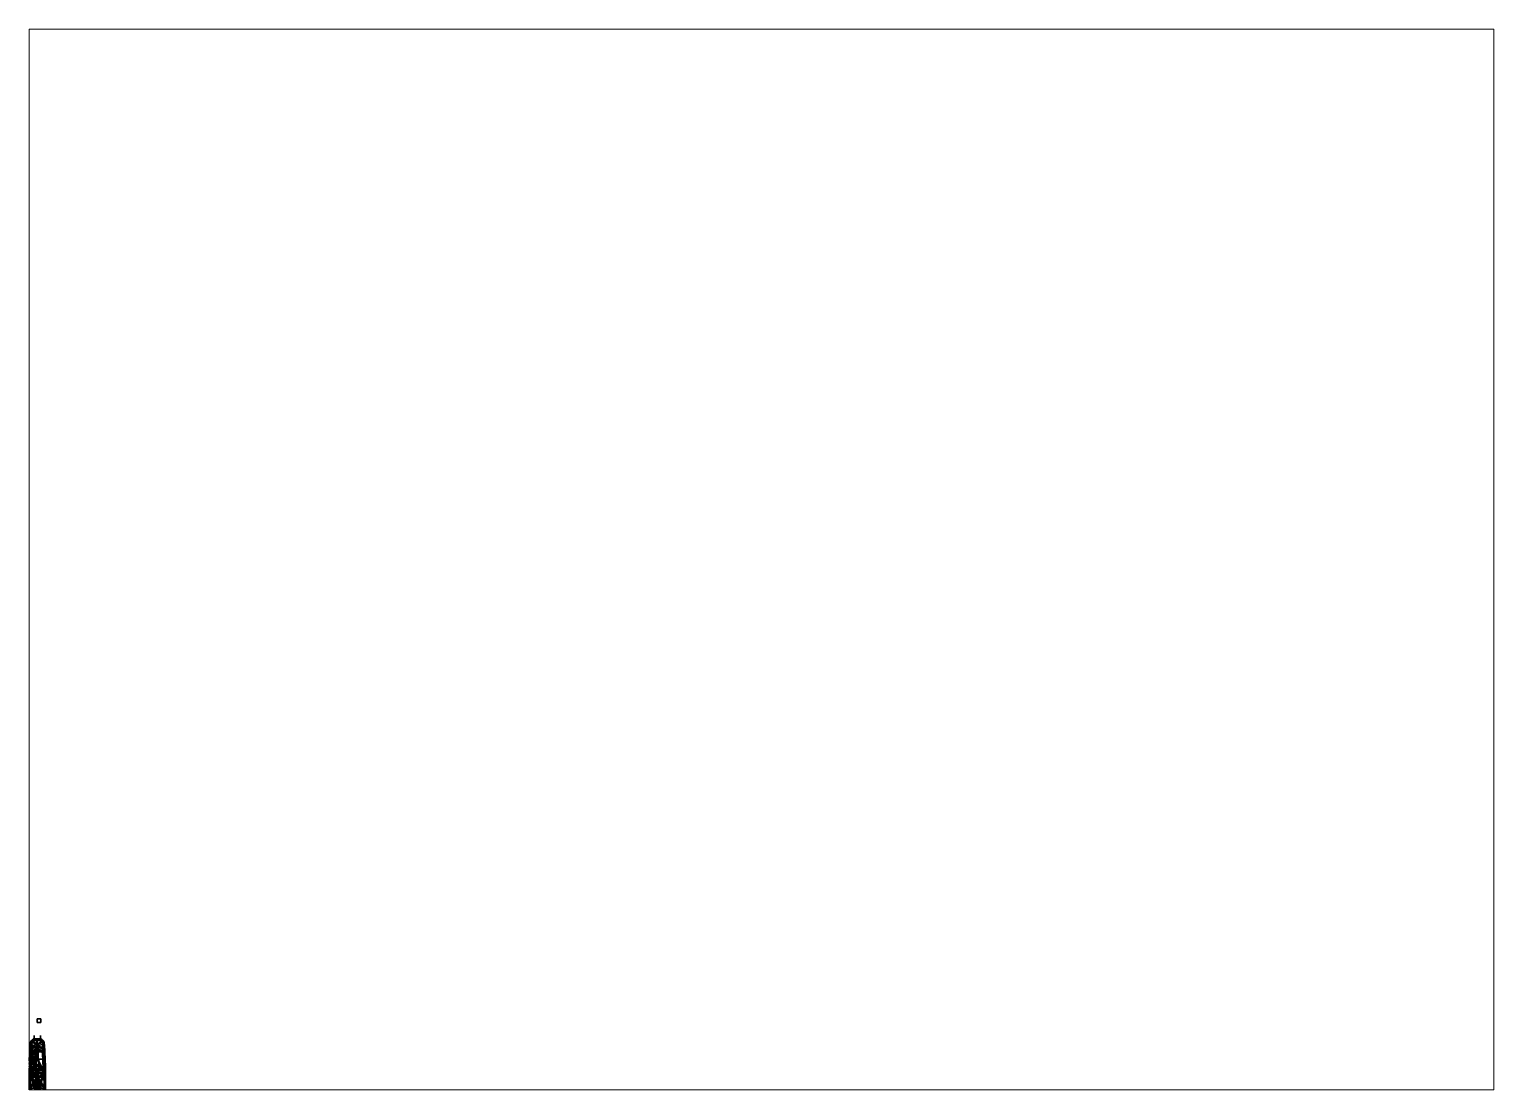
# Paper-space layout 'Layout1' of a CAD drawing. Header units: millimetres. Extents: x 28 to 251, y 20 to 181.
# The model-space entities are those that its viewports show. They can reach past a viewport. Long polylines and large blocks are cut down to what shows.
import ezdxf

# ---------------------------------------------------------------- set-up
doc = ezdxf.new("R2010")
doc.units = ezdxf.units.MM
for name, color, linetype in [('barrel_37', 1, 'Continuous'), ('gun', 1, 'Continuous'), ('lifebuoys', 1, 'Continuous'), ('sleeve', 5, 'Continuous'), ('sleeve_37', 5, 'Continuous'), ('superstructure', 3, 'Continuous'), ('turret', 2, 'Continuous')]:
    doc.layers.add(name, color=color, linetype=linetype)

msp = doc.modelspace()

# ---------------------------------------------------------------- linework, layer by layer
for points in [[(1, 15.28, 8.4), (1, 15.28, 7.4), (0, 15.28, 7.4), (0, 15.28, 8.4)], [(1, 15.28, 7.4), (1, 14.28, 7.4), (0, 14.28, 7.4), (0, 15.28, 7.4)], [(0, 15.28, 7.4), (0, 14.28, 7.4), (0, 14.28, 8.4), (0, 15.28, 8.4)], [(0, 15.28, 8.4), (0, 14.28, 8.4), (1, 14.28, 8.4), (1, 15.28, 8.4)], [(0, 14.28, 8.4), (0, 14.28, 7.4), (1, 14.28, 7.4), (1, 14.28, 8.4)], [(1, 14.28, 8.4), (1, 14.28, 7.4), (1, 15.28, 7.4), (1, 15.28, 8.4)], [(-1.74, 9, -0.1), (-1.95, 5.76, -0.34), (-2.05, 5.76, -0.21), (-1.93, 8.8, -0.12)], [(-1.93, 8.8, -0.12), (-2.05, 5.76, -0.21), (-1.93, 8.49)], [(-1.93, 8.61, 0.71), (-1.93, 8.61, 0.54), (-2.03, 8.49, 0.54), (-2.03, 8.49, 0.71)], [(-1.93, 8.61, 0.54), (-1.93, 8.49, 0.54), (-1.93, 8.49, 0.54), (-2.03, 8.49, 0.54)], [(-1.49, 9.05, -0.09), (-1.78, 5.76, -0.41), (-1.95, 5.76, -0.34), (-1.74, 9, -0.1)], [(-1.74, 9), (-1.74, 9, -0.1), (-1.93, 8.8, -0.12), (-1.93, 8.8)], [(-1.74, 9, 0.71), (-1.74, 9), (-1.93, 8.8), (-1.93, 8.8, 0.71)], [(-1.93, 8.8, 0.71), (-1.93, 8.8), (-1.93, 8.61, 0.54), (-1.93, 8.61, 0.71)], [(-1.93, 8.61, 0.54), (-1.93, 8.8), (-1.93, 8.61), (-1.93, 8.61, 0.54)], [(-1.93, 8.8), (-1.93, 8.8, -0.12), (-1.93, 8.61)], [(-1.93, 8.61), (-1.93, 8.8, -0.12), (-1.93, 8.49)], [(-1.93, 8.61, 0.54), (-1.93, 8.61), (-1.93, 8.49), (-1.93, 8.49, 0.54)], [(0, 9.05, -0.09), (-0.25, 5.76, -0.42), (-1.78, 5.76, -0.41), (-1.49, 9.05, -0.09)], [(-1.49, 9.05, 0.6), (-1.49, 9.05), (-1.74, 9), (-1.74, 9, 0.71)], [(-1.49, 9.05), (-1.49, 9.05, -0.09), (-1.74, 9, -0.1), (-1.74, 9)], [(-1.49, 9.05, 0.71), (-1.49, 9.05, 0.6), (-1.74, 9, 0.71)], [(-1.23, 9.43, 0.71), (-1.23, 9.43, 0.6), (-1.49, 9.05, 0.6), (-1.49, 9.05, 0.71)], [(-1.49, 9.05, 0.71), (1.49, 9.05, 0.71), (1.23, 9.43, 0.71), (-1.23, 9.43, 0.71)], [(1.23, 9.43, 0.6), (1.49, 9.05, 0.6), (-1.49, 9.05, 0.6), (-1.23, 9.43, 0.6)], [(1.49, 9.05, 0.6), (1.49, 9.05), (-1.49, 9.05), (-1.49, 9.05, 0.6)], [(0, 9.05), (0, 9.05, -0.09), (-1.49, 9.05, -0.09), (-1.49, 9.05)], [(-1.03, 9.51, 0.71), (-1.03, 9.51, 0.6), (-1.23, 9.43, 0.6), (-1.23, 9.43, 0.71)], [(-1.23, 9.43, 0.71), (1.23, 9.43, 0.71), (1.03, 9.51, 0.71), (-1.03, 9.51, 0.71)], [(1.03, 9.51, 0.6), (1.23, 9.43, 0.6), (-1.23, 9.43, 0.6), (-1.03, 9.51, 0.6)], [(1.03, 9.51, 0.71), (1.03, 9.51, 0.6), (-1.03, 9.51, 0.6), (-1.03, 9.51, 0.71)], [(-0.96, 10.51), (-0.96, 10.51, -0.42), (-0.98, 9.05, -0.42), (-0.98, 9.05)], [(-0.96, 10.51, 0.01), (-0.96, 10.51), (-0.98, 9.05)], [(-0.96, 10.46, 0.07), (-0.96, 10.51, 0.01), (-0.98, 9.05)], [(-0.9, 9.05), (-0.92, 10.46, 0.07), (-0.96, 10.46, 0.07), (-0.98, 9.05)], [(-0.97, 9.12), (-0.98, 9.09), (-0.98, 9.09, 0.6), (-0.97, 9.12, 0.6)], [(-0.98, 9.09), (-0.97, 9.06), (-0.97, 9.06, 0.6), (-0.98, 9.09, 0.6)], [(-0.98, 9.05, -0.09), (-0.98, 9.05, -0.42), (-0.9, 9.05, -0.42), (-0.9, 9.05, -0.09)], [(-0.94, 9.13), (-0.97, 9.12), (-0.97, 9.12, 0.6), (-0.94, 9.13, 0.6)], [(-0.97, 9.06), (-0.94, 9.05), (-0.94, 9.05, 0.6), (-0.97, 9.06, 0.6)], [(-0.92, 10.51), (-0.92, 10.51, -0.42), (-0.96, 10.51, -0.42), (-0.96, 10.51)], [(-0.92, 10.51, 0.01), (-0.92, 10.51), (-0.96, 10.51), (-0.96, 10.51, 0.01)], [(-0.92, 10.46, 0.07), (-0.92, 10.51, 0.01), (-0.96, 10.51, 0.01), (-0.96, 10.46, 0.07)], [(-0.91, 9.12), (-0.94, 9.13), (-0.94, 9.13, 0.6), (-0.91, 9.12, 0.6)], [(-0.94, 9.05), (-0.91, 9.06), (-0.91, 9.06, 0.6), (-0.94, 9.05, 0.6)], [(-0.9, 9.05), (-0.9, 9.05, -0.42), (-0.92, 10.51, -0.42), (-0.92, 10.51)], [(-0.9, 9.05), (-0.9, 9.05), (-0.92, 10.51), (-0.92, 10.51, 0.01)], [(-0.9, 9.05), (-0.9, 9.05), (-0.92, 10.51, 0.01), (-0.92, 10.46, 0.07)], [(-0.9, 9.09), (-0.91, 9.12), (-0.91, 9.12, 0.6), (-0.9, 9.09, 0.6)], [(-0.91, 9.06), (-0.9, 9.09), (-0.9, 9.09, 0.6), (-0.91, 9.06, 0.6)], [(-0.1, 9.42, 0.06), (-0.1, 9.41, 0.04), (-0.27, 9.28, 0.26), (-0.25, 9.3, 0.27)], [(-0.1, 9.41, 0.04), (-0.1, 9.39, 0.04), (-0.25, 9.27, 0.25), (-0.27, 9.28, 0.26)], [(-0.25, 9.3, 0.27), (-0.27, 9.28, 0.26), (-0.25, 9.27, 0.25), (-0.23, 9.28, 0.26)], [(-0.1, 9.39, 0.07), (-0.1, 9.42, 0.06), (-0.25, 9.3, 0.27), (-0.23, 9.28, 0.26)], [(-0.1, 9.39, 0.04), (-0.1, 9.39, 0.07), (-0.23, 9.28, 0.26), (-0.25, 9.27, 0.25)], [(0.25, 5.76, -0.42), (-0.25, 5.76, -0.42), (0, 9.05, -0.09)], [(-0.02, 9.36, 0.13), (0, 9.38, 0.14), (-0.1, 9.42, 0.06), (-0.1, 9.39, 0.07)], [(0, 9.38, 0.14), (0.02, 9.36, 0.13), (-0.1, 9.41, 0.04), (-0.1, 9.42, 0.06)], [(0.02, 9.36, 0.13), (0, 9.34, 0.12), (-0.1, 9.39, 0.04), (-0.1, 9.41, 0.04)], [(0, 9.34, 0.12), (-0.02, 9.36, 0.13), (-0.1, 9.39, 0.07), (-0.1, 9.39, 0.04)], [(0, 9.5, 0.09), (-0.02, 9.49, 0.1), (-0.02, 9.5, 0.39), (0, 9.52, 0.4)], [(0.02, 9.5, 0.39), (0, 9.52, 0.4), (-0.02, 9.5, 0.39), (0, 9.48, 0.38)], [(0, 9.34, 0.12), (-0.02, 9.36, 0.13), (-0.02, 9.49, 0.1), (0, 9.5, 0.09)], [(-0.02, 9.49, 0.1), (0, 9.48, 0.12), (0, 9.48, 0.38), (-0.02, 9.5, 0.39)], [(-0.02, 9.36, 0.13), (0, 9.38, 0.14), (0, 9.48, 0.12), (-0.02, 9.49, 0.1)], [(-0.02, 9.36, 0.13), (0, 9.38, 0.14), (0.1, 9.42, 0.06), (0.1, 9.41, 0.04)], [(0, 9.34, 0.12), (-0.02, 9.36, 0.13), (0.1, 9.41, 0.04), (0.1, 9.39, 0.04)], [(-0.02, 9.09, 0.6), (0, 9.11, 0.61), (0, 9.38, 0.14), (-0.02, 9.36, 0.13)], [(-0.02, 9.36, 0.13), (0, 9.38, 0.14), (0, 9.33, -0.01), (-0.02, 9.32, 0)], [(0, 9.07, 0.59), (-0.02, 9.09, 0.6), (-0.02, 9.36, 0.13), (0, 9.34, 0.12)], [(0, 9.34, 0.12), (-0.02, 9.36, 0.13), (-0.02, 9.32, 0), (0, 9.31, 0.02)], [(-0.02, 9.32, 0), (0, 9.33, -0.01), (0, 9.05, 0.13), (-0.02, 9.07, 0.14)], [(0, 9.31, 0.02), (-0.02, 9.32, 0), (-0.02, 9.07, 0.14), (0, 9.09, 0.15)], [(-0.02, 9.07, 0.14), (0, 9.05, 0.13), (0.02, 9.07, 0.14), (0, 9.09, 0.15)], [(0.02, 9.49, 0.1), (0, 9.5, 0.09), (0, 9.52, 0.4), (0.02, 9.5, 0.39)], [(0.02, 9.36, 0.13), (0, 9.34, 0.12), (0, 9.5, 0.09), (0.02, 9.49, 0.1)], [(0, 9.48, 0.12), (0.02, 9.49, 0.1), (0.02, 9.5, 0.39), (0, 9.48, 0.38)], [(0, 9.38, 0.14), (0.02, 9.36, 0.13), (0.02, 9.49, 0.1), (0, 9.48, 0.12)], [(0, 9.38, 0.14), (0.02, 9.36, 0.13), (0.1, 9.39, 0.07), (0.1, 9.42, 0.06)], [(0.02, 9.36, 0.13), (0, 9.34, 0.12), (0.1, 9.39, 0.04), (0.1, 9.39, 0.07)], [(0, 9.11, 0.61), (0.02, 9.09, 0.6), (0.02, 9.36, 0.13), (0, 9.38, 0.14)], [(0, 9.38, 0.14), (0.02, 9.36, 0.13), (0.02, 9.32, 0), (0, 9.33, -0.01)], [(0.02, 9.09, 0.6), (0, 9.07, 0.59), (0, 9.34, 0.12), (0.02, 9.36, 0.13)], [(0.02, 9.36, 0.13), (0, 9.34, 0.12), (0, 9.31, 0.02), (0.02, 9.32, 0)], [(0, 9.33, -0.01), (0.02, 9.32, 0), (0.02, 9.07, 0.14), (0, 9.05, 0.13)], [(0.02, 9.32, 0), (0, 9.31, 0.02), (0, 9.09, 0.15), (0.02, 9.07, 0.14)], [(1.49, 9.05), (1.49, 9.05, -0.09), (0, 9.05, -0.09), (0, 9.05)], [(1.49, 9.05, -0.09), (1.78, 5.76, -0.41), (0.25, 5.76, -0.42), (0, 9.05, -0.09)], [(0.1, 9.42, 0.06), (0.1, 9.39, 0.07), (0.23, 9.28, 0.26), (0.25, 9.3, 0.27)], [(0.1, 9.41, 0.04), (0.1, 9.42, 0.06), (0.25, 9.3, 0.27), (0.27, 9.28, 0.26)], [(0.1, 9.39, 0.04), (0.1, 9.41, 0.04), (0.27, 9.28, 0.26), (0.25, 9.27, 0.25)], [(0.1, 9.39, 0.07), (0.1, 9.39, 0.04), (0.25, 9.27, 0.25), (0.23, 9.28, 0.26)], [(0.25, 9.27, 0.25), (0.27, 9.28, 0.26), (0.25, 9.3, 0.27), (0.23, 9.28, 0.26)], [(0.92, 10.51), (0.92, 10.51, -0.42), (0.9, 9.05, -0.42), (0.9, 9.05)], [(0.92, 10.46, 0.07), (0.92, 10.51, 0.01), (0.9, 9.05)], [(0.92, 10.51, 0.01), (0.92, 10.51), (0.9, 9.05)], [(0.98, 9.05), (0.96, 10.46, 0.07), (0.92, 10.46, 0.07), (0.9, 9.05)], [(0.91, 9.12), (0.9, 9.09), (0.9, 9.09, 0.6), (0.91, 9.12, 0.6)], [(0.9, 9.09), (0.91, 9.06), (0.91, 9.06, 0.6), (0.9, 9.09, 0.6)], [(0.9, 9.05, -0.09), (0.9, 9.05, -0.42), (0.98, 9.05, -0.42), (0.98, 9.05, -0.09)], [(0.94, 9.13), (0.91, 9.12), (0.91, 9.12, 0.6), (0.94, 9.13, 0.6)], [(0.91, 9.06), (0.94, 9.05), (0.94, 9.05, 0.6), (0.91, 9.06, 0.6)], [(0.96, 10.51), (0.96, 10.51, -0.42), (0.92, 10.51, -0.42), (0.92, 10.51)], [(0.96, 10.46, 0.07), (0.96, 10.51, 0.01), (0.92, 10.51, 0.01), (0.92, 10.46, 0.07)], [(0.96, 10.51, 0.01), (0.96, 10.51), (0.92, 10.51), (0.92, 10.51, 0.01)], [(0.97, 9.12), (0.94, 9.13), (0.94, 9.13, 0.6), (0.97, 9.12, 0.6)], [(0.94, 9.05), (0.97, 9.06), (0.97, 9.06, 0.6), (0.94, 9.05, 0.6)], [(0.98, 9.05), (0.98, 9.05, -0.42), (0.96, 10.51, -0.42), (0.96, 10.51)], [(0.98, 9.05), (0.98, 9.05), (0.96, 10.51, 0.01), (0.96, 10.46, 0.07)], [(0.98, 9.05), (0.98, 9.05), (0.96, 10.51), (0.96, 10.51, 0.01)], [(0.98, 9.09), (0.97, 9.12), (0.97, 9.12, 0.6), (0.98, 9.09, 0.6)], [(0.97, 9.06), (0.98, 9.09), (0.98, 9.09, 0.6), (0.97, 9.06, 0.6)], [(1.23, 9.43, 0.71), (1.23, 9.43, 0.6), (1.03, 9.51, 0.6), (1.03, 9.51, 0.71)], [(1.49, 9.05, 0.71), (1.49, 9.05, 0.6), (1.23, 9.43, 0.6), (1.23, 9.43, 0.71)], [(1.74, 9, 0.71), (1.74, 9), (1.49, 9.05), (1.49, 9.05, 0.6)], [(1.74, 9), (1.74, 9, -0.1), (1.49, 9.05, -0.09), (1.49, 9.05)], [(1.78, 5.76, -0.41), (1.78, 5.76, -0.41), (1.49, 9.05, -0.09), (1.74, 9, -0.1)], [(1.74, 9, 0.71), (1.74, 9, 0.71), (1.49, 9.05, 0.6), (1.49, 9.05, 0.71)], [(1.93, 8.8, 0.71), (1.93, 8.8), (1.74, 9), (1.74, 9, 0.71)], [(1.93, 8.8), (1.93, 8.8, -0.12), (1.74, 9, -0.1), (1.74, 9)], [(1.95, 5.76, -0.34), (1.78, 5.76, -0.41), (1.74, 9, -0.1), (1.93, 8.8, -0.12)], [(1.93, 8.61, 0.71), (1.93, 8.61, 0.54), (1.93, 8.8), (1.93, 8.8, 0.71)], [(1.93, 8.61, 0.54), (1.93, 8.61), (1.93, 8.8), (1.93, 8.61, 0.54)], [(1.93, 8.61), (1.93, 8.8, -0.12), (1.93, 8.8, -0.12), (1.93, 8.8)], [(1.93, 8.49), (1.93, 8.8, -0.12), (1.93, 8.8, -0.12), (1.93, 8.61)], [(2.05, 5.76, -0.21), (1.95, 5.76, -0.34), (1.93, 8.8, -0.12), (1.93, 8.49)], [(2.03, 8.49, 0.71), (2.03, 8.49, 0.54), (1.93, 8.61, 0.54), (1.93, 8.61, 0.71)], [(2.03, 8.49, 0.54), (1.93, 8.49, 0.54), (1.93, 8.61, 0.54)], [(1.93, 8.49, 0.54), (1.93, 8.49), (1.93, 8.61), (1.93, 8.61, 0.54)], [(-2.26, 5.15, 0.71), (-2.26, 5.15, 0.54), (-2.37, 2.41, 0.54), (-2.37, 2.41, 0.71)], [(-2.26, 5.15, 0.54), (-2.1, 5.15, 0.54), (-2.27, 2, 0.54), (-2.37, 2.41, 0.54)], [(-2.05, 5.76, -0.21), (-2.29, 0.76, -0.21), (-2.3, 1.36), (-2.28, 1.83)], [(-1.95, 5.76, -0.34), (-2.19, 0.76, -0.34), (-2.29, 0.76, -0.21), (-2.05, 5.76, -0.21)], [(-2.1, 5.15, 0.54), (-2.07, 5.76), (-2.28, 1.83), (-2.27, 2, 0.54)], [(-2.07, 5.76), (-2.05, 5.76, -0.21), (-2.28, 1.83)], [(-2.1, 5.15, 0.71), (-2.1, 5.15, 0.54), (-2.26, 5.15, 0.54), (-2.26, 5.15, 0.71)], [(-2.19, 5.76, 0.54), (-2.07, 5.76, 0.54), (-2.09, 5.33, 0.54), (-2.24, 5.54, 0.54)], [(-2.19, 5.76, 0.71), (-2.19, 5.76, 0.54), (-2.24, 5.54, 0.54), (-2.24, 5.54, 0.71)], [(-2.24, 5.54, 0.71), (-2.24, 5.54, 0.54), (-2.24, 5.33, 0.54), (-2.24, 5.33, 0.71)], [(-2.24, 5.54, 0.54), (-2.09, 5.33, 0.54), (-2.09, 5.33, 0.54), (-2.24, 5.33, 0.54)], [(-2.24, 5.33, 0.71), (-2.24, 5.33, 0.54), (-2.09, 5.33, 0.54), (-2.09, 5.33, 0.71)], [(-2.13, 6.24, 0.71), (-2.13, 6.24, 0.54), (-2.19, 5.76, 0.54), (-2.19, 5.76, 0.71)], [(-2.13, 6.24, 0.54), (-2.03, 6.24, 0.54), (-2.07, 5.76, 0.54), (-2.19, 5.76, 0.54)], [(-1.78, 5.76, -0.41), (-2.01, 0.76, -0.41), (-2.19, 0.76, -0.34), (-1.95, 5.76, -0.34)], [(-2.03, 8.49, 0.71), (-2.03, 8.49, 0.54), (-2.13, 6.24, 0.54), (-2.13, 6.24, 0.71)], [(-2.03, 8.49, 0.54), (-1.93, 8.49, 0.54), (-2.03, 6.24, 0.54), (-2.13, 6.24, 0.54)], [(-2.09, 5.33, 0.54), (-2.07, 5.76), (-2.07, 5.76), (-2.1, 5.15, 0.54)], [(-2.09, 5.33, 0.71), (-2.09, 5.33, 0.54), (-2.1, 5.15, 0.54), (-2.1, 5.15, 0.71)], [(-2.07, 5.76, 0.54), (-2.07, 5.76), (-2.07, 5.76), (-2.09, 5.33, 0.54)], [(-2.03, 6.24), (-2.05, 5.76, -0.21), (-2.07, 5.76)], [(-2.03, 6.24, 0.54), (-2.03, 6.24), (-2.07, 5.76), (-2.07, 5.76, 0.54)], [(-1.93, 8.49), (-2.05, 5.76, -0.21), (-2.03, 6.24)], [(-1.93, 8.49, 0.54), (-1.93, 8.49), (-2.03, 6.24), (-2.03, 6.24, 0.54)], [(-0.25, 5.76, -0.42), (-0.34, 0.76, -0.42), (-2.01, 0.76, -0.41), (-1.78, 5.76, -0.41)], [(0.34, 0.76, -0.42), (-0.34, 0.76, -0.42), (-0.25, 5.76, -0.42), (0.25, 5.76, -0.42)], [(2.01, 0.76, -0.41), (0.34, 0.76, -0.42), (0.25, 5.76, -0.42), (1.78, 5.76, -0.41)], [(2.19, 0.76, -0.34), (2.01, 0.76, -0.41), (1.78, 5.76, -0.41), (1.95, 5.76, -0.34)], [(2.13, 6.24, 0.54), (2.03, 6.24, 0.54), (1.93, 8.49, 0.54), (2.03, 8.49, 0.54)], [(2.03, 6.24, 0.54), (2.03, 6.24), (1.93, 8.49), (1.93, 8.49, 0.54)], [(2.03, 6.24), (2.05, 5.76, -0.21), (2.05, 5.76, -0.21), (1.93, 8.49)], [(2.29, 0.76, -0.21), (2.19, 0.76, -0.34), (1.95, 5.76, -0.34), (2.05, 5.76, -0.21)], [(2.13, 6.24, 0.71), (2.13, 6.24, 0.54), (2.03, 8.49, 0.54), (2.03, 8.49, 0.71)], [(2.17, 5.76, 0.54), (2.07, 5.76, 0.54), (2.03, 6.24, 0.54), (2.13, 6.24, 0.54)], [(2.07, 5.76, 0.54), (2.07, 5.76), (2.03, 6.24), (2.03, 6.24, 0.54)], [(2.07, 5.76), (2.05, 5.76, -0.21), (2.05, 5.76, -0.21), (2.03, 6.24)], [(2.3, 1.36), (2.29, 0.76, -0.21), (2.05, 5.76, -0.21), (2.07, 5.76)], [(2.3, 1.36, 0.54), (2.3, 1.36), (2.07, 5.76), (2.07, 5.76, 0.54)], [(2.37, 1.36, 0.54), (2.3, 1.36, 0.54), (2.07, 5.76, 0.54), (2.17, 5.76, 0.54)], [(2.17, 5.76, 0.71), (2.17, 5.76, 0.54), (2.13, 6.24, 0.54), (2.13, 6.24, 0.71)], [(2.37, 1.36, 0.71), (2.37, 1.36, 0.54), (2.17, 5.76, 0.54), (2.17, 5.76, 0.71)], [(-2.28, 1.83, 0.71), (-2.28, 1.83, 0.54), (-2.4, 1.83, 0.54), (-2.4, 1.83, 0.71)], [(-2.4, 1.83, 0.71), (-2.4, 1.83, 0.54), (-2.4, 1.79, 0.54), (-2.4, 1.79, 0.71)], [(-2.28, 1.83, 0.54), (-2.3, 1.36, 0.54), (-2.4, 1.79, 0.54), (-2.4, 1.83, 0.54)], [(-2.4, 1.79, 0.71), (-2.4, 1.79, 0.54), (-2.37, 1.36, 0.54), (-2.37, 1.36, 0.71)], [(-2.4, 1.79, 0.54), (-2.3, 1.36, 0.54), (-2.3, 1.36, 0.54), (-2.37, 1.36, 0.54)], [(-2.37, 2.41, 0.71), (-2.37, 2.41, 0.54), (-2.37, 2, 0.54), (-2.37, 2, 0.71)], [(-2.37, 2.41, 0.54), (-2.27, 2, 0.54), (-2.27, 2, 0.54), (-2.37, 2, 0.54)], [(-2.37, 2, 0.71), (-2.37, 2, 0.54), (-2.27, 2, 0.54), (-2.27, 2, 0.71)], [(-2.37, 1.36, 0.71), (-2.37, 1.36, 0.54), (-2.37, 0.76, 0.54), (-2.37, 0.76, 0.71)], [(-2.37, 1.36, 0.54), (-2.3, 1.36, 0.54), (-2.32, 0.76, 0.54), (-2.37, 0.76, 0.54)], [(-2.37, 0.76, 0.71), (-2.37, 0.76, 0.54), (-2.37, -4.85, 0.54), (-2.37, -4.85, 0.71)], [(-2.37, 0.76, 0.54), (-2.32, 0.76, 0.54), (-2.33, -4.85, 0.54), (-2.37, -4.85, 0.54)], [(-2.32, 0.76), (-2.33, -4.85), (-2.33, -4.85, 0.54), (-2.32, 0.76, 0.54)], [(-2.29, 0.76, -0.21), (-2.27, -4.85, -0.23), (-2.33, -4.85), (-2.32, 0.76)], [(-2.3, 1.36), (-2.32, 0.76), (-2.32, 0.76, 0.54), (-2.3, 1.36, 0.54)], [(-2.3, 1.36), (-2.29, 0.76, -0.21), (-2.32, 0.76), (-2.3, 1.36)], [(-2.28, 1.83), (-2.3, 1.36), (-2.3, 1.36, 0.54), (-2.28, 1.83, 0.54)], [(-2.19, 0.76, -0.34), (-2.14, -4.85, -0.36), (-2.27, -4.85, -0.23), (-2.29, 0.76, -0.21)], [(-2.27, 2, 0.71), (-2.27, 2, 0.54), (-2.28, 1.83, 0.54), (-2.28, 1.83, 0.71)], [(-2.27, 2, 0.54), (-2.28, 1.83), (-2.28, 1.83), (-2.28, 1.83, 0.54)], [(-2.01, 0.76, -0.41), (-2.02, -4.85, -0.39), (-2.14, -4.85, -0.36), (-2.19, 0.76, -0.34)], [(-0.34, 0.76, -0.42), (-0.35, -4.85, -0.42), (-2.02, -4.85, -0.39), (-2.01, 0.76, -0.41)], [(0.35, -4.85, -0.42), (-0.35, -4.85, -0.42), (-0.34, 0.76, -0.42), (0.34, 0.76, -0.42)], [(2.02, -4.85, -0.39), (0.35, -4.85, -0.42), (0.34, 0.76, -0.42), (2.01, 0.76, -0.41)], [(2.14, -4.85, -0.36), (2.02, -4.85, -0.39), (2.01, 0.76, -0.41), (2.19, 0.76, -0.34)], [(2.27, -4.85, -0.23), (2.14, -4.85, -0.36), (2.19, 0.76, -0.34), (2.29, 0.76, -0.21)], [(2.33, -4.85), (2.27, -4.85, -0.23), (2.29, 0.76, -0.21), (2.32, 0.76)], [(2.32, 0.76), (2.29, 0.76, -0.21), (2.29, 0.76, -0.21), (2.3, 1.36)], [(2.32, 0.76, 0.54), (2.32, 0.76), (2.3, 1.36), (2.3, 1.36, 0.54)], [(2.37, 0.76, 0.54), (2.32, 0.76, 0.54), (2.3, 1.36, 0.54), (2.37, 1.36, 0.54)], [(2.33, -4.85, 0.54), (2.33, -4.85), (2.32, 0.76), (2.32, 0.76, 0.54)], [(2.37, -4.85, 0.54), (2.33, -4.85, 0.54), (2.32, 0.76, 0.54), (2.37, 0.76, 0.54)], [(2.37, 0.76, 0.71), (2.37, 0.76, 0.54), (2.37, 1.36, 0.54), (2.37, 1.36, 0.71)], [(2.37, -4.85, 0.71), (2.37, -4.85, 0.54), (2.37, 0.76, 0.54), (2.37, 0.76, 0.71)], [(-2.37, -4.85, 0.54), (-2.33, -4.85, 0.54), (-2.24, -5.62, 0.54), (-2.29, -5.62, 0.54)], [(-2.37, -4.85, 0.71), (-2.37, -4.85, 0.54), (-2.29, -5.62, 0.54), (-2.29, -5.62, 0.71)], [(-2.27, -4.85, -0.23), (-2.18, -5.62, -0.23), (-2.24, -5.62), (-2.33, -4.85)], [(-2.33, -4.85), (-2.24, -5.62), (-2.24, -5.62, 0.54), (-2.33, -4.85, 0.54)], [(-2.29, -5.62, 0.71), (-2.29, -5.62, 0.54), (-2.19, -6.13, 0.54), (-2.19, -6.13, 0.71)], [(-2.29, -5.62, 0.54), (-2.24, -5.62, 0.54), (-2.12, -6.13, 0.54), (-2.19, -6.13, 0.54)], [(-2.14, -4.85, -0.36), (-2.05, -5.62, -0.36), (-2.18, -5.62, -0.23), (-2.27, -4.85, -0.23)], [(-2.18, -5.62, -0.23), (-2.06, -6.13, -0.23), (-2.12, -6.13), (-2.24, -5.62)], [(-2.24, -5.62), (-2.12, -6.13), (-2.12, -6.13, 0.54), (-2.24, -5.62, 0.54)], [(-2.19, -6.13, 0.54), (-2.12, -6.13, 0.54), (-1.9, -6.71, 0.54), (-2, -6.71, 0.54)], [(-2.19, -6.13, 0.71), (-2.19, -6.13, 0.54), (-2, -6.71, 0.54), (-2, -6.71, 0.71)], [(-2.05, -5.62, -0.36), (-1.93, -6.13, -0.36), (-2.06, -6.13, -0.23), (-2.18, -5.62, -0.23)], [(-2.02, -4.85, -0.39), (-1.93, -5.62, -0.39), (-2.05, -5.62, -0.36), (-2.14, -4.85, -0.36)], [(-2.06, -6.13, -0.23), (-1.84, -6.71, -0.23), (-1.9, -6.71), (-2.12, -6.13)], [(-2.12, -6.13), (-1.9, -6.71), (-1.9, -6.71, 0.54), (-2.12, -6.13, 0.54)], [(-1.93, -6.13, -0.36), (-1.71, -6.71, -0.36), (-1.84, -6.71, -0.23), (-2.06, -6.13, -0.23)], [(-1.93, -5.62, -0.39), (-1.81, -6.13, -0.39), (-1.93, -6.13, -0.36), (-2.05, -5.62, -0.36)], [(-0.35, -4.85, -0.42), (-0.26, -5.62, -0.42), (-1.93, -5.62, -0.39), (-2.02, -4.85, -0.39)], [(-2, -6.71, 0.71), (-2, -6.71, 0.54), (-1.75, -7.22, 0.54), (-1.75, -7.22, 0.71)], [(-2, -6.71, 0.54), (-1.9, -6.71, 0.54), (-1.65, -7.22, 0.54), (-1.75, -7.22, 0.54)], [(-0.26, -5.62, -0.42), (-0.14, -6.13, -0.42), (-1.81, -6.13, -0.39), (-1.93, -5.62, -0.39)], [(-1.81, -6.13, -0.39), (-1.59, -6.71, -0.39), (-1.71, -6.71, -0.36), (-1.93, -6.13, -0.36)], [(-1.84, -6.71, -0.23), (-1.59, -7.22, -0.23), (-1.65, -7.22), (-1.9, -6.71)], [(-1.9, -6.71), (-1.65, -7.22), (-1.65, -7.22, 0.54), (-1.9, -6.71, 0.54)], [(-1.71, -6.71, -0.36), (-1.46, -7.22, -0.36), (-1.59, -7.22, -0.23), (-1.84, -6.71, -0.23)], [(-0.14, -6.13, -0.42), (0, -6.71, -0.42), (-1.59, -6.71, -0.39), (-1.81, -6.13, -0.39)], [(-1.75, -7.22, 0.54), (-1.65, -7.22, 0.54), (-1.25, -7.84, 0.54), (-1.33, -7.84, 0.54)], [(-1.75, -7.22, 0.71), (-1.75, -7.22, 0.54), (-1.33, -7.84, 0.54), (-1.33, -7.84, 0.71)], [(-1.59, -6.71, -0.39), (-1.34, -7.22, -0.39), (-1.46, -7.22, -0.36), (-1.71, -6.71, -0.36)], [(-1.59, -7.22, -0.23), (-1.19, -7.84, -0.23), (-1.25, -7.84), (-1.65, -7.22)], [(-1.65, -7.22), (-1.25, -7.84), (-1.25, -7.84, 0.54), (-1.65, -7.22, 0.54)], [(0, -6.71, -0.42), (0, -7.22, -0.41), (-1.34, -7.22, -0.39), (-1.59, -6.71, -0.39)], [(-1.46, -7.22, -0.36), (-1.06, -7.84, -0.36), (-1.19, -7.84, -0.23), (-1.59, -7.22, -0.23)], [(-1.34, -7.22, -0.39), (-0.94, -7.84, -0.39), (-1.06, -7.84, -0.36), (-1.46, -7.22, -0.36)], [(0, -7.22, -0.41), (0, -7.84, -0.41), (-0.94, -7.84, -0.39), (-1.34, -7.22, -0.39)], [(0.35, -4.85, -0.42), (0.26, -5.62, -0.42), (-0.26, -5.62, -0.42), (-0.35, -4.85, -0.42)], [(0.26, -5.62, -0.42), (0.14, -6.13, -0.42), (-0.14, -6.13, -0.42), (-0.26, -5.62, -0.42)], [(0.14, -6.13, -0.42), (0, -6.71, -0.42), (0, -6.71, -0.42), (-0.14, -6.13, -0.42)], [(1.59, -6.71, -0.39), (0, -6.71, -0.42), (0.14, -6.13, -0.42), (1.81, -6.13, -0.39)], [(1.34, -7.22, -0.39), (0, -7.22, -0.41), (0, -6.71, -0.42), (1.59, -6.71, -0.39)], [(0.94, -7.84, -0.39), (0, -7.84, -0.41), (0, -7.22, -0.41), (1.34, -7.22, -0.39)], [(1.93, -5.62, -0.39), (1.81, -6.13, -0.39), (0.14, -6.13, -0.42), (0.26, -5.62, -0.42)], [(2.02, -4.85, -0.39), (1.93, -5.62, -0.39), (0.26, -5.62, -0.42), (0.35, -4.85, -0.42)], [(1.06, -7.84, -0.36), (0.94, -7.84, -0.39), (1.34, -7.22, -0.39), (1.46, -7.22, -0.36)], [(1.19, -7.84, -0.23), (1.06, -7.84, -0.36), (1.46, -7.22, -0.36), (1.59, -7.22, -0.23)], [(1.25, -7.84), (1.19, -7.84, -0.23), (1.59, -7.22, -0.23), (1.65, -7.22)], [(1.33, -7.84, 0.54), (1.25, -7.84, 0.54), (1.65, -7.22, 0.54), (1.75, -7.22, 0.54)], [(1.25, -7.84, 0.54), (1.25, -7.84), (1.65, -7.22), (1.65, -7.22, 0.54)], [(1.33, -7.84, 0.71), (1.33, -7.84, 0.54), (1.75, -7.22, 0.54), (1.75, -7.22, 0.71)], [(1.46, -7.22, -0.36), (1.34, -7.22, -0.39), (1.59, -6.71, -0.39), (1.71, -6.71, -0.36)], [(1.59, -7.22, -0.23), (1.46, -7.22, -0.36), (1.71, -6.71, -0.36), (1.84, -6.71, -0.23)], [(1.71, -6.71, -0.36), (1.59, -6.71, -0.39), (1.81, -6.13, -0.39), (1.93, -6.13, -0.36)], [(1.65, -7.22), (1.59, -7.22, -0.23), (1.84, -6.71, -0.23), (1.9, -6.71)], [(1.75, -7.22, 0.54), (1.65, -7.22, 0.54), (1.9, -6.71, 0.54), (2, -6.71, 0.54)], [(1.65, -7.22, 0.54), (1.65, -7.22), (1.9, -6.71), (1.9, -6.71, 0.54)], [(1.84, -6.71, -0.23), (1.71, -6.71, -0.36), (1.93, -6.13, -0.36), (2.06, -6.13, -0.23)], [(1.75, -7.22, 0.71), (1.75, -7.22, 0.54), (2, -6.71, 0.54), (2, -6.71, 0.71)], [(1.93, -6.13, -0.36), (1.81, -6.13, -0.39), (1.93, -5.62, -0.39), (2.05, -5.62, -0.36)], [(1.9, -6.71), (1.84, -6.71, -0.23), (2.06, -6.13, -0.23), (2.12, -6.13)], [(2, -6.71, 0.54), (1.9, -6.71, 0.54), (2.12, -6.13, 0.54), (2.19, -6.13, 0.54)], [(1.9, -6.71, 0.54), (1.9, -6.71), (2.12, -6.13), (2.12, -6.13, 0.54)], [(2.05, -5.62, -0.36), (1.93, -5.62, -0.39), (2.02, -4.85, -0.39), (2.14, -4.85, -0.36)], [(2.06, -6.13, -0.23), (1.93, -6.13, -0.36), (2.05, -5.62, -0.36), (2.18, -5.62, -0.23)], [(2, -6.71, 0.71), (2, -6.71, 0.54), (2.19, -6.13, 0.54), (2.19, -6.13, 0.71)], [(2.18, -5.62, -0.23), (2.05, -5.62, -0.36), (2.14, -4.85, -0.36), (2.27, -4.85, -0.23)], [(2.12, -6.13), (2.06, -6.13, -0.23), (2.18, -5.62, -0.23), (2.24, -5.62)], [(2.19, -6.13, 0.54), (2.12, -6.13, 0.54), (2.24, -5.62, 0.54), (2.29, -5.62, 0.54)], [(2.12, -6.13, 0.54), (2.12, -6.13), (2.24, -5.62), (2.24, -5.62, 0.54)], [(2.24, -5.62), (2.18, -5.62, -0.23), (2.27, -4.85, -0.23), (2.33, -4.85)], [(2.19, -6.13, 0.71), (2.19, -6.13, 0.54), (2.29, -5.62, 0.54), (2.29, -5.62, 0.71)], [(2.29, -5.62, 0.54), (2.24, -5.62, 0.54), (2.33, -4.85, 0.54), (2.37, -4.85, 0.54)], [(2.24, -5.62, 0.54), (2.24, -5.62), (2.33, -4.85), (2.33, -4.85, 0.54)], [(2.29, -5.62, 0.71), (2.29, -5.62, 0.54), (2.37, -4.85, 0.54), (2.37, -4.85, 0.71)]]:
    msp.add_3dface(points)
at = {"layer": 'barrel_37'}
for points in [[(-0.03, -0.83, 2.18), (-0.02, -0.83, 2.2), (-0.02, -0.72, 2.2), (-0.03, -0.72, 2.18)], [(-0.02, -0.83, 2.16), (-0.03, -0.83, 2.18), (-0.03, -0.72, 2.18), (-0.02, -0.72, 2.16)], [(-0.02, -0.83, 2.2), (-0.03, -0.83, 2.18), (-0.03, -1.03, 2.18), (-0.02, -1.03, 2.2)], [(-0.03, -0.83, 2.18), (-0.02, -0.83, 2.16), (-0.02, -1.03, 2.16), (-0.03, -1.03, 2.18)], [(0.02, -1.03, 2.18), (-0.02, -1.03, 2.2), (-0.03, -1.03, 2.18), (0.02, -1.03, 2.16)], [(0.02, -1.03, 2.16), (-0.03, -1.03, 2.18), (-0.02, -1.03, 2.16), (0, -1.03, 2.16)], [(0, -0.83, 2.15), (-0.02, -0.83, 2.16), (-0.02, -0.72, 2.16), (0, -0.72, 2.15)], [(-0.02, -0.83, 2.2), (0, -0.83, 2.21), (0, -0.72, 2.21), (-0.02, -0.72, 2.2)], [(-0.02, -0.83, 2.16), (0, -0.83, 2.15), (0, -1.03, 2.16), (-0.02, -1.03, 2.16)], [(0, -0.83, 2.21), (-0.02, -0.83, 2.2), (-0.02, -1.03, 2.2), (0, -1.03, 2.21)], [(0.02, -1.03, 2.2), (0, -1.03, 2.21), (-0.02, -1.03, 2.2), (0.02, -1.03, 2.18)], [(0.02, -0.83, 2.16), (0, -0.83, 2.15), (0, -0.72, 2.15), (0.02, -0.72, 2.16)], [(0, -0.83, 2.21), (0.02, -0.83, 2.2), (0.02, -0.72, 2.2), (0, -0.72, 2.21)], [(0, -0.83, 2.15), (0.02, -0.83, 2.16), (0.02, -1.03, 2.16), (0, -1.03, 2.16)], [(0.02, -0.83, 2.2), (0, -0.83, 2.21), (0, -1.03, 2.21), (0.02, -1.03, 2.2)], [(0.02, -0.83, 2.2), (0.03, -0.83, 2.18), (0.03, -0.72, 2.18), (0.02, -0.72, 2.2)], [(0.03, -0.83, 2.18), (0.02, -0.83, 2.16), (0.02, -0.72, 2.16), (0.03, -0.72, 2.18)], [(0.03, -0.83, 2.18), (0.02, -0.83, 2.2), (0.02, -1.03, 2.2), (0.02, -1.03, 2.18)], [(0.02, -0.83, 2.16), (0.03, -0.83, 2.18), (0.02, -1.03, 2.18), (0.02, -1.03, 2.16)]]:
    msp.add_3dface(points, dxfattribs=at)
at = {"layer": 'gun'}
for points in [[(-0.05, -4.77, 1.12), (-0.07, -4.77, 1.17), (-0.07, -4.19, 1.17), (-0.05, -4.19, 1.12)], [(-0.07, -4.77, 1.17), (-0.05, -4.77, 1.22), (-0.05, -4.19, 1.22), (-0.07, -4.19, 1.17)], [(0, -4.77, 1.1), (-0.05, -4.77, 1.12), (-0.05, -4.19, 1.12), (0, -4.19, 1.1)], [(-0.05, -4.77, 1.22), (0, -4.77, 1.24), (0, -4.19, 1.24), (-0.05, -4.19, 1.22)], [(0.05, -4.77, 1.12), (0, -4.77, 1.1), (0, -4.19, 1.1), (0.05, -4.19, 1.12)], [(0, -4.77, 1.24), (0.05, -4.77, 1.22), (0.05, -4.19, 1.22), (0, -4.19, 1.24)], [(0.07, -4.77, 1.17), (0.05, -4.77, 1.12), (0.05, -4.19, 1.12), (0.07, -4.19, 1.17)], [(0.05, -4.77, 1.22), (0.07, -4.77, 1.17), (0.07, -4.19, 1.17), (0.05, -4.19, 1.22)], [(-0.06, -4.93, 1.11), (-0.09, -4.93, 1.17), (-0.07, -4.93, 1.17), (-0.05, -4.93, 1.12)], [(-0.06, -5.11, 1.11), (-0.09, -5.11, 1.17), (-0.09, -4.93, 1.17), (-0.06, -4.93, 1.11)], [(-0.09, -4.93, 1.17), (-0.06, -4.93, 1.23), (-0.05, -4.93, 1.22), (-0.07, -4.93, 1.17)], [(-0.09, -5.11, 1.17), (-0.06, -5.11, 1.23), (-0.06, -4.93, 1.23), (-0.09, -4.93, 1.17)], [(-0.05, -5.13, 1.12), (-0.07, -5.13, 1.17), (-0.09, -5.11, 1.17), (-0.06, -5.11, 1.11)], [(-0.07, -5.13, 1.17), (-0.05, -5.13, 1.22), (-0.06, -5.11, 1.23), (-0.09, -5.11, 1.17)], [(-0.07, -5.28, 1.17), (-0.05, -5.28, 1.12), (-0.06, -5.3, 1.11), (-0.09, -5.3, 1.17)], [(-0.05, -5.28, 1.22), (-0.07, -5.28, 1.17), (-0.09, -5.3, 1.17), (-0.06, -5.3, 1.23)], [(-0.06, -5.41, 1.11), (-0.09, -5.41, 1.17), (-0.09, -5.3, 1.17), (-0.06, -5.3, 1.11)], [(-0.09, -5.41, 1.17), (-0.06, -5.41, 1.23), (-0.06, -5.3, 1.23), (-0.09, -5.3, 1.17)], [(-0.05, -5.43, 1.12), (-0.07, -5.43, 1.17), (-0.09, -5.41, 1.17), (-0.06, -5.41, 1.11)], [(-0.07, -5.43, 1.17), (-0.05, -5.43, 1.22), (-0.06, -5.41, 1.23), (-0.09, -5.41, 1.17)], [(-0.06, -4.77, 1.11), (-0.08, -4.77, 1.17), (-0.07, -4.77, 1.17), (-0.05, -4.77, 1.12)], [(-0.06, -4.88, 1.11), (-0.08, -4.88, 1.17), (-0.08, -4.77, 1.17), (-0.06, -4.77, 1.11)], [(-0.08, -4.77, 1.17), (-0.06, -4.77, 1.23), (-0.05, -4.77, 1.22), (-0.07, -4.77, 1.17)], [(-0.08, -4.88, 1.17), (-0.06, -4.88, 1.23), (-0.06, -4.77, 1.23), (-0.08, -4.77, 1.17)], [(-0.05, -4.88, 1.12), (-0.07, -4.88, 1.17), (-0.08, -4.88, 1.17), (-0.06, -4.88, 1.11)], [(-0.07, -4.88, 1.17), (-0.05, -4.88, 1.22), (-0.06, -4.88, 1.23), (-0.08, -4.88, 1.17)], [(-0.05, -4.93, 1.12), (-0.07, -4.93, 1.17), (-0.07, -4.88, 1.17), (-0.05, -4.88, 1.12)], [(-0.07, -4.93, 1.17), (-0.05, -4.93, 1.22), (-0.05, -4.88, 1.22), (-0.07, -4.88, 1.17)], [(-0.05, -5.28, 1.12), (-0.07, -5.28, 1.17), (-0.07, -5.13, 1.17), (-0.05, -5.13, 1.12)], [(-0.07, -5.28, 1.17), (-0.05, -5.28, 1.22), (-0.05, -5.13, 1.22), (-0.07, -5.13, 1.17)], [(-0.05, -5.9, 1.12), (-0.07, -5.9, 1.17), (-0.07, -5.43, 1.17), (-0.05, -5.43, 1.12)], [(-0.07, -5.9, 1.17), (-0.05, -5.9, 1.22), (-0.05, -5.43, 1.22), (-0.07, -5.43, 1.17)], [(-0.05, -5.9, 1.17), (-0.04, -5.9, 1.21), (-0.05, -5.9, 1.22), (-0.07, -5.9, 1.17)], [(-0.04, -5.9, 1.13), (-0.05, -5.9, 1.17), (-0.07, -5.9, 1.17), (-0.05, -5.9, 1.12)], [(0, -4.77, 1.09), (-0.06, -4.77, 1.11), (-0.05, -4.77, 1.12), (0, -4.77, 1.1)], [(0, -4.88, 1.09), (-0.06, -4.88, 1.11), (-0.06, -4.77, 1.11), (0, -4.77, 1.09)], [(-0.06, -4.77, 1.23), (0, -4.77, 1.25), (0, -4.77, 1.24), (-0.05, -4.77, 1.22)], [(-0.06, -4.88, 1.23), (0, -4.88, 1.25), (0, -4.77, 1.25), (-0.06, -4.77, 1.23)], [(0, -4.88, 1.1), (-0.05, -4.88, 1.12), (-0.06, -4.88, 1.11), (0, -4.88, 1.09)], [(-0.05, -4.88, 1.22), (0, -4.88, 1.24), (0, -4.88, 1.25), (-0.06, -4.88, 1.23)], [(0, -4.93, 1.08), (-0.06, -4.93, 1.11), (-0.05, -4.93, 1.12), (0, -4.93, 1.1)], [(0, -5.11, 1.08), (-0.06, -5.11, 1.11), (-0.06, -4.93, 1.11), (0, -4.93, 1.08)], [(-0.06, -4.93, 1.23), (0, -4.93, 1.26), (0, -4.93, 1.24), (-0.05, -4.93, 1.22)], [(-0.06, -5.11, 1.23), (0, -5.11, 1.26), (0, -4.93, 1.26), (-0.06, -4.93, 1.23)], [(0, -5.13, 1.1), (-0.05, -5.13, 1.12), (-0.06, -5.11, 1.11), (0, -5.11, 1.08)], [(-0.05, -5.13, 1.22), (0, -5.13, 1.24), (0, -5.11, 1.26), (-0.06, -5.11, 1.23)], [(-0.05, -5.28, 1.12), (0, -5.28, 1.1), (0, -5.3, 1.08), (-0.06, -5.3, 1.11)], [(0, -5.28, 1.24), (-0.05, -5.28, 1.22), (-0.06, -5.3, 1.23), (0, -5.3, 1.26)], [(0, -5.41, 1.08), (-0.06, -5.41, 1.11), (-0.06, -5.3, 1.11), (0, -5.3, 1.08)], [(-0.06, -5.41, 1.23), (0, -5.41, 1.26), (0, -5.3, 1.26), (-0.06, -5.3, 1.23)], [(0, -5.43, 1.1), (-0.05, -5.43, 1.12), (-0.06, -5.41, 1.11), (0, -5.41, 1.08)], [(-0.05, -5.43, 1.22), (0, -5.43, 1.24), (0, -5.41, 1.26), (-0.06, -5.41, 1.23)], [(0, -4.93, 1.1), (-0.05, -4.93, 1.12), (-0.05, -4.88, 1.12), (0, -4.88, 1.1)], [(-0.05, -4.93, 1.22), (0, -4.93, 1.24), (0, -4.88, 1.24), (-0.05, -4.88, 1.22)], [(-0.05, -5.9, 1.17), (-0.04, -5.9, 1.13), (-0.04, -4.9, 1.13), (-0.05, -4.9, 1.17)], [(-0.04, -5.9, 1.21), (-0.05, -5.9, 1.17), (-0.05, -4.9, 1.17), (-0.04, -4.9, 1.21)], [(0, -5.28, 1.1), (-0.05, -5.28, 1.12), (-0.05, -5.13, 1.12), (0, -5.13, 1.1)], [(-0.05, -5.28, 1.22), (0, -5.28, 1.24), (0, -5.13, 1.24), (-0.05, -5.13, 1.22)], [(0, -5.9, 1.1), (-0.05, -5.9, 1.12), (-0.05, -5.43, 1.12), (0, -5.43, 1.1)], [(-0.05, -5.9, 1.22), (0, -5.9, 1.24), (0, -5.43, 1.24), (-0.05, -5.43, 1.22)], [(0, -5.9, 1.12), (-0.04, -5.9, 1.13), (-0.05, -5.9, 1.12), (0, -5.9, 1.1)], [(-0.04, -5.9, 1.21), (0, -5.9, 1.22), (0, -5.9, 1.24), (-0.05, -5.9, 1.22)], [(0, -5.9, 1.22), (-0.04, -5.9, 1.21), (-0.04, -4.9, 1.21), (0, -4.9, 1.22)], [(-0.04, -5.9, 1.13), (0, -5.9, 1.12), (0, -4.9, 1.12), (-0.04, -4.9, 1.13)], [(0.06, -4.77, 1.11), (0, -4.77, 1.09), (0, -4.77, 1.1), (0.05, -4.77, 1.12)], [(0.06, -4.88, 1.11), (0, -4.88, 1.09), (0, -4.77, 1.09), (0.06, -4.77, 1.11)], [(0, -4.77, 1.25), (0.06, -4.77, 1.23), (0.05, -4.77, 1.22), (0, -4.77, 1.24)], [(0, -4.88, 1.25), (0.06, -4.88, 1.23), (0.06, -4.77, 1.23), (0, -4.77, 1.25)], [(0.05, -4.88, 1.12), (0, -4.88, 1.1), (0, -4.88, 1.09), (0.06, -4.88, 1.11)], [(0.05, -4.93, 1.12), (0, -4.93, 1.1), (0, -4.88, 1.1), (0.05, -4.88, 1.12)], [(0, -4.88, 1.24), (0.05, -4.88, 1.22), (0.06, -4.88, 1.23), (0, -4.88, 1.25)], [(0, -4.93, 1.24), (0.05, -4.93, 1.22), (0.05, -4.88, 1.22), (0, -4.88, 1.24)], [(0.04, -5.9, 1.21), (0, -5.9, 1.22), (0, -4.9, 1.22), (0.04, -4.9, 1.21)], [(0, -5.9, 1.12), (0.04, -5.9, 1.13), (0.04, -4.9, 1.13), (0, -4.9, 1.12)], [(0.06, -4.93, 1.11), (0, -4.93, 1.08), (0, -4.93, 1.1), (0.05, -4.93, 1.12)], [(0.06, -5.11, 1.11), (0, -5.11, 1.08), (0, -4.93, 1.08), (0.06, -4.93, 1.11)], [(0, -4.93, 1.26), (0.06, -4.93, 1.23), (0.05, -4.93, 1.22), (0, -4.93, 1.24)], [(0, -5.11, 1.26), (0.06, -5.11, 1.23), (0.06, -4.93, 1.23), (0, -4.93, 1.26)], [(0.05, -5.13, 1.12), (0, -5.13, 1.1), (0, -5.11, 1.08), (0.06, -5.11, 1.11)], [(0, -5.13, 1.24), (0.05, -5.13, 1.22), (0.06, -5.11, 1.23), (0, -5.11, 1.26)], [(0.05, -5.28, 1.12), (0, -5.28, 1.1), (0, -5.13, 1.1), (0.05, -5.13, 1.12)], [(0, -5.28, 1.24), (0.05, -5.28, 1.22), (0.05, -5.13, 1.22), (0, -5.13, 1.24)], [(0, -5.28, 1.1), (0.05, -5.28, 1.12), (0.06, -5.3, 1.11), (0, -5.3, 1.08)], [(0.05, -5.28, 1.22), (0, -5.28, 1.24), (0, -5.3, 1.26), (0.06, -5.3, 1.23)], [(0.06, -5.41, 1.11), (0, -5.41, 1.08), (0, -5.3, 1.08), (0.06, -5.3, 1.11)], [(0, -5.41, 1.26), (0.06, -5.41, 1.23), (0.06, -5.3, 1.23), (0, -5.3, 1.26)], [(0.05, -5.43, 1.12), (0, -5.43, 1.1), (0, -5.41, 1.08), (0.06, -5.41, 1.11)], [(0, -5.43, 1.24), (0.05, -5.43, 1.22), (0.06, -5.41, 1.23), (0, -5.41, 1.26)], [(0.05, -5.9, 1.12), (0, -5.9, 1.1), (0, -5.43, 1.1), (0.05, -5.43, 1.12)], [(0, -5.9, 1.24), (0.05, -5.9, 1.22), (0.05, -5.43, 1.22), (0, -5.43, 1.24)], [(0.04, -5.9, 1.13), (0, -5.9, 1.12), (0, -5.9, 1.1), (0.05, -5.9, 1.12)], [(0, -5.9, 1.22), (0.04, -5.9, 1.21), (0.05, -5.9, 1.22), (0, -5.9, 1.24)], [(0.04, -5.9, 1.13), (0.05, -5.9, 1.17), (0.05, -4.9, 1.17), (0.04, -4.9, 1.13)], [(0.05, -5.9, 1.17), (0.04, -5.9, 1.21), (0.04, -4.9, 1.21), (0.05, -4.9, 1.17)], [(0.05, -5.9, 1.17), (0.04, -5.9, 1.13), (0.05, -5.9, 1.12), (0.06, -5.9, 1.17)], [(0.04, -5.9, 1.21), (0.05, -5.9, 1.17), (0.06, -5.9, 1.17), (0.05, -5.9, 1.22)], [(0.08, -4.77, 1.17), (0.06, -4.77, 1.11), (0.05, -4.77, 1.12), (0.07, -4.77, 1.17)], [(0.06, -4.77, 1.23), (0.08, -4.77, 1.17), (0.07, -4.77, 1.17), (0.05, -4.77, 1.22)], [(0.07, -4.88, 1.17), (0.05, -4.88, 1.12), (0.06, -4.88, 1.11), (0.08, -4.88, 1.17)], [(0.05, -4.88, 1.22), (0.07, -4.88, 1.17), (0.08, -4.88, 1.17), (0.06, -4.88, 1.23)], [(0.07, -4.93, 1.17), (0.05, -4.93, 1.12), (0.05, -4.88, 1.12), (0.07, -4.88, 1.17)], [(0.05, -4.93, 1.22), (0.07, -4.93, 1.17), (0.07, -4.88, 1.17), (0.05, -4.88, 1.22)], [(0.09, -4.93, 1.17), (0.06, -4.93, 1.11), (0.05, -4.93, 1.12), (0.07, -4.93, 1.17)], [(0.06, -4.93, 1.23), (0.09, -4.93, 1.17), (0.07, -4.93, 1.17), (0.05, -4.93, 1.22)], [(0.07, -5.13, 1.17), (0.05, -5.13, 1.12), (0.06, -5.11, 1.11), (0.09, -5.11, 1.17)], [(0.05, -5.13, 1.22), (0.07, -5.13, 1.17), (0.09, -5.11, 1.17), (0.06, -5.11, 1.23)], [(0.07, -5.28, 1.17), (0.05, -5.28, 1.12), (0.05, -5.13, 1.12), (0.07, -5.13, 1.17)], [(0.05, -5.28, 1.22), (0.07, -5.28, 1.17), (0.07, -5.13, 1.17), (0.05, -5.13, 1.22)], [(0.05, -5.28, 1.12), (0.07, -5.28, 1.17), (0.09, -5.3, 1.17), (0.06, -5.3, 1.11)], [(0.07, -5.28, 1.17), (0.05, -5.28, 1.22), (0.06, -5.3, 1.23), (0.09, -5.3, 1.17)], [(0.07, -5.43, 1.17), (0.05, -5.43, 1.12), (0.06, -5.41, 1.11), (0.09, -5.41, 1.17)], [(0.05, -5.43, 1.22), (0.07, -5.43, 1.17), (0.09, -5.41, 1.17), (0.06, -5.41, 1.23)], [(0.06, -5.9, 1.17), (0.05, -5.9, 1.12), (0.05, -5.43, 1.12), (0.07, -5.43, 1.17)], [(0.05, -5.9, 1.22), (0.06, -5.9, 1.17), (0.07, -5.43, 1.17), (0.05, -5.43, 1.22)], [(0.08, -4.88, 1.17), (0.06, -4.88, 1.11), (0.06, -4.77, 1.11), (0.08, -4.77, 1.17)], [(0.06, -4.88, 1.23), (0.08, -4.88, 1.17), (0.08, -4.77, 1.17), (0.06, -4.77, 1.23)], [(0.09, -5.11, 1.17), (0.06, -5.11, 1.11), (0.06, -4.93, 1.11), (0.09, -4.93, 1.17)], [(0.06, -5.11, 1.23), (0.09, -5.11, 1.17), (0.09, -4.93, 1.17), (0.06, -4.93, 1.23)], [(0.09, -5.41, 1.17), (0.06, -5.41, 1.11), (0.06, -5.3, 1.11), (0.09, -5.3, 1.17)], [(0.06, -5.41, 1.23), (0.09, -5.41, 1.17), (0.09, -5.3, 1.17), (0.06, -5.3, 1.23)]]:
    msp.add_3dface(points, dxfattribs=at)
at = {"layer": 'lifebuoys'}
for points in [[(-1.52, 4.45, 2.26), (-1.43, 5.33, 2.29), (-1.22, 5.33, 1.89), (-1.28, 4.45, 1.89)], [(-1.5, 4.45, 2.26), (-1.41, 5.33, 2.29), (-1.43, 5.33, 2.29), (-1.52, 4.45, 2.26)], [(-1.52, 3.86, 2.26), (-1.52, 4.45, 2.26), (-1.28, 4.45, 1.89), (-1.28, 3.86, 1.89)], [(-1.5, 3.86, 2.26), (-1.5, 4.45, 2.26), (-1.52, 4.45, 2.26), (-1.52, 3.86, 2.26)], [(-1.26, 4.45, 1.91), (-1.2, 5.33, 1.91), (-1.41, 5.33, 2.29), (-1.5, 4.45, 2.26)], [(-1.26, 3.86, 1.91), (-1.26, 4.45, 1.91), (-1.5, 4.45, 2.26), (-1.5, 3.86, 2.26)], [(-1.48, 4.03, 2.23), (-0.42, 4.03, 2.23), (-0.42, 4.29, 2.23), (-1.48, 4.29, 2.23)], [(-1.48, 4.29, 2.23), (-0.42, 4.29, 2.23), (-0.42, 4.29, 2.21), (-1.48, 4.29, 2.21)], [(-1.43, 5.33, 2.29), (-1.35, 5.93, 2.36), (-1.15, 5.7, 1.89), (-1.22, 5.33, 1.89)], [(-1.41, 5.33, 2.29), (-1.33, 5.91, 2.36), (-1.35, 5.93, 2.36), (-1.43, 5.33, 2.29)], [(-1.2, 5.33, 1.91), (-1.13, 5.68, 1.91), (-1.33, 5.91, 2.36), (-1.41, 5.33, 2.29)], [(-1.41, 5.07, 2.23), (-0.49, 5.07, 2.23), (-0.52, 5.33, 2.23), (-1.38, 5.33, 2.23)], [(-1.41, 5.07, 2.21), (-0.49, 5.07, 2.21), (-0.49, 5.07, 2.23), (-1.41, 5.07, 2.23)], [(-1.38, 5.33, 2.23), (-0.52, 5.33, 2.23), (-0.52, 5.33, 2.21), (-1.38, 5.33, 2.21)], [(-1.35, 5.93, 2.36), (-0.55, 5.93, 2.36), (-0.75, 5.7, 1.89), (-1.15, 5.7, 1.89)], [(-1.33, 5.91, 2.36), (-0.57, 5.91, 2.36), (-0.55, 5.93, 2.36), (-1.35, 5.93, 2.36)], [(-1.13, 5.68, 1.91), (-0.77, 5.68, 1.91), (-0.57, 5.91, 2.36), (-1.33, 5.91, 2.36)], [(-0.64, 4.45, 1.91), (-0.7, 5.33, 1.91), (-1.2, 5.33, 1.91), (-1.26, 4.45, 1.91)], [(-0.64, 3.86, 1.91), (-0.64, 4.45, 1.91), (-1.26, 4.45, 1.91), (-1.26, 3.86, 1.91)], [(-0.7, 5.33, 1.91), (-0.77, 5.68, 1.91), (-1.13, 5.68, 1.91), (-1.2, 5.33, 1.91)], [(-0.77, 5.68, 1.91), (-0.7, 5.33, 1.91), (-0.49, 5.33, 2.29), (-0.57, 5.91, 2.36)], [(-0.55, 5.93, 2.36), (-0.47, 5.33, 2.29), (-0.68, 5.33, 1.89), (-0.75, 5.7, 1.89)], [(-0.7, 5.33, 1.91), (-0.64, 4.45, 1.91), (-0.4, 4.45, 2.26), (-0.49, 5.33, 2.29)], [(-0.47, 5.33, 2.29), (-0.38, 4.45, 2.26), (-0.62, 4.45, 1.89), (-0.68, 5.33, 1.89)], [(-0.64, 4.45, 1.91), (-0.64, 3.86, 1.91), (-0.4, 3.86, 2.26), (-0.4, 4.45, 2.26)], [(-0.38, 4.45, 2.26), (-0.38, 3.86, 2.26), (-0.62, 3.86, 1.89), (-0.62, 4.45, 1.89)], [(-0.57, 5.91, 2.36), (-0.49, 5.33, 2.29), (-0.47, 5.33, 2.29), (-0.55, 5.93, 2.36)], [(-0.49, 5.33, 2.29), (-0.4, 4.45, 2.26), (-0.38, 4.45, 2.26), (-0.47, 5.33, 2.29)], [(-0.4, 4.45, 2.26), (-0.4, 3.86, 2.26), (-0.38, 3.86, 2.26), (-0.38, 4.45, 2.26)], [(-1.46, 3.16, 2.26), (-1.52, 3.86, 2.26), (-1.28, 3.86, 1.89), (-1.23, 3.16, 1.89)], [(-1.44, 3.16, 2.26), (-1.5, 3.86, 2.26), (-1.52, 3.86, 2.26), (-1.46, 3.16, 2.26)], [(-1.21, 3.16, 1.91), (-1.26, 3.86, 1.91), (-1.5, 3.86, 2.26), (-1.44, 3.16, 2.26)], [(-1.48, 4.03, 2.21), (-0.42, 4.03, 2.21), (-0.42, 4.03, 2.23), (-1.48, 4.03, 2.23)], [(-1.34, 2.43, 2.3), (-1.46, 3.16, 2.26), (-1.23, 3.16, 1.89), (-1.08, 2.43, 1.89)], [(-1.32, 2.43, 2.3), (-1.44, 3.16, 2.26), (-1.46, 3.16, 2.26), (-1.34, 2.43, 2.3)], [(-1.06, 2.43, 1.91), (-1.21, 3.16, 1.91), (-1.44, 3.16, 2.26), (-1.32, 2.43, 2.3)], [(-1.39, 2.93, 2.23), (-0.52, 2.93, 2.23), (-0.47, 3.19, 2.23), (-1.43, 3.19, 2.23)], [(-1.43, 3.19, 2.23), (-0.47, 3.19, 2.23), (-0.47, 3.19, 2.21), (-1.43, 3.19, 2.21)], [(-1.39, 2.93, 2.21), (-0.52, 2.93, 2.21), (-0.52, 2.93, 2.23), (-1.39, 2.93, 2.23)], [(-1.19, 1.97, 2.33), (-1.34, 2.43, 2.3), (-1.08, 2.43, 1.89), (-0.95, 1.97, 1.89)], [(-1.17, 1.97, 2.33), (-1.32, 2.43, 2.3), (-1.34, 2.43, 2.3), (-1.19, 1.97, 2.33)], [(-0.95, 2.04, 1.91), (-1.06, 2.43, 1.91), (-1.32, 2.43, 2.3), (-1.17, 1.97, 2.33)], [(-0.69, 3.16, 1.91), (-0.64, 3.86, 1.91), (-1.26, 3.86, 1.91), (-1.21, 3.16, 1.91)], [(-1.14, 1.99, 2.23), (-0.76, 1.99, 2.23), (-0.67, 2.25, 2.23), (-1.22, 2.25, 2.23)], [(-1.22, 2.25, 2.23), (-0.67, 2.25, 2.23), (-0.67, 2.25, 2.21), (-1.22, 2.25, 2.21)], [(-0.84, 2.43, 1.91), (-0.69, 3.16, 1.91), (-1.21, 3.16, 1.91), (-1.06, 2.43, 1.91)], [(-0.95, 1.36, 2.36), (-1.19, 1.97, 2.33), (-0.95, 1.97, 1.89), (-0.95, 1.77, 1.95)], [(-0.95, 1.41, 2.36), (-1.17, 1.97, 2.33), (-1.19, 1.97, 2.33), (-0.95, 1.36, 2.36)], [(-0.95, 2.04, 1.91), (-0.95, 2.04, 1.91), (-1.17, 1.97, 2.33), (-0.95, 1.41, 2.36)], [(-1.14, 1.99, 2.21), (-0.76, 1.99, 2.21), (-0.76, 1.99, 2.23), (-1.14, 1.99, 2.23)], [(-0.95, 2.04, 1.91), (-0.84, 2.43, 1.91), (-1.06, 2.43, 1.91), (-0.95, 2.04, 1.91)], [(-0.82, 2.43, 1.89), (-0.95, 1.77, 1.95), (-0.95, 1.97, 1.89)], [(-0.56, 2.43, 2.3), (-0.71, 1.97, 2.33), (-0.95, 1.97, 1.89), (-0.82, 2.43, 1.89)], [(-0.84, 2.43, 1.91), (-0.95, 2.04, 1.91), (-0.73, 1.97, 2.33), (-0.58, 2.43, 2.3)], [(-0.95, 2.04, 1.91), (-0.95, 2.04, 1.91), (-0.95, 1.41, 2.36), (-0.73, 1.97, 2.33)], [(-0.73, 1.97, 2.33), (-0.95, 1.41, 2.36), (-0.95, 1.36, 2.36), (-0.71, 1.97, 2.33)], [(-0.71, 1.97, 2.33), (-0.95, 1.36, 2.36), (-0.95, 1.77, 1.95), (-0.95, 1.97, 1.89)], [(-0.69, 3.16, 1.91), (-0.84, 2.43, 1.91), (-0.58, 2.43, 2.3), (-0.46, 3.16, 2.26)], [(-0.44, 3.16, 2.26), (-0.56, 2.43, 2.3), (-0.82, 2.43, 1.89), (-0.67, 3.16, 1.89)], [(-0.58, 2.43, 2.3), (-0.73, 1.97, 2.33), (-0.71, 1.97, 2.33), (-0.56, 2.43, 2.3)], [(-0.64, 3.86, 1.91), (-0.69, 3.16, 1.91), (-0.46, 3.16, 2.26), (-0.4, 3.86, 2.26)], [(-0.38, 3.86, 2.26), (-0.44, 3.16, 2.26), (-0.67, 3.16, 1.89), (-0.62, 3.86, 1.89)], [(-0.46, 3.16, 2.26), (-0.58, 2.43, 2.3), (-0.56, 2.43, 2.3), (-0.44, 3.16, 2.26)], [(-0.4, 3.86, 2.26), (-0.46, 3.16, 2.26), (-0.44, 3.16, 2.26), (-0.38, 3.86, 2.26)]]:
    msp.add_3dface(points, dxfattribs=at)
at = {"layer": 'sleeve'}
for points in [[(-0.09, -4.04, 1.04), (-0.09, -4.07, 1), (-0.2, -4.07, 1), (-0.2, -4.04, 1.04)], [(-0.2, -4.14, 1.04), (-0.2, -4.04, 1.04), (-0.2, -4.07, 1), (-0.2, -4.12, 1)], [(-0.09, -4.07, 1.08), (-0.09, -4.04, 1.04), (-0.2, -4.04, 1.04), (-0.2, -4.07, 1.08)], [(-0.2, -4.12, 1.08), (-0.2, -4.07, 1.08), (-0.2, -4.04, 1.04), (-0.2, -4.14, 1.04)], [(-0.09, -4.07, 1), (-0.09, -4.12, 1), (-0.2, -4.12, 1), (-0.2, -4.07, 1)], [(-0.09, -4.12, 1.08), (-0.09, -4.07, 1.08), (-0.2, -4.07, 1.08), (-0.2, -4.12, 1.08)], [(-0.09, -4.12, 1), (-0.09, -4.14, 1.04), (-0.2, -4.14, 1.04), (-0.2, -4.12, 1)], [(-0.09, -4.14, 1.04), (-0.09, -4.12, 1.08), (-0.2, -4.12, 1.08), (-0.2, -4.14, 1.04)], [(-0.09, -3.39, 1.04), (-0.09, -3.39, 0.87), (-0.09, -5.42, 0.87), (-0.09, -5.42, 1.04)], [(-0.09, -3.39, 0.87), (0.09, -3.39, 0.87), (0.09, -5.42, 0.87), (-0.09, -5.42, 0.87)], [(-0.07, -3.9, 1.1), (-0.09, -3.9, 1.1), (-0.09, -5.42, 1.1), (-0.07, -5.42, 1.1)], [(-0.09, -3.9, 1.1), (-0.09, -3.9, 1.04), (-0.09, -5.42, 1.04), (-0.09, -5.42, 1.1)], [(-0.07, -5.42, 1.1), (-0.03, -5.42, 1.04), (-0.03, -3.9, 1.04), (-0.07, -3.9, 1.1)], [(-0.03, -5.42, 1.04), (0.03, -5.42, 1.04), (0.03, -3.9, 1.04), (-0.03, -3.9, 1.04)], [(0.07, -3.9, 1.1), (0.03, -3.9, 1.04), (0.03, -5.42, 1.04), (0.07, -5.42, 1.1)], [(0.07, -5.42, 1.1), (0.09, -5.42, 1.1), (0.09, -3.9, 1.1), (0.07, -3.9, 1.1)], [(0.09, -5.42, 1.04), (0.09, -5.42, 0.87), (0.09, -3.39, 0.87), (0.09, -3.39, 1.04)], [(0.09, -5.42, 1.1), (0.09, -5.42, 1.04), (0.09, -3.9, 1.04), (0.09, -3.9, 1.1)], [(0.09, -4.07, 1), (0.09, -4.04, 1.04), (0.2, -4.04, 1.04), (0.2, -4.07, 1)], [(0.09, -4.04, 1.04), (0.09, -4.07, 1.08), (0.2, -4.07, 1.08), (0.2, -4.04, 1.04)], [(0.09, -4.12, 1), (0.09, -4.07, 1), (0.2, -4.07, 1), (0.2, -4.12, 1)], [(0.09, -4.07, 1.08), (0.09, -4.12, 1.08), (0.2, -4.12, 1.08), (0.2, -4.07, 1.08)], [(0.09, -4.14, 1.04), (0.09, -4.12, 1), (0.2, -4.12, 1), (0.2, -4.14, 1.04)], [(0.09, -4.12, 1.08), (0.09, -4.14, 1.04), (0.2, -4.14, 1.04), (0.2, -4.12, 1.08)], [(0.2, -4.04, 1.04), (0.2, -4.14, 1.04), (0.2, -4.12, 1), (0.2, -4.07, 1)], [(0.2, -4.07, 1.08), (0.2, -4.12, 1.08), (0.2, -4.14, 1.04), (0.2, -4.04, 1.04)], [(-0.09, -5.42, 0.87), (0.09, -5.42, 0.87), (0.09, -5.42, 1.04), (-0.09, -5.42, 1.04)], [(-0.09, -5.42, 1.1), (-0.09, -5.42, 1.04), (-0.03, -5.42, 1.04), (-0.07, -5.42, 1.1)], [(-0.04, -5.47, 0.9), (-0.06, -5.47, 0.94), (-0.06, -5.42, 0.94), (-0.04, -5.42, 0.9)], [(-0.06, -5.47, 0.94), (-0.04, -5.47, 0.98), (-0.04, -5.42, 0.98), (-0.06, -5.42, 0.94)], [(-0.04, -5.51, 0.94), (-0.06, -5.47, 0.94), (-0.04, -5.47, 0.9), (-0.03, -5.51, 0.91)], [(-0.03, -5.51, 0.97), (-0.04, -5.47, 0.98), (-0.06, -5.47, 0.94), (-0.04, -5.51, 0.94)], [(0, -5.47, 0.88), (-0.04, -5.47, 0.9), (-0.04, -5.42, 0.9), (0, -5.42, 0.88)], [(-0.04, -5.47, 0.98), (0, -5.47, 1), (0, -5.42, 1), (-0.04, -5.42, 0.98)], [(-0.03, -5.51, 0.91), (-0.04, -5.47, 0.9), (0, -5.47, 0.88), (0, -5.51, 0.9)], [(0, -5.51, 0.98), (0, -5.47, 1), (-0.04, -5.47, 0.98), (-0.03, -5.51, 0.97)], [(0, -5.53, 0.94), (-0.04, -5.51, 0.94), (-0.03, -5.51, 0.91), (0, -5.53, 0.94)], [(0, -5.53, 0.94), (-0.03, -5.51, 0.97), (-0.04, -5.51, 0.94), (0, -5.53, 0.94)], [(0, -5.53, 0.94), (-0.03, -5.51, 0.91), (0, -5.51, 0.9), (0, -5.53, 0.94)], [(0, -5.53, 0.94), (0, -5.51, 0.98), (-0.03, -5.51, 0.97), (0, -5.53, 0.94)], [(0.04, -5.47, 0.9), (0, -5.47, 0.88), (0, -5.42, 0.88), (0.04, -5.42, 0.9)], [(0, -5.47, 1), (0.04, -5.47, 0.98), (0.04, -5.42, 0.98), (0, -5.42, 1)], [(0, -5.51, 0.9), (0, -5.47, 0.88), (0.04, -5.47, 0.9), (0.03, -5.51, 0.91)], [(0.03, -5.51, 0.97), (0.04, -5.47, 0.98), (0, -5.47, 1), (0, -5.51, 0.98)], [(0, -5.53, 0.94), (0.03, -5.51, 0.91), (0.04, -5.51, 0.94), (0, -5.53, 0.94)], [(0, -5.53, 0.94), (0, -5.51, 0.9), (0.03, -5.51, 0.91), (0, -5.53, 0.94)], [(0, -5.53, 0.94), (0.03, -5.51, 0.97), (0, -5.51, 0.98), (0, -5.53, 0.94)], [(0, -5.53, 0.94), (0.04, -5.51, 0.94), (0.03, -5.51, 0.97), (0, -5.53, 0.94)], [(0.03, -5.42, 1.04), (0.09, -5.42, 1.04), (0.09, -5.42, 1.1), (0.07, -5.42, 1.1)], [(0.03, -5.51, 0.91), (0.04, -5.47, 0.9), (0.06, -5.47, 0.94), (0.04, -5.51, 0.94)], [(0.04, -5.51, 0.94), (0.06, -5.47, 0.94), (0.04, -5.47, 0.98), (0.03, -5.51, 0.97)], [(0.06, -5.47, 0.94), (0.04, -5.47, 0.9), (0.04, -5.42, 0.9), (0.06, -5.42, 0.94)], [(0.04, -5.47, 0.98), (0.06, -5.47, 0.94), (0.06, -5.42, 0.94), (0.04, -5.42, 0.98)]]:
    msp.add_3dface(points, dxfattribs=at)
at = {"layer": 'sleeve_37'}
for points in [[(-0.06, -0.6, 2.2), (-0.09, -0.6, 2.14), (-0.09, -0.7, 2.14), (-0.06, -0.7, 2.2)], [(-0.09, -0.6, 2.14), (-0.06, -0.6, 2.08), (-0.06, -0.7, 2.08), (-0.09, -0.7, 2.14)], [(-0.08, -0.72, 2.14), (-0.06, -0.72, 2.2), (-0.06, -0.7, 2.2), (-0.09, -0.7, 2.14)], [(-0.06, -0.72, 2.08), (-0.08, -0.72, 2.14), (-0.09, -0.7, 2.14), (-0.06, -0.7, 2.08)], [(-0.06, -0.72, 2.2), (-0.08, -0.72, 2.14), (-0.03, -0.72, 2.12), (-0.02, -0.72, 2.14)], [(-0.08, -0.72, 2.14), (-0.06, -0.72, 2.08), (-0.02, -0.72, 2.1), (-0.03, -0.72, 2.12)], [(-0.06, -0.6, 2.08), (0, -0.6, 2.05), (0, -0.7, 2.05), (-0.06, -0.7, 2.08)], [(0, -0.6, 2.23), (-0.06, -0.6, 2.2), (-0.06, -0.7, 2.2), (0, -0.7, 2.23)], [(0, -0.72, 2.06), (-0.06, -0.72, 2.08), (-0.06, -0.7, 2.08), (0, -0.7, 2.05)], [(-0.06, -0.72, 2.2), (0, -0.72, 2.22), (0, -0.7, 2.23), (-0.06, -0.7, 2.2)], [(-0.02, -0.72, 2.2), (-0.06, -0.72, 2.2), (-0.03, -0.72, 2.18)], [(-0.03, -0.72, 2.18), (-0.06, -0.72, 2.2), (-0.02, -0.72, 2.14), (-0.02, -0.72, 2.16)], [(-0.06, -0.72, 2.08), (0, -0.72, 2.06), (0, -0.72, 2.09), (-0.02, -0.72, 2.1)], [(0, -0.72, 2.22), (-0.06, -0.72, 2.2), (-0.02, -0.72, 2.2), (0, -0.72, 2.21)], [(-0.03, -0.83, 2.12), (-0.02, -0.83, 2.14), (-0.02, -0.72, 2.14), (-0.03, -0.72, 2.12)], [(-0.02, -0.97, 2.1), (-0.03, -0.97, 2.12), (-0.03, -0.72, 2.12), (-0.02, -0.72, 2.1)], [(-0.03, -0.83, 2.19), (-0.02, -0.83, 2.21), (-0.02, -0.83, 2.2), (-0.03, -0.83, 2.18)], [(-0.03, -0.89, 2.19), (-0.02, -0.89, 2.21), (-0.02, -0.83, 2.21), (-0.03, -0.83, 2.19)], [(-0.02, -0.83, 2.14), (-0.03, -0.83, 2.18), (-0.02, -0.83, 2.16)], [(-0.03, -0.83, 2.12), (-0.03, -0.83, 2.18), (-0.02, -0.83, 2.14)], [(-0.03, -0.89, 2.12), (-0.03, -0.89, 2.19), (-0.03, -0.83, 2.19), (-0.03, -0.83, 2.12)], [(-0.02, -0.89, 2.21), (-0.03, -0.89, 2.19), (-0.03, -0.89, 2.18), (-0.02, -0.89, 2.2)], [(-0.03, -0.89, 2.12), (-0.02, -0.89, 2.14), (-0.03, -0.89, 2.18)], [(-0.02, -0.89, 2.14), (-0.02, -0.89, 2.16), (-0.03, -0.89, 2.18)], [(-0.03, -0.97, 2.12), (-0.02, -0.97, 2.14), (-0.02, -0.89, 2.14), (-0.03, -0.89, 2.12)], [(-0.03, -0.97, 2.12), (-0.02, -0.97, 2.14), (-0.02, -0.97, 2.14), (-0.03, -0.97, 2.12)], [(-0.02, -1.01, 2.1), (-0.03, -1.01, 2.12), (-0.03, -0.97, 2.12), (-0.02, -0.97, 2.1)], [(-0.03, -1.01, 2.12), (-0.02, -1.01, 2.14), (-0.02, -0.97, 2.14), (-0.03, -0.97, 2.12)], [(-0.02, -0.97, 2.1), (-0.03, -0.97, 2.12), (-0.03, -0.97, 2.12), (-0.02, -0.97, 2.1)], [(-0.01, -1.01, 2.12), (-0.01, -1.01, 2.12), (-0.02, -1.01, 2.14), (-0.03, -1.01, 2.12)], [(0, -1.01, 2.11), (-0.01, -1.01, 2.12), (-0.03, -1.01, 2.12), (-0.02, -1.01, 2.1)], [(-0.02, -0.72, 2.16), (-0.02, -0.72, 2.16), (-0.02, -0.72, 2.14), (0, -0.72, 2.15)], [(-0.02, -0.83, 2.14), (0, -0.83, 2.15), (0, -0.72, 2.15), (-0.02, -0.72, 2.14)], [(0, -0.97, 2.09), (-0.02, -0.97, 2.1), (-0.02, -0.72, 2.1), (0, -0.72, 2.09)], [(-0.02, -0.83, 2.14), (-0.02, -0.83, 2.16), (0, -0.83, 2.15)], [(-0.02, -0.83, 2.21), (0, -0.83, 2.22), (0, -0.83, 2.21), (-0.02, -0.83, 2.2)], [(-0.02, -0.89, 2.21), (0, -0.89, 2.22), (0, -0.83, 2.22), (-0.02, -0.83, 2.21)], [(-0.02, -0.89, 2.14), (0, -0.89, 2.15), (-0.02, -0.89, 2.16)], [(-0.02, -0.97, 2.14), (0, -0.97, 2.15), (0, -0.89, 2.15), (-0.02, -0.89, 2.14)], [(0, -0.89, 2.22), (-0.02, -0.89, 2.21), (-0.02, -0.89, 2.2), (0, -0.89, 2.21)], [(-0.02, -0.97, 2.14), (0, -0.97, 2.15), (0, -0.97, 2.15), (-0.02, -0.97, 2.14)], [(-0.02, -1.01, 2.14), (0, -1.01, 2.15), (0, -0.97, 2.15), (-0.02, -0.97, 2.14)], [(0, -0.97, 2.1), (-0.02, -0.97, 2.1), (-0.02, -0.97, 2.1), (0, -0.97, 2.09)], [(0, -1.01, 2.1), (-0.02, -1.01, 2.1), (-0.02, -0.97, 2.1), (0, -0.97, 2.1)], [(-0.01, -1.01, 2.12), (0, -1.01, 2.13), (0, -1.01, 2.15), (-0.02, -1.01, 2.14)], [(0, -1.01, 2.11), (0, -1.01, 2.11), (-0.02, -1.01, 2.1), (0, -1.01, 2.1)], [(0, -1.03, 2.11), (-0.01, -1.03, 2.12), (-0.01, -1.01, 2.12), (0, -1.01, 2.11)], [(-0.01, -1.03, 2.12), (0, -1.03, 2.13), (0, -1.01, 2.13), (-0.01, -1.01, 2.12)], [(-0.01, -1.03, 2.12), (0, -1.03, 2.11), (0.01, -1.03, 2.12), (0, -1.03, 2.13)], [(0, -0.6, 2.05), (0.06, -0.6, 2.08), (0.06, -0.7, 2.08), (0, -0.7, 2.05)], [(0.06, -0.6, 2.2), (0, -0.6, 2.23), (0, -0.7, 2.23), (0.06, -0.7, 2.2)], [(0.06, -0.72, 2.08), (0, -0.72, 2.06), (0, -0.7, 2.05), (0.06, -0.7, 2.08)], [(0, -0.72, 2.22), (0.06, -0.72, 2.2), (0.06, -0.7, 2.2), (0, -0.7, 2.23)], [(0.02, -0.72, 2.16), (0.02, -0.72, 2.16), (0, -0.72, 2.15), (0.02, -0.72, 2.14)], [(0, -0.83, 2.15), (0.02, -0.83, 2.14), (0.02, -0.72, 2.14), (0, -0.72, 2.15)], [(0, -0.72, 2.06), (0.06, -0.72, 2.08), (0.02, -0.72, 2.1), (0, -0.72, 2.09)], [(0.02, -0.97, 2.1), (0, -0.97, 2.09), (0, -0.72, 2.09), (0.02, -0.72, 2.1)], [(0.06, -0.72, 2.2), (0, -0.72, 2.22), (0, -0.72, 2.21), (0.02, -0.72, 2.2)], [(0.02, -0.83, 2.14), (0, -0.83, 2.15), (0.02, -0.83, 2.16)], [(0, -0.83, 2.22), (0.02, -0.83, 2.21), (0.02, -0.83, 2.2), (0, -0.83, 2.21)], [(0, -0.89, 2.22), (0.02, -0.89, 2.21), (0.02, -0.83, 2.21), (0, -0.83, 2.22)], [(0.02, -0.89, 2.14), (0.02, -0.89, 2.16), (0, -0.89, 2.15)], [(0, -0.97, 2.15), (0.02, -0.97, 2.14), (0.02, -0.89, 2.14), (0, -0.89, 2.15)], [(0.02, -0.89, 2.21), (0, -0.89, 2.22), (0, -0.89, 2.21), (0.02, -0.89, 2.2)], [(0, -0.97, 2.15), (0.02, -0.97, 2.14), (0.02, -0.97, 2.14), (0, -0.97, 2.15)], [(0, -1.01, 2.15), (0.02, -1.01, 2.14), (0.02, -0.97, 2.14), (0, -0.97, 2.15)], [(0.02, -0.97, 2.1), (0, -0.97, 2.1), (0, -0.97, 2.09), (0.02, -0.97, 2.1)], [(0.02, -1.01, 2.1), (0, -1.01, 2.1), (0, -0.97, 2.1), (0.02, -0.97, 2.1)], [(0, -1.01, 2.13), (0.01, -1.01, 2.12), (0.02, -1.01, 2.12), (0.02, -1.01, 2.14)], [(0, -1.01, 2.13), (0, -1.01, 2.13), (0.02, -1.01, 2.14), (0, -1.01, 2.15)], [(0.01, -1.03, 2.12), (0, -1.03, 2.11), (0, -1.01, 2.11), (0.01, -1.01, 2.12)], [(0, -1.03, 2.13), (0.01, -1.03, 2.12), (0.01, -1.01, 2.12), (0, -1.01, 2.13)], [(0.01, -1.01, 2.12), (0, -1.01, 2.11), (0, -1.01, 2.1), (0.02, -1.01, 2.1)], [(0.01, -1.01, 2.12), (0.01, -1.01, 2.12), (0.02, -1.01, 2.1), (0.02, -1.01, 2.12)], [(0.06, -0.72, 2.2), (0.02, -0.72, 2.2), (0.02, -0.72, 2.2), (0.03, -0.72, 2.18)], [(0.06, -0.72, 2.2), (0.03, -0.72, 2.18), (0.02, -0.72, 2.16), (0.02, -0.72, 2.14)], [(0.08, -0.72, 2.14), (0.06, -0.72, 2.2), (0.02, -0.72, 2.14), (0.03, -0.72, 2.12)], [(0.02, -0.83, 2.14), (0.03, -0.83, 2.12), (0.03, -0.72, 2.12), (0.02, -0.72, 2.14)], [(0.06, -0.72, 2.08), (0.08, -0.72, 2.14), (0.03, -0.72, 2.12), (0.02, -0.72, 2.1)], [(0.03, -0.97, 2.12), (0.02, -0.97, 2.1), (0.02, -0.72, 2.1), (0.03, -0.72, 2.12)], [(0.02, -0.83, 2.21), (0.03, -0.83, 2.19), (0.03, -0.83, 2.18), (0.02, -0.83, 2.2)], [(0.02, -0.89, 2.21), (0.03, -0.89, 2.19), (0.03, -0.83, 2.19), (0.02, -0.83, 2.21)], [(0.02, -0.83, 2.14), (0.02, -0.83, 2.16), (0.03, -0.83, 2.18)], [(0.03, -0.83, 2.12), (0.02, -0.83, 2.14), (0.03, -0.83, 2.18)], [(0.03, -0.89, 2.19), (0.02, -0.89, 2.21), (0.02, -0.89, 2.2), (0.03, -0.89, 2.18)], [(0.03, -0.89, 2.12), (0.03, -0.89, 2.18), (0.02, -0.89, 2.14)], [(0.02, -0.89, 2.14), (0.03, -0.89, 2.18), (0.02, -0.89, 2.16)], [(0.02, -0.97, 2.14), (0.03, -0.97, 2.12), (0.03, -0.89, 2.12), (0.02, -0.89, 2.14)], [(0.02, -0.97, 2.14), (0.02, -0.97, 2.12), (0.03, -0.97, 2.12), (0.02, -0.97, 2.14)], [(0.02, -1.01, 2.12), (0.02, -1.01, 2.1), (0.02, -0.97, 2.1), (0.02, -0.97, 2.12)], [(0.02, -1.01, 2.14), (0.02, -1.01, 2.12), (0.02, -0.97, 2.12), (0.02, -0.97, 2.14)], [(0.02, -0.97, 2.12), (0.02, -0.97, 2.1), (0.02, -0.97, 2.1), (0.03, -0.97, 2.12)], [(0.03, -0.89, 2.19), (0.03, -0.89, 2.12), (0.03, -0.83, 2.12), (0.03, -0.83, 2.19)], [(0.09, -0.6, 2.14), (0.06, -0.6, 2.2), (0.06, -0.7, 2.2), (0.09, -0.7, 2.14)], [(0.06, -0.6, 2.08), (0.09, -0.6, 2.14), (0.09, -0.7, 2.14), (0.06, -0.7, 2.08)], [(0.06, -0.72, 2.2), (0.08, -0.72, 2.14), (0.09, -0.7, 2.14), (0.06, -0.7, 2.2)], [(0.08, -0.72, 2.14), (0.06, -0.72, 2.08), (0.06, -0.7, 2.08), (0.09, -0.7, 2.14)]]:
    msp.add_3dface(points, dxfattribs=at)
at = {"layer": 'superstructure'}
for points in [[(-1.76, 8.39, 0.71), (-1.93, 8.61, 0.71), (-2.03, 8.49, 0.71), (-1.92, 8.39, 0.71)], [(-1.49, 9.05, 0.71), (-1.74, 9, 0.71), (-1.93, 8.8, 0.71), (-1.93, 8.61, 0.71)], [(-0.25, 8.04, 0.71), (-1.49, 9.05, 0.71), (-1.93, 8.61, 0.71), (-1.76, 8.39, 0.71)], [(0.25, 8.04, 0.71), (1.49, 9.05, 0.71), (-1.49, 9.05, 0.71), (-0.25, 8.04, 0.71)], [(0, 9.3, 2.54), (-0.01, 9.3, 2.53), (-1.23, -0.35, 4.94), (-1.22, -0.35, 4.95)], [(-0.01, 9.3, 2.53), (0, 9.3, 2.52), (-1.22, -0.35, 4.93), (-1.23, -0.35, 4.94)], [(0.01, 9.3, 2.53), (0, 9.3, 2.54), (-1.22, -0.35, 4.95), (-1.21, -0.35, 4.94)], [(0, 9.3, 2.52), (0.01, 9.3, 2.53), (-1.21, -0.35, 4.94), (-1.22, -0.35, 4.93)], [(0, 8.85, 0.71), (-0.02, 8.83, 0.71), (-0.02, 9.31, 2.55), (0, 9.33, 2.55)], [(-0.02, 9.31, 2.55), (0, 9.29, 2.55), (0.02, 9.31, 2.55), (0, 9.33, 2.55)], [(-0.02, 8.83, 0.71), (0, 8.81, 0.71), (0, 9.29, 2.55), (-0.02, 9.31, 2.55)], [(0, 8.93, 0.71), (-0.01, 8.92, 0.71), (-0.01, 9.31, 1.96), (0, 9.32, 1.96)], [(0, 9.32, 1.96), (-0.01, 9.31, 1.96), (-0.01, 9.31, 2.52), (0, 9.32, 2.52)], [(-0.01, 8.92, 0.71), (0, 8.91, 0.71), (0, 9.3, 1.96), (-0.01, 9.31, 1.96)], [(-0.01, 9.31, 1.96), (0, 9.3, 1.96), (0, 9.3, 2.52), (-0.01, 9.31, 2.52)], [(0.02, 8.83, 0.71), (0, 8.85, 0.71), (0, 9.33, 2.55), (0.02, 9.31, 2.55)], [(0.01, 8.92, 0.71), (0, 8.93, 0.71), (0, 9.32, 1.96), (0.01, 9.31, 1.96)], [(0.01, 9.31, 1.96), (0, 9.32, 1.96), (0, 9.32, 2.52), (0.01, 9.31, 2.52)], [(0, 8.81, 0.71), (0.02, 8.83, 0.71), (0.02, 9.31, 2.55), (0, 9.29, 2.55)], [(0, 8.91, 0.71), (0.01, 8.92, 0.71), (0.01, 9.31, 1.96), (0, 9.3, 1.96)], [(0, 9.3, 1.96), (0.01, 9.31, 1.96), (0.01, 9.31, 2.52), (0, 9.3, 2.52)], [(0.25, 8.04, 0.71), (1.76, 8.39, 0.71), (1.74, 9, 0.71), (1.49, 9.05, 0.71)], [(1.76, 8.39, 0.71), (1.93, 8.61, 0.71), (1.93, 8.8, 0.71), (1.74, 9, 0.71)], [(1.92, 8.39, 0.71), (2.03, 8.49, 0.71), (1.93, 8.61, 0.71), (1.76, 8.39, 0.71)], [(-1.86, 3.6, 0.71), (-2.1, 5.15, 0.71), (-2.26, 5.15, 0.71), (-2.37, 2.41, 0.71)], [(-2.09, 5.33, 0.71), (-1.74, 6.06, 0.71), (-2.24, 5.54, 0.71), (-2.24, 5.33, 0.71)], [(-1.74, 6.06, 0.71), (-1.74, 6.06, 0.71), (-2.19, 5.76, 0.71), (-2.24, 5.54, 0.71)], [(-1.74, 6.06, 0.71), (-1.74, 6.06, 0.71), (-2.13, 6.24, 0.71), (-2.19, 5.76, 0.71)], [(-2.17, 5.27, 0.54), (-2.17, 5.21, 0.54), (-2.17, 5.21, 2.17), (-2.17, 5.27, 2.17)], [(-2.11, 5.27, 0.54), (-2.17, 5.27, 0.54), (-2.17, 5.27, 2.17), (-2.11, 5.27, 2.17)], [(-2.17, 5.27, 2.17), (-2.17, 5.21, 2.17), (-2.01, 5.06, 2.6), (-2.01, 5.11, 2.6)], [(-2.11, 5.27, 2.17), (-2.17, 5.27, 2.17), (-2.01, 5.11, 2.6), (-1.96, 5.11, 2.6)], [(-2.17, 5.21, 0.54), (-2.11, 5.21, 0.54), (-2.11, 5.21, 2.17), (-2.17, 5.21, 2.17)], [(-2.17, 5.21, 2.17), (-2.11, 5.21, 2.17), (-1.96, 5.06, 2.6), (-2.01, 5.06, 2.6)], [(-2.03, 8.49, 0.71), (-2.13, 6.24, 0.71), (-1.92, 7.92, 0.71), (-1.92, 8.39, 0.71)], [(-1.92, 7.92, 0.71), (-2.13, 6.24, 0.71), (-1.7, 7.09, 0.71), (-1.7, 7.6, 0.71)], [(-1.7, 7.09, 0.71), (-2.13, 6.24, 0.71), (-1.74, 6.06, 0.71), (-1, 7.09, 0.71)], [(-2.11, 5.21, 0.54), (-2.11, 5.27, 0.54), (-2.11, 5.27, 2.17), (-2.11, 5.21, 2.17)], [(-2.11, 5.21, 2.17), (-2.11, 5.27, 2.17), (-1.96, 5.11, 2.6), (-1.96, 5.06, 2.6)], [(-1.86, 3.6, 0.71), (-1.74, 6.06, 0.71), (-2.09, 5.33, 0.71), (-2.1, 5.15, 0.71)], [(-2.01, 5.11, 2.6), (-2.01, 5.06, 2.6), (-1.75, 4.81, 2.85), (-1.73, 4.83, 2.88)], [(-1.96, 5.11, 2.6), (-2.01, 5.11, 2.6), (-1.73, 4.83, 2.88), (-1.71, 4.85, 2.85)], [(-2.01, 5.06, 2.6), (-1.96, 5.06, 2.6), (-1.73, 4.83, 2.82), (-1.75, 4.81, 2.85)], [(-1.96, 5.06, 2.6), (-1.96, 5.11, 2.6), (-1.71, 4.85, 2.85), (-1.73, 4.83, 2.82)], [(-1.76, 8.39, 0.73), (-1.76, 8.39, 0.71), (-1.92, 8.39, 0.71), (-1.92, 8.39, 0.73)], [(-1.92, 8.39, 0.71), (-1.92, 7.92, 0.71), (-1.92, 7.92, 0.73), (-1.92, 8.39, 0.73)], [(-1.92, 8.39, 0.73), (-1.92, 7.92, 0.73), (-1.76, 7.92, 0.73), (-1.76, 8.39, 0.73)], [(-1.9, 8.23, 0.83), (-1.84, 8.37, 0.83), (-1.9, 8.35, 0.83), (-1.92, 8.29, 0.83)], [(-1.88, 8.33, 0.81), (-1.9, 8.29, 0.81), (-1.92, 8.29, 0.83), (-1.9, 8.35, 0.83)], [(-1.9, 8.29, 0.81), (-1.88, 8.25, 0.81), (-1.9, 8.23, 0.83), (-1.92, 8.29, 0.83)], [(-1.9, 7.96, 0.83), (-1.84, 8.1, 0.83), (-1.9, 8.08, 0.83), (-1.92, 8.02, 0.83)], [(-1.88, 8.06, 0.81), (-1.9, 8.02, 0.81), (-1.92, 8.02, 0.83), (-1.9, 8.08, 0.83)], [(-1.9, 8.02, 0.81), (-1.88, 7.98, 0.81), (-1.9, 7.96, 0.83), (-1.92, 8.02, 0.83)], [(-1.92, 7.92, 0.73), (-1.92, 7.92, 0.71), (-1.76, 7.92, 0.71), (-1.76, 7.92, 0.73)], [(-1.92, 7.92, 0.71), (-1.7, 7.6, 0.71), (-1, 7.6, 0.71), (-1.76, 7.92, 0.71)], [(-1.84, 8.21, 0.83), (-1.78, 8.35, 0.83), (-1.84, 8.37, 0.83), (-1.9, 8.23, 0.83)], [(-1.84, 8.35, 0.81), (-1.88, 8.33, 0.81), (-1.9, 8.35, 0.83), (-1.84, 8.37, 0.83)], [(-1.88, 8.33, 0.73), (-1.9, 8.29, 0.73), (-1.9, 8.29, 0.81), (-1.88, 8.33, 0.81)], [(-1.9, 8.29, 0.73), (-1.88, 8.25, 0.73), (-1.88, 8.25, 0.81), (-1.9, 8.29, 0.81)], [(-1.88, 8.25, 0.81), (-1.84, 8.23, 0.81), (-1.84, 8.21, 0.83), (-1.9, 8.23, 0.83)], [(-1.84, 7.94, 0.83), (-1.78, 8.08, 0.83), (-1.84, 8.1, 0.83), (-1.9, 7.96, 0.83)], [(-1.84, 8.08, 0.81), (-1.88, 8.06, 0.81), (-1.9, 8.08, 0.83), (-1.84, 8.1, 0.83)], [(-1.88, 8.06, 0.73), (-1.9, 8.02, 0.73), (-1.9, 8.02, 0.81), (-1.88, 8.06, 0.81)], [(-1.9, 8.02, 0.73), (-1.88, 7.98, 0.73), (-1.88, 7.98, 0.81), (-1.9, 8.02, 0.81)], [(-1.88, 7.98, 0.81), (-1.84, 7.96, 0.81), (-1.84, 7.94, 0.83), (-1.9, 7.96, 0.83)], [(-1.84, 8.35, 0.73), (-1.88, 8.33, 0.73), (-1.88, 8.33, 0.81), (-1.84, 8.35, 0.81)], [(-1.88, 8.25, 0.73), (-1.84, 8.23, 0.73), (-1.84, 8.23, 0.81), (-1.88, 8.25, 0.81)], [(-1.84, 8.08, 0.73), (-1.88, 8.06, 0.73), (-1.88, 8.06, 0.81), (-1.84, 8.08, 0.81)], [(-1.88, 7.98, 0.73), (-1.84, 7.96, 0.73), (-1.84, 7.96, 0.81), (-1.88, 7.98, 0.81)], [(-1.74, 6.06, 0.71), (-1.86, 3.6, 0.71), (-1.55, 3.6, 1.87), (-1.44, 6.06, 1.87)], [(-1.8, 8.33, 0.81), (-1.84, 8.35, 0.81), (-1.84, 8.37, 0.83), (-1.78, 8.35, 0.83)], [(-1.78, 8.23, 0.83), (-1.76, 8.29, 0.83), (-1.78, 8.35, 0.83), (-1.84, 8.21, 0.83)], [(-1.8, 8.33, 0.73), (-1.84, 8.35, 0.73), (-1.84, 8.35, 0.81), (-1.8, 8.33, 0.81)], [(-1.84, 8.23, 0.73), (-1.8, 8.25, 0.73), (-1.8, 8.25, 0.81), (-1.84, 8.23, 0.81)], [(-1.84, 8.23, 0.81), (-1.8, 8.25, 0.81), (-1.78, 8.23, 0.83), (-1.84, 8.21, 0.83)], [(-1.8, 8.06, 0.81), (-1.84, 8.08, 0.81), (-1.84, 8.1, 0.83), (-1.78, 8.08, 0.83)], [(-1.78, 7.96, 0.83), (-1.76, 8.02, 0.83), (-1.78, 8.08, 0.83), (-1.84, 7.94, 0.83)], [(-1.8, 8.06, 0.73), (-1.84, 8.08, 0.73), (-1.84, 8.08, 0.81), (-1.8, 8.06, 0.81)], [(-1.84, 7.96, 0.73), (-1.8, 7.98, 0.73), (-1.8, 7.98, 0.81), (-1.84, 7.96, 0.81)], [(-1.84, 7.96, 0.81), (-1.8, 7.98, 0.81), (-1.78, 7.96, 0.83), (-1.84, 7.94, 0.83)], [(-1.78, 8.29, 0.81), (-1.8, 8.33, 0.81), (-1.78, 8.35, 0.83), (-1.76, 8.29, 0.83)], [(-1.78, 8.29, 0.73), (-1.8, 8.33, 0.73), (-1.8, 8.33, 0.81), (-1.78, 8.29, 0.81)], [(-1.8, 8.25, 0.73), (-1.78, 8.29, 0.73), (-1.78, 8.29, 0.81), (-1.8, 8.25, 0.81)], [(-1.8, 8.25, 0.81), (-1.78, 8.29, 0.81), (-1.76, 8.29, 0.83), (-1.78, 8.23, 0.83)], [(-1.78, 8.02, 0.81), (-1.8, 8.06, 0.81), (-1.78, 8.08, 0.83), (-1.76, 8.02, 0.83)], [(-1.78, 8.02, 0.73), (-1.8, 8.06, 0.73), (-1.8, 8.06, 0.81), (-1.78, 8.02, 0.81)], [(-1.8, 7.98, 0.73), (-1.78, 8.02, 0.73), (-1.78, 8.02, 0.81), (-1.8, 7.98, 0.81)], [(-1.8, 7.98, 0.81), (-1.78, 8.02, 0.81), (-1.76, 8.02, 0.83), (-1.78, 7.96, 0.83)], [(-1.76, 7.92, 0.73), (-1.76, 7.92, 0.71), (-1.76, 8.39, 0.71), (-1.76, 8.39, 0.73)], [(-1.76, 7.92, 0.71), (-1, 7.6, 0.71), (-0.25, 8.04, 0.71), (-1.76, 8.39, 0.71)], [(-1.73, 4.83, 2.88), (-1.75, 4.81, 2.85), (-1.27, 4.33, 2.97), (-1.25, 4.35, 3)], [(-1.75, 4.81, 2.85), (-1.73, 4.83, 2.82), (-1.25, 4.35, 2.94), (-1.27, 4.33, 2.97)], [(-1.74, 6.06, 0.71), (-1.74, 6.06, 0.71), (-0.35, 6.55, 0.71), (-1, 7.09, 0.71)], [(-0.35, 6.55, 0.71), (-1.74, 6.06, 0.71), (1.74, 6.06, 0.71), (0.35, 6.55, 0.71)], [(-1.74, 6.06, 0.71), (-1.44, 6.06, 1.87), (-1.2, 6.06, 1.75), (-1.2, 6.06, 0.81)], [(-1.18, 6.06, 0.79), (-1.74, 6.06, 0.71), (-1.2, 6.06, 0.81)], [(-1.74, 6.06, 0.71), (-1.18, 6.06, 0.79), (-0.52, 6.06, 0.79), (1.74, 6.06, 0.71)], [(-1.71, 4.85, 2.85), (-1.73, 4.83, 2.88), (-1.25, 4.35, 3), (-1.23, 4.37, 2.97)], [(-1.73, 4.83, 2.82), (-1.71, 4.85, 2.85), (-1.23, 4.37, 2.97), (-1.25, 4.35, 2.94)], [(-1.7, 7.6, 0.77), (-1.7, 7.09, 0.77), (-1, 7.09, 0.77), (-1, 7.6, 0.77)], [(-1.7, 7.6, 0.71), (-1.7, 7.09, 0.71), (-1.7, 7.09, 0.77), (-1.7, 7.6, 0.77)], [(-1, 7.6, 0.77), (-1, 7.6, 0.71), (-1.7, 7.6, 0.71), (-1.7, 7.6, 0.77)], [(-1.7, 7.09, 0.77), (-1.7, 7.09, 0.71), (-1, 7.09, 0.71), (-1, 7.09, 0.77)], [(-1.44, 6.06, 1.87), (-1.55, 3.6, 1.87), (1.55, 3.6, 1.87), (1.44, 6.06, 1.87)], [(1.44, 6.06, 1.87), (-0.52, 6.06, 1.77), (-1.18, 6.06, 1.77), (-1.44, 6.06, 1.87)], [(-1.2, 6.06, 1.75), (-1.44, 6.06, 1.87), (-1.18, 6.06, 1.77), (-1.2, 6.06, 1.75)], [(-1.08, 4.18, 2.94), (-1.1, 4.16, 2.97), (-1.27, 4.33, 2.97), (-1.25, 4.35, 2.94)], [(-1.1, 4.16, 2.97), (-1.08, 4.18, 3), (-1.25, 4.35, 3), (-1.27, 4.33, 2.97)], [(-1.06, 4.2, 2.97), (-1.08, 4.18, 2.94), (-1.25, 4.35, 2.94), (-1.23, 4.37, 2.97)], [(-1.08, 4.18, 3), (-1.06, 4.2, 2.97), (-1.23, 4.37, 2.97), (-1.25, 4.35, 3)], [(-1.2, 6.06, 0.81), (-1.2, 6.06, 1.75), (-1.18, 6.08, 1.75), (-1.18, 6.08, 0.81)], [(-1.18, 6.08, 1.75), (-1.2, 6.06, 1.75), (-1.18, 6.06, 1.77), (-1.18, 6.08, 1.75)], [(-1.18, 6.06, 0.79), (-1.2, 6.06, 0.81), (-1.18, 6.08, 0.81)], [(-1.18, 6.08, 0.81), (-1.18, 6.08, 1.75), (-0.52, 6.08, 1.75), (-0.52, 6.08, 0.81)], [(-1.18, 6.08, 1.75), (-1.18, 6.06, 1.77), (-0.52, 6.06, 1.77), (-0.52, 6.08, 1.75)], [(-1.18, 6.06, 0.79), (-1.18, 6.08, 0.81), (-0.52, 6.08, 0.81), (-0.52, 6.06, 0.79)], [(-0.35, 7.06, 0.71), (-0.25, 7.54, 0.71), (-0.25, 8.04, 0.71), (-1, 7.6, 0.71)], [(-1, 7.09, 0.77), (-1, 7.09, 0.71), (-1, 7.6, 0.71), (-1, 7.6, 0.77)], [(-1, 7.09, 0.71), (-0.35, 6.55, 0.71), (-0.35, 7.06, 0.71), (-1, 7.6, 0.71)], [(-0.52, 6.08, 0.81), (-0.52, 6.08, 1.75), (-0.5, 6.06, 1.75), (-0.5, 6.06, 0.81)], [(-0.52, 6.08, 0.81), (-0.52, 6.08, 0.81), (-0.5, 6.06, 0.81), (-0.52, 6.06, 0.79)], [(-0.52, 6.08, 1.75), (-0.52, 6.06, 1.77), (-0.5, 6.06, 1.75), (-0.52, 6.08, 1.75)], [(-0.5, 6.06, 1.75), (-0.52, 6.06, 1.77), (1.44, 6.06, 1.87), (-0.5, 6.06, 1.75)], [(-0.5, 6.06, 0.81), (-0.5, 6.06, 0.81), (1.74, 6.06, 0.71), (-0.52, 6.06, 0.79)], [(-0.5, 6.06, 0.81), (-0.5, 6.06, 1.75), (1.44, 6.06, 1.87), (1.74, 6.06, 0.71)], [(0.35, 7.06, 0.71), (0.25, 7.54, 0.71), (-0.25, 7.54, 0.71), (-0.35, 7.06, 0.71)], [(-0.35, 7.06, 0.71), (-0.35, 6.55, 0.71), (-0.35, 6.55, 0.77), (-0.35, 7.06, 0.77)], [(0.35, 7.06, 0.77), (0.35, 7.06, 0.71), (-0.35, 7.06, 0.71), (-0.35, 7.06, 0.77)], [(-0.35, 7.06, 0.77), (-0.35, 6.55, 0.77), (0.35, 6.55, 0.77), (0.35, 7.06, 0.77)], [(-0.35, 6.55, 0.77), (-0.35, 6.55, 0.71), (0.35, 6.55, 0.71), (0.35, 6.55, 0.77)], [(-0.25, 8.04, 0.71), (-0.25, 7.54, 0.71), (-0.25, 7.54, 0.74), (-0.25, 8.04, 0.74)], [(0.25, 8.04, 0.74), (0.25, 8.04, 0.71), (-0.25, 8.04, 0.71), (-0.25, 8.04, 0.74)], [(-0.25, 8.04, 0.74), (-0.25, 7.54, 0.74), (0.25, 7.54, 0.74), (0.25, 8.04, 0.74)], [(-0.25, 7.54, 0.74), (-0.25, 7.54, 0.71), (0.25, 7.54, 0.71), (0.25, 7.54, 0.74)], [(-0.2, 6.15, 0.91), (-0.21, 6.16, 0.9), (-0.21, 6.06, 0.9), (-0.2, 6.06, 0.91)], [(-0.21, 6.16, 0.9), (-0.2, 6.15, 0.89), (-0.2, 6.06, 0.89), (-0.21, 6.06, 0.9)], [(-0.21, 6.16, 0.9), (-0.2, 6.15, 0.91), (0.2, 6.15, 0.91), (0.21, 6.16, 0.9)], [(-0.2, 6.15, 0.89), (-0.21, 6.16, 0.9), (0.21, 6.16, 0.9), (0.2, 6.15, 0.89)], [(-0.2, 6.15, 1.81), (-0.21, 6.16, 1.8), (-0.21, 6.06, 1.8), (-0.2, 6.06, 1.81)], [(-0.21, 6.16, 1.8), (-0.2, 6.15, 1.79), (-0.2, 6.06, 1.79), (-0.21, 6.06, 1.8)], [(-0.21, 6.16, 1.8), (-0.2, 6.15, 1.81), (0.2, 6.15, 1.81), (0.21, 6.16, 1.8)], [(-0.2, 6.15, 1.79), (-0.21, 6.16, 1.8), (0.21, 6.16, 1.8), (0.2, 6.15, 1.79)], [(-0.21, 6.16, 1.2), (-0.2, 6.15, 1.21), (0.2, 6.15, 1.21), (0.21, 6.16, 1.2)], [(-0.2, 6.15, 1.19), (-0.21, 6.16, 1.2), (0.21, 6.16, 1.2), (0.2, 6.15, 1.19)], [(-0.2, 6.15, 1.21), (-0.21, 6.16, 1.2), (-0.21, 6.06, 1.2), (-0.2, 6.06, 1.21)], [(-0.21, 6.16, 1.2), (-0.2, 6.15, 1.19), (-0.2, 6.06, 1.19), (-0.21, 6.06, 1.2)], [(-0.2, 6.15, 1.51), (-0.21, 6.16, 1.5), (-0.21, 6.06, 1.5), (-0.2, 6.06, 1.51)], [(-0.21, 6.16, 1.5), (-0.2, 6.15, 1.49), (-0.2, 6.06, 1.49), (-0.21, 6.06, 1.5)], [(-0.21, 6.16, 1.5), (-0.2, 6.15, 1.51), (0.2, 6.15, 1.51), (0.21, 6.16, 1.5)], [(-0.2, 6.15, 1.49), (-0.21, 6.16, 1.5), (0.21, 6.16, 1.5), (0.2, 6.15, 1.49)], [(-0.19, 6.14, 0.9), (-0.2, 6.15, 0.91), (-0.2, 6.06, 0.91), (-0.19, 6.06, 0.9)], [(-0.2, 6.15, 0.89), (-0.19, 6.14, 0.9), (-0.19, 6.06, 0.9), (-0.2, 6.06, 0.89)], [(-0.2, 6.15, 0.91), (-0.19, 6.14, 0.9), (0.19, 6.14, 0.9), (0.2, 6.15, 0.91)], [(-0.19, 6.14, 0.9), (-0.2, 6.15, 0.89), (0.2, 6.15, 0.89), (0.19, 6.14, 0.9)], [(-0.19, 6.14, 1.8), (-0.2, 6.15, 1.81), (-0.2, 6.06, 1.81), (-0.19, 6.06, 1.8)], [(-0.2, 6.15, 1.79), (-0.19, 6.14, 1.8), (-0.19, 6.06, 1.8), (-0.2, 6.06, 1.79)], [(-0.2, 6.15, 1.81), (-0.19, 6.14, 1.8), (0.19, 6.14, 1.8), (0.2, 6.15, 1.81)], [(-0.19, 6.14, 1.8), (-0.2, 6.15, 1.79), (0.2, 6.15, 1.79), (0.19, 6.14, 1.8)], [(-0.2, 6.15, 1.21), (-0.19, 6.14, 1.2), (0.19, 6.14, 1.2), (0.2, 6.15, 1.21)], [(-0.19, 6.14, 1.2), (-0.2, 6.15, 1.19), (0.2, 6.15, 1.19), (0.19, 6.14, 1.2)], [(-0.19, 6.14, 1.2), (-0.2, 6.15, 1.21), (-0.2, 6.06, 1.21), (-0.19, 6.06, 1.2)], [(-0.2, 6.15, 1.19), (-0.19, 6.14, 1.2), (-0.19, 6.06, 1.2), (-0.2, 6.06, 1.19)], [(-0.19, 6.14, 1.5), (-0.2, 6.15, 1.51), (-0.2, 6.06, 1.51), (-0.19, 6.06, 1.5)], [(-0.2, 6.15, 1.49), (-0.19, 6.14, 1.5), (-0.19, 6.06, 1.5), (-0.2, 6.06, 1.49)], [(-0.2, 6.15, 1.51), (-0.19, 6.14, 1.5), (0.19, 6.14, 1.5), (0.2, 6.15, 1.51)], [(-0.19, 6.14, 1.5), (-0.2, 6.15, 1.49), (0.2, 6.15, 1.49), (0.19, 6.14, 1.5)], [(-0.11, 7.9, 0.74), (-0.15, 7.79, 0.74), (-0.12, 7.79, 0.78), (-0.08, 7.87, 0.78)], [(-0.15, 7.79, 0.74), (-0.11, 7.68, 0.74), (-0.08, 7.71, 0.78), (-0.12, 7.79, 0.78)], [(-0.08, 7.87, 0.78), (-0.12, 7.79, 0.78), (-0.06, 7.79, 0.95), (-0.04, 7.83, 0.95)], [(-0.12, 7.79, 0.78), (-0.08, 7.71, 0.78), (-0.04, 7.75, 0.95), (-0.06, 7.79, 0.95)], [(0, 7.94, 0.74), (-0.11, 7.9, 0.74), (-0.08, 7.87, 0.78), (0, 7.91, 0.78)], [(-0.11, 7.68, 0.74), (0, 7.64, 0.74), (0, 7.67, 0.78), (-0.08, 7.71, 0.78)], [(0, 7.91, 0.78), (-0.08, 7.87, 0.78), (-0.04, 7.83, 0.95), (0, 7.85, 0.95)], [(-0.08, 7.71, 0.78), (0, 7.67, 0.78), (0, 7.73, 0.95), (-0.04, 7.75, 0.95)], [(-0.04, 7.75, 1.01), (0, 7.85, 1.01), (-0.04, 7.83, 1.01), (-0.06, 7.79, 1.01)], [(-0.04, 7.83, 0.95), (-0.06, 7.79, 0.95), (-0.06, 7.79, 1.01), (-0.04, 7.83, 1.01)], [(-0.06, 7.79, 0.95), (-0.04, 7.75, 0.95), (-0.04, 7.75, 1.01), (-0.06, 7.79, 1.01)], [(0, 7.85, 0.95), (-0.04, 7.83, 0.95), (-0.04, 7.83, 1.01), (0, 7.85, 1.01)], [(0, 7.73, 1.01), (0.04, 7.83, 1.01), (0, 7.85, 1.01), (-0.04, 7.75, 1.01)], [(-0.04, 7.75, 0.95), (0, 7.73, 0.95), (0, 7.73, 1.01), (-0.04, 7.75, 1.01)], [(0.11, 7.9, 0.74), (0, 7.94, 0.74), (0, 7.91, 0.78), (0.08, 7.87, 0.78)], [(0.08, 7.87, 0.78), (0, 7.91, 0.78), (0, 7.85, 0.95), (0.04, 7.83, 0.95)], [(0.04, 7.83, 0.95), (0, 7.85, 0.95), (0, 7.85, 1.01), (0.04, 7.83, 1.01)], [(0.04, 7.75, 1.01), (0.06, 7.79, 1.01), (0.04, 7.83, 1.01), (0, 7.73, 1.01)], [(0, 7.67, 0.78), (0.08, 7.71, 0.78), (0.04, 7.75, 0.95), (0, 7.73, 0.95)], [(0, 7.73, 0.95), (0.04, 7.75, 0.95), (0.04, 7.75, 1.01), (0, 7.73, 1.01)], [(0, 7.64, 0.74), (0.11, 7.68, 0.74), (0.08, 7.71, 0.78), (0, 7.67, 0.78)], [(0.12, 7.79, 0.78), (0.08, 7.87, 0.78), (0.04, 7.83, 0.95), (0.06, 7.79, 0.95)], [(0.06, 7.79, 0.95), (0.04, 7.83, 0.95), (0.04, 7.83, 1.01), (0.06, 7.79, 1.01)], [(0.08, 7.71, 0.78), (0.12, 7.79, 0.78), (0.06, 7.79, 0.95), (0.04, 7.75, 0.95)], [(0.04, 7.75, 0.95), (0.06, 7.79, 0.95), (0.06, 7.79, 1.01), (0.04, 7.75, 1.01)], [(0.15, 7.79, 0.74), (0.11, 7.9, 0.74), (0.08, 7.87, 0.78), (0.12, 7.79, 0.78)], [(0.11, 7.68, 0.74), (0.15, 7.79, 0.74), (0.12, 7.79, 0.78), (0.08, 7.71, 0.78)], [(0.2, 6.15, 0.91), (0.19, 6.14, 0.9), (0.19, 6.06, 0.9), (0.2, 6.06, 0.91)], [(0.19, 6.14, 0.9), (0.2, 6.15, 0.89), (0.2, 6.06, 0.89), (0.19, 6.06, 0.9)], [(0.2, 6.15, 1.81), (0.19, 6.14, 1.8), (0.19, 6.06, 1.8), (0.2, 6.06, 1.81)], [(0.19, 6.14, 1.8), (0.2, 6.15, 1.79), (0.2, 6.06, 1.79), (0.19, 6.06, 1.8)], [(0.2, 6.15, 1.21), (0.19, 6.14, 1.2), (0.19, 6.06, 1.2), (0.2, 6.06, 1.21)], [(0.19, 6.14, 1.2), (0.2, 6.15, 1.19), (0.2, 6.06, 1.19), (0.19, 6.06, 1.2)], [(0.2, 6.15, 1.51), (0.19, 6.14, 1.5), (0.19, 6.06, 1.5), (0.2, 6.06, 1.51)], [(0.19, 6.14, 1.5), (0.2, 6.15, 1.49), (0.2, 6.06, 1.49), (0.19, 6.06, 1.5)], [(0.21, 6.16, 0.9), (0.2, 6.15, 0.91), (0.2, 6.06, 0.91), (0.21, 6.06, 0.9)], [(0.2, 6.15, 0.89), (0.21, 6.16, 0.9), (0.21, 6.06, 0.9), (0.2, 6.06, 0.89)], [(0.21, 6.16, 1.8), (0.2, 6.15, 1.81), (0.2, 6.06, 1.81), (0.21, 6.06, 1.8)], [(0.2, 6.15, 1.79), (0.21, 6.16, 1.8), (0.21, 6.06, 1.8), (0.2, 6.06, 1.79)], [(0.21, 6.16, 1.2), (0.2, 6.15, 1.21), (0.2, 6.06, 1.21), (0.21, 6.06, 1.2)], [(0.2, 6.15, 1.19), (0.21, 6.16, 1.2), (0.21, 6.06, 1.2), (0.2, 6.06, 1.19)], [(0.21, 6.16, 1.5), (0.2, 6.15, 1.51), (0.2, 6.06, 1.51), (0.21, 6.06, 1.5)], [(0.2, 6.15, 1.49), (0.21, 6.16, 1.5), (0.21, 6.06, 1.5), (0.2, 6.06, 1.49)], [(0.25, 7.54, 0.71), (1.76, 7.92, 0.71), (1.76, 8.39, 0.71), (0.25, 8.04, 0.71)], [(0.25, 7.54, 0.74), (0.25, 7.54, 0.71), (0.25, 8.04, 0.71), (0.25, 8.04, 0.74)], [(1.76, 7.92, 0.71), (0.25, 7.54, 0.71), (2.13, 6.24, 0.71), (1.92, 7.92, 0.71)], [(2.13, 6.24, 0.71), (2.13, 6.24, 0.71), (0.25, 7.54, 0.71), (0.35, 7.06, 0.71)], [(0.35, 6.55, 0.77), (0.35, 6.55, 0.71), (0.35, 7.06, 0.71), (0.35, 7.06, 0.77)], [(0.35, 6.55, 0.71), (1.74, 6.06, 0.71), (2.13, 6.24, 0.71), (0.35, 7.06, 0.71)], [(1.37, 7.38, 0.73), (1.32, 7.26, 0.73), (1.37, 7.26, 0.78), (1.41, 7.34, 0.78)], [(1.32, 7.26, 0.73), (1.37, 7.14, 0.73), (1.41, 7.18, 0.78), (1.37, 7.26, 0.78)], [(1.49, 7.43, 0.73), (1.37, 7.38, 0.73), (1.41, 7.34, 0.78), (1.49, 7.38, 0.78)], [(1.41, 7.34, 0.71), (1.37, 7.26, 0.71), (1.37, 7.26, 0.73), (1.41, 7.34, 0.73)], [(1.37, 7.26, 0.78), (1.41, 7.18, 0.78), (1.49, 7.14, 0.78), (1.41, 7.34, 0.78)], [(1.37, 7.26, 0.71), (1.41, 7.18, 0.71), (1.41, 7.18, 0.73), (1.37, 7.26, 0.73)], [(1.37, 7.14, 0.73), (1.49, 7.09, 0.73), (1.49, 7.14, 0.78), (1.41, 7.18, 0.78)], [(1.49, 7.38, 0.71), (1.41, 7.34, 0.71), (1.41, 7.34, 0.73), (1.49, 7.38, 0.73)], [(1.41, 7.34, 0.78), (1.49, 7.14, 0.78), (1.57, 7.18, 0.78), (1.49, 7.38, 0.78)], [(1.41, 7.18, 0.71), (1.49, 7.14, 0.71), (1.49, 7.14, 0.73), (1.41, 7.18, 0.73)], [(1.55, 3.6, 1.87), (1.86, 3.6, 0.71), (1.74, 6.06, 0.71), (1.44, 6.06, 1.87)], [(1.61, 7.38, 0.73), (1.49, 7.43, 0.73), (1.49, 7.38, 0.78), (1.57, 7.34, 0.78)], [(1.57, 7.34, 0.71), (1.49, 7.38, 0.71), (1.49, 7.38, 0.73), (1.57, 7.34, 0.73)], [(1.49, 7.38, 0.78), (1.57, 7.18, 0.78), (1.61, 7.26, 0.78), (1.57, 7.34, 0.78)], [(1.49, 7.09, 0.73), (1.61, 7.14, 0.73), (1.57, 7.18, 0.78), (1.49, 7.14, 0.78)], [(1.49, 7.14, 0.71), (1.57, 7.18, 0.71), (1.57, 7.18, 0.73), (1.49, 7.14, 0.73)], [(1.66, 7.26, 0.73), (1.61, 7.38, 0.73), (1.57, 7.34, 0.78), (1.61, 7.26, 0.78)], [(1.61, 7.26, 0.71), (1.57, 7.34, 0.71), (1.57, 7.34, 0.73), (1.61, 7.26, 0.73)], [(1.61, 7.14, 0.73), (1.66, 7.26, 0.73), (1.61, 7.26, 0.78), (1.57, 7.18, 0.78)], [(1.57, 7.18, 0.71), (1.61, 7.26, 0.71), (1.61, 7.26, 0.73), (1.57, 7.18, 0.73)], [(1.74, 6.06, 0.71), (2.17, 5.76, 0.71), (2.13, 6.24, 0.71), (1.74, 6.06, 0.71)], [(1.86, 3.6, 0.71), (2.37, 1.36, 0.71), (2.17, 5.76, 0.71), (1.74, 6.06, 0.71)], [(1.76, 8.39, 0.73), (1.76, 7.92, 0.73), (1.92, 7.92, 0.73), (1.92, 8.39, 0.73)], [(1.76, 8.39, 0.71), (1.76, 7.92, 0.71), (1.76, 7.92, 0.73), (1.76, 8.39, 0.73)], [(1.92, 8.39, 0.73), (1.92, 8.39, 0.71), (1.76, 8.39, 0.71), (1.76, 8.39, 0.73)], [(1.78, 8.23, 0.83), (1.84, 8.37, 0.83), (1.78, 8.35, 0.83), (1.76, 8.29, 0.83)], [(1.8, 8.33, 0.81), (1.78, 8.29, 0.81), (1.76, 8.29, 0.83), (1.78, 8.35, 0.83)], [(1.78, 8.29, 0.81), (1.8, 8.25, 0.81), (1.78, 8.23, 0.83), (1.76, 8.29, 0.83)], [(1.78, 7.96, 0.83), (1.84, 8.1, 0.83), (1.78, 8.08, 0.83), (1.76, 8.02, 0.83)], [(1.8, 8.06, 0.81), (1.78, 8.02, 0.81), (1.76, 8.02, 0.83), (1.78, 8.08, 0.83)], [(1.78, 8.02, 0.81), (1.8, 7.98, 0.81), (1.78, 7.96, 0.83), (1.76, 8.02, 0.83)], [(1.76, 7.92, 0.73), (1.76, 7.92, 0.71), (1.92, 7.92, 0.71), (1.92, 7.92, 0.73)], [(1.84, 8.35, 0.81), (1.8, 8.33, 0.81), (1.78, 8.35, 0.83), (1.84, 8.37, 0.83)], [(1.84, 8.21, 0.83), (1.9, 8.35, 0.83), (1.84, 8.37, 0.83), (1.78, 8.23, 0.83)], [(1.8, 8.33, 0.73), (1.78, 8.29, 0.73), (1.78, 8.29, 0.81), (1.8, 8.33, 0.81)], [(1.78, 8.29, 0.73), (1.8, 8.25, 0.73), (1.8, 8.25, 0.81), (1.78, 8.29, 0.81)], [(1.8, 8.25, 0.81), (1.84, 8.23, 0.81), (1.84, 8.21, 0.83), (1.78, 8.23, 0.83)], [(1.84, 7.94, 0.83), (1.9, 8.08, 0.83), (1.84, 8.1, 0.83), (1.78, 7.96, 0.83)], [(1.84, 8.08, 0.81), (1.8, 8.06, 0.81), (1.78, 8.08, 0.83), (1.84, 8.1, 0.83)], [(1.8, 8.06, 0.73), (1.78, 8.02, 0.73), (1.78, 8.02, 0.81), (1.8, 8.06, 0.81)], [(1.78, 8.02, 0.73), (1.8, 7.98, 0.73), (1.8, 7.98, 0.81), (1.78, 8.02, 0.81)], [(1.8, 7.98, 0.81), (1.84, 7.96, 0.81), (1.84, 7.94, 0.83), (1.78, 7.96, 0.83)], [(1.84, 8.35, 0.73), (1.8, 8.33, 0.73), (1.8, 8.33, 0.81), (1.84, 8.35, 0.81)], [(1.8, 8.25, 0.73), (1.84, 8.23, 0.73), (1.84, 8.23, 0.81), (1.8, 8.25, 0.81)], [(1.84, 8.08, 0.73), (1.8, 8.06, 0.73), (1.8, 8.06, 0.81), (1.84, 8.08, 0.81)], [(1.8, 7.98, 0.73), (1.84, 7.96, 0.73), (1.84, 7.96, 0.81), (1.8, 7.98, 0.81)], [(1.88, 8.33, 0.81), (1.84, 8.35, 0.81), (1.84, 8.37, 0.83), (1.9, 8.35, 0.83)], [(1.88, 8.33, 0.73), (1.84, 8.35, 0.73), (1.84, 8.35, 0.81), (1.88, 8.33, 0.81)], [(1.9, 8.23, 0.83), (1.92, 8.29, 0.83), (1.9, 8.35, 0.83), (1.84, 8.21, 0.83)], [(1.84, 8.23, 0.81), (1.88, 8.25, 0.81), (1.9, 8.23, 0.83), (1.84, 8.21, 0.83)], [(1.84, 8.23, 0.73), (1.88, 8.25, 0.73), (1.88, 8.25, 0.81), (1.84, 8.23, 0.81)], [(1.88, 8.06, 0.81), (1.84, 8.08, 0.81), (1.84, 8.1, 0.83), (1.9, 8.08, 0.83)], [(1.9, 7.96, 0.83), (1.92, 8.02, 0.83), (1.9, 8.08, 0.83), (1.84, 7.94, 0.83)], [(1.88, 8.06, 0.73), (1.84, 8.08, 0.73), (1.84, 8.08, 0.81), (1.88, 8.06, 0.81)], [(1.84, 7.96, 0.73), (1.88, 7.98, 0.73), (1.88, 7.98, 0.81), (1.84, 7.96, 0.81)], [(1.84, 7.96, 0.81), (1.88, 7.98, 0.81), (1.9, 7.96, 0.83), (1.84, 7.94, 0.83)], [(1.9, 8.29, 0.81), (1.88, 8.33, 0.81), (1.9, 8.35, 0.83), (1.92, 8.29, 0.83)], [(1.9, 8.29, 0.73), (1.88, 8.33, 0.73), (1.88, 8.33, 0.81), (1.9, 8.29, 0.81)], [(1.88, 8.25, 0.81), (1.9, 8.29, 0.81), (1.92, 8.29, 0.83), (1.9, 8.23, 0.83)], [(1.88, 8.25, 0.73), (1.9, 8.29, 0.73), (1.9, 8.29, 0.81), (1.88, 8.25, 0.81)], [(1.9, 8.02, 0.81), (1.88, 8.06, 0.81), (1.9, 8.08, 0.83), (1.92, 8.02, 0.83)], [(1.9, 8.02, 0.73), (1.88, 8.06, 0.73), (1.88, 8.06, 0.81), (1.9, 8.02, 0.81)], [(1.88, 7.98, 0.73), (1.9, 8.02, 0.73), (1.9, 8.02, 0.81), (1.88, 7.98, 0.81)], [(1.88, 7.98, 0.81), (1.9, 8.02, 0.81), (1.92, 8.02, 0.83), (1.9, 7.96, 0.83)], [(1.92, 7.92, 0.71), (2.13, 6.24, 0.71), (2.03, 8.49, 0.71), (1.92, 8.39, 0.71)], [(1.92, 7.92, 0.73), (1.92, 7.92, 0.71), (1.92, 8.39, 0.71), (1.92, 8.39, 0.73)], [(-2.28, 1.83, 0.71), (-2.4, 1.83, 0.71), (-2.4, 1.79, 0.71), (-2.37, 1.36, 0.71)], [(-1.86, 3.6, 0.71), (-2.37, 2.41, 0.71), (-2.37, 2, 0.71), (-2.27, 2, 0.71)], [(-2.28, 1.83, 0.71), (-2.37, 1.36, 0.71), (-2.37, 0.76, 0.71), (-2, 0.58, 0.71)], [(-2.37, 0.76, 0.71), (-2.37, -4.85, 0.71), (-1.86, -0.79, 0.71), (-2, 0.58, 0.71)], [(-2.28, 1.95, 2.17), (-2.34, 1.95, 2.17), (-2.18, 2.1, 2.6), (-2.13, 2.1, 2.6)], [(-2.34, 1.95, 2.17), (-2.34, 1.89, 2.17), (-2.18, 2.05, 2.6), (-2.18, 2.1, 2.6)], [(-2.34, 1.89, 2.17), (-2.28, 1.89, 2.17), (-2.13, 2.05, 2.6), (-2.18, 2.05, 2.6)], [(-2.28, 1.95, 0.54), (-2.34, 1.95, 0.54), (-2.34, 1.95, 2.17), (-2.28, 1.95, 2.17)], [(-2.34, 1.95, 0.54), (-2.34, 1.89, 0.54), (-2.34, 1.89, 2.17), (-2.34, 1.95, 2.17)], [(-2.34, 1.89, 0.54), (-2.28, 1.89, 0.54), (-2.28, 1.89, 2.17), (-2.34, 1.89, 2.17)], [(-1.86, 3.6, 0.71), (-2.27, 2, 0.71), (-2.28, 1.83, 0.71), (-2, 0.58, 0.71)], [(-2.28, 1.89, 2.17), (-2.28, 1.95, 2.17), (-2.13, 2.1, 2.6), (-2.13, 2.05, 2.6)], [(-2.28, 1.89, 0.54), (-2.28, 1.95, 0.54), (-2.28, 1.95, 2.17), (-2.28, 1.89, 2.17)], [(-2.13, 2.1, 2.6), (-2.18, 2.1, 2.6), (-1.92, 2.35, 2.85), (-1.9, 2.33, 2.82)], [(-2.18, 2.1, 2.6), (-2.18, 2.05, 2.6), (-1.9, 2.33, 2.88), (-1.92, 2.35, 2.85)], [(-2.18, 2.05, 2.6), (-2.13, 2.05, 2.6), (-1.88, 2.31, 2.85), (-1.9, 2.33, 2.88)], [(-2.13, 2.05, 2.6), (-2.13, 2.1, 2.6), (-1.9, 2.33, 2.82), (-1.88, 2.31, 2.85)], [(-1.55, 3.6, 1.87), (-1.86, 3.6, 0.71), (-2, 0.58, 0.71), (-1.7, 0.49, 1.87)], [(-2, 0.58, 0.71), (-1.86, -0.79, 0.71), (-1.55, -0.64, 1.87), (-1.7, 0.49, 1.87)], [(-1.9, 2.33, 2.82), (-1.92, 2.35, 2.85), (-1.44, 2.83, 2.97), (-1.42, 2.81, 2.94)], [(-1.92, 2.35, 2.85), (-1.9, 2.33, 2.88), (-1.42, 2.81, 3), (-1.44, 2.83, 2.97)], [(-1.88, 2.31, 2.85), (-1.9, 2.33, 2.82), (-1.42, 2.81, 2.94), (-1.4, 2.79, 2.97)], [(-1.9, 2.33, 2.88), (-1.88, 2.31, 2.85), (-1.4, 2.79, 2.97), (-1.42, 2.81, 3)], [(-1.55, 3.6, 1.87), (-1.7, 0.49, 1.87), (-0.4, 3.08, 1.87), (-0.4, 3.52, 1.87)], [(-1.7, 0.49, 1.87), (-1.7, 0.49, 1.87), (-0.4, 1.93, 1.87), (-0.4, 3.08, 1.87)], [(-1.7, 0.49, 1.87), (-1.7, 0.49, 1.87), (-0.4, 1.49, 1.87), (-0.4, 1.93, 1.87)], [(-0.4, 1.49, 1.87), (-1.7, 0.49, 1.87), (1.7, 0.49, 1.87), (0.4, 1.49, 1.87)], [(-1.7, 0.49, 1.87), (-1.35, -0.18, 1.87), (-0.48, -0.24, 1.87), (-0.34, 0.1, 1.87)], [(-1.35, -0.18, 1.87), (-1.7, 0.49, 1.87), (-1.7, 0.49, 1.87), (-1.55, -0.18, 1.87)], [(-1.7, 0.49, 1.87), (-1.7, 0.49, 1.87), (-1.55, -0.61, 1.87), (-1.55, -0.18, 1.87)], [(-1.7, 0.49, 1.87), (-1.7, 0.49, 1.87), (-1.55, -0.64, 1.87), (-1.55, -0.61, 1.87)], [(1.7, 0.49, 1.87), (-1.7, 0.49, 1.87), (0, 0.24, 1.87)], [(-1.7, 0.49, 1.87), (-1.7, 0.49, 1.87), (-0.34, 0.1, 1.87), (0, 0.24, 1.87)], [(-1.61, 1.4, 1.89), (-1.66, 1.28, 1.89), (-1.61, 1.28, 1.94), (-1.57, 1.36, 1.94)], [(-1.66, 1.28, 1.89), (-1.61, 1.16, 1.89), (-1.57, 1.2, 1.94), (-1.61, 1.28, 1.94)], [(-1.49, 1.45, 1.89), (-1.61, 1.4, 1.89), (-1.57, 1.36, 1.94), (-1.49, 1.4, 1.94)], [(-1.57, 1.36, 1.87), (-1.61, 1.28, 1.87), (-1.61, 1.28, 1.89), (-1.57, 1.36, 1.89)], [(-1.61, 1.28, 1.94), (-1.57, 1.2, 1.94), (-1.49, 1.16, 1.94), (-1.57, 1.36, 1.94)], [(-1.61, 1.28, 1.87), (-1.57, 1.2, 1.87), (-1.57, 1.2, 1.89), (-1.61, 1.28, 1.89)], [(-1.61, 1.16, 1.89), (-1.49, 1.11, 1.89), (-1.49, 1.16, 1.94), (-1.57, 1.2, 1.94)], [(-1.49, 1.4, 1.87), (-1.57, 1.36, 1.87), (-1.57, 1.36, 1.89), (-1.49, 1.4, 1.89)], [(-1.57, 1.36, 1.94), (-1.49, 1.16, 1.94), (-1.41, 1.2, 1.94), (-1.49, 1.4, 1.94)], [(-1.57, 1.2, 1.87), (-1.49, 1.16, 1.87), (-1.49, 1.16, 1.89), (-1.57, 1.2, 1.89)], [(0.4, 3.52, 1.87), (1.55, 3.6, 1.87), (-1.55, 3.6, 1.87), (-0.4, 3.52, 1.87)], [(-1.37, 1.4, 1.89), (-1.49, 1.45, 1.89), (-1.49, 1.4, 1.94), (-1.41, 1.36, 1.94)], [(-1.41, 1.36, 1.87), (-1.49, 1.4, 1.87), (-1.49, 1.4, 1.89), (-1.41, 1.36, 1.89)], [(-1.49, 1.4, 1.94), (-1.41, 1.2, 1.94), (-1.37, 1.28, 1.94), (-1.41, 1.36, 1.94)], [(-1.49, 1.11, 1.89), (-1.37, 1.16, 1.89), (-1.41, 1.2, 1.94), (-1.49, 1.16, 1.94)], [(-1.49, 1.16, 1.87), (-1.41, 1.2, 1.87), (-1.41, 1.2, 1.89), (-1.49, 1.16, 1.89)], [(-1.25, 2.98, 3), (-1.27, 3, 2.97), (-1.44, 2.83, 2.97), (-1.42, 2.81, 3)], [(-1.27, 3, 2.97), (-1.25, 2.98, 2.94), (-1.42, 2.81, 2.94), (-1.44, 2.83, 2.97)], [(-1.23, 2.96, 2.97), (-1.25, 2.98, 3), (-1.42, 2.81, 3), (-1.4, 2.79, 2.97)], [(-1.25, 2.98, 2.94), (-1.23, 2.96, 2.97), (-1.4, 2.79, 2.97), (-1.42, 2.81, 2.94)], [(-1.32, 1.28, 1.89), (-1.37, 1.4, 1.89), (-1.41, 1.36, 1.94), (-1.37, 1.28, 1.94)], [(-1.37, 1.28, 1.87), (-1.41, 1.36, 1.87), (-1.41, 1.36, 1.89), (-1.37, 1.28, 1.89)], [(-1.37, 1.16, 1.89), (-1.32, 1.28, 1.89), (-1.37, 1.28, 1.94), (-1.41, 1.2, 1.94)], [(-1.41, 1.2, 1.87), (-1.37, 1.28, 1.87), (-1.37, 1.28, 1.89), (-1.41, 1.2, 1.89)], [(-1.23, 2.96, 2.97), (-1.25, 2.98, 2.94), (-1.27, 3, 2.97), (-1.25, 2.98, 3)], [(-1.22, 0.18, 4.08), (-1.24, 0.18, 4.06), (-1.24, -0.42, 3.69), (-1.22, -0.42, 3.71)], [(-1.24, 0.18, 4.06), (-1.22, 0.18, 4.04), (-1.22, -0.42, 3.67), (-1.24, -0.42, 3.69)], [(-1.2, 0.18, 4.06), (-1.22, 0.18, 4.04), (-1.24, 0.18, 4.06), (-1.22, 0.18, 4.08)], [(-1.22, -0.44, 1.87), (-1.23, -0.45, 1.87), (-1.23, 0.16, 3.45), (-1.22, 0.17, 3.45)], [(-1.22, 0.17, 3.45), (-1.23, 0.16, 3.45), (-1.23, 0.16, 4.04), (-1.22, 0.17, 4.04)], [(-1.23, -0.45, 1.87), (-1.22, -0.46, 1.87), (-1.22, 0.15, 3.45), (-1.23, 0.16, 3.45)], [(-1.23, 0.16, 3.45), (-1.22, 0.15, 3.45), (-1.22, 0.15, 4.04), (-1.23, 0.16, 4.04)], [(-1.2, 0.18, 4.06), (-1.22, 0.18, 4.08), (-1.22, -0.42, 3.71), (-1.2, -0.42, 3.69)], [(-1.22, 0.18, 4.04), (-1.2, 0.18, 4.06), (-1.2, -0.42, 3.69), (-1.22, -0.42, 3.67)], [(-1.21, -0.45, 1.87), (-1.22, -0.44, 1.87), (-1.22, 0.17, 3.45), (-1.21, 0.16, 3.45)], [(-1.21, 0.16, 3.45), (-1.22, 0.17, 3.45), (-1.22, 0.17, 4.04), (-1.21, 0.16, 4.04)], [(-1.22, -0.46, 1.87), (-1.21, -0.45, 1.87), (-1.21, 0.16, 3.45), (-1.22, 0.15, 3.45)], [(-1.22, 0.15, 3.45), (-1.21, 0.16, 3.45), (-1.21, 0.16, 4.04), (-1.22, 0.15, 4.04)], [(-1.1, 4.16, 2.97), (-1.08, 4.18, 2.94), (-1.06, 4.2, 2.97), (-1.08, 4.18, 3)], [(-0.34, 0.1, 1.87), (-0.48, -0.24, 1.87), (-0.48, -0.24, 1.89), (-0.34, 0.1, 1.89)], [(-0.4, 3.52, 1.87), (-0.4, 3.52, 1.88), (0.4, 3.52, 1.88), (0.4, 3.52, 1.87)], [(-0.4, 3.52, 1.87), (-0.4, 3.08, 1.87), (-0.4, 3.08, 1.91), (-0.4, 3.52, 1.88)], [(-0.4, 3.52, 1.88), (-0.4, 3.08, 1.91), (-0.32, 3.15, 1.91), (-0.32, 3.45, 1.88)], [(-0.4, 3.52, 1.88), (-0.32, 3.45, 1.88), (0.32, 3.45, 1.88), (0.4, 3.52, 1.88)], [(-0.32, 3.15, 1.91), (-0.4, 3.08, 1.91), (0.4, 3.08, 1.91), (0.32, 3.15, 1.91)], [(-0.4, 3.08, 1.91), (-0.4, 3.08, 1.87), (0.4, 3.08, 1.87), (0.4, 3.08, 1.91)], [(-0.4, 3.08, 1.87), (-0.4, 1.93, 1.87), (0.4, 1.93, 1.87), (0.4, 3.08, 1.87)], [(-0.4, 1.93, 1.88), (-0.32, 1.86, 1.88), (0.32, 1.86, 1.88), (0.4, 1.93, 1.88)], [(-0.4, 1.93, 1.88), (-0.4, 1.49, 1.91), (-0.32, 1.56, 1.91), (-0.32, 1.86, 1.88)], [(-0.4, 1.93, 1.87), (-0.4, 1.49, 1.87), (-0.4, 1.49, 1.91), (-0.4, 1.93, 1.88)], [(-0.4, 1.93, 1.87), (-0.4, 1.93, 1.88), (0.4, 1.93, 1.88), (0.4, 1.93, 1.87)], [(-0.32, 1.56, 1.91), (-0.4, 1.49, 1.91), (0.4, 1.49, 1.91), (0.32, 1.56, 1.91)], [(-0.4, 1.49, 1.91), (-0.4, 1.49, 1.87), (0.4, 1.49, 1.87), (0.4, 1.49, 1.91)], [(0, 0.24, 1.87), (-0.34, 0.1, 1.87), (-0.34, 0.1, 1.89), (0, 0.24, 1.89)], [(-0.32, 3.15, 1.87), (-0.16, 3.15, 1.87), (-0.16, 3.45, 1.87), (-0.32, 3.45, 1.87)], [(-0.32, 3.45, 1.87), (-0.16, 3.45, 1.87), (-0.16, 3.45, 1.88), (-0.32, 3.45, 1.88)], [(-0.32, 3.45, 1.88), (-0.32, 3.15, 1.91), (-0.32, 3.15, 1.87), (-0.32, 3.45, 1.87)], [(-0.32, 3.15, 1.91), (-0.16, 3.15, 1.91), (-0.16, 3.15, 1.87), (-0.32, 3.15, 1.87)], [(-0.32, 1.86, 1.88), (-0.32, 1.56, 1.91), (-0.32, 1.56, 1.87), (-0.32, 1.86, 1.87)], [(-0.32, 1.86, 1.87), (-0.16, 1.86, 1.87), (-0.16, 1.86, 1.88), (-0.32, 1.86, 1.88)], [(-0.32, 1.56, 1.87), (-0.16, 1.56, 1.87), (-0.16, 1.86, 1.87), (-0.32, 1.86, 1.87)], [(-0.32, 1.56, 1.91), (-0.16, 1.56, 1.91), (-0.16, 1.56, 1.87), (-0.32, 1.56, 1.87)], [(-0.16, 3.45, 1.87), (-0.16, 3.15, 1.87), (-0.16, 3.15, 1.91), (-0.16, 3.45, 1.88)], [(-0.16, 3.45, 1.88), (-0.16, 3.15, 1.91), (-0.08, 3.15, 1.91), (-0.08, 3.45, 1.88)], [(-0.16, 1.86, 1.88), (-0.16, 1.56, 1.91), (-0.08, 1.56, 1.91), (-0.08, 1.86, 1.88)], [(-0.16, 1.86, 1.87), (-0.16, 1.56, 1.87), (-0.16, 1.56, 1.91), (-0.16, 1.86, 1.88)], [(-0.08, 3.45, 1.88), (-0.08, 3.15, 1.91), (-0.08, 3.15, 1.87), (-0.08, 3.45, 1.87)], [(-0.08, 3.45, 1.87), (0.08, 3.45, 1.87), (0.08, 3.45, 1.88), (-0.08, 3.45, 1.88)], [(-0.08, 3.15, 1.87), (0.08, 3.15, 1.87), (0.08, 3.45, 1.87), (-0.08, 3.45, 1.87)], [(-0.08, 3.15, 1.91), (0.08, 3.15, 1.91), (0.08, 3.15, 1.87), (-0.08, 3.15, 1.87)], [(-0.08, 1.56, 1.87), (0.08, 1.56, 1.87), (0.08, 1.86, 1.87), (-0.08, 1.86, 1.87)], [(-0.08, 1.86, 1.87), (0.08, 1.86, 1.87), (0.08, 1.86, 1.88), (-0.08, 1.86, 1.88)], [(-0.08, 1.86, 1.88), (-0.08, 1.56, 1.91), (-0.08, 1.56, 1.87), (-0.08, 1.86, 1.87)], [(-0.08, 1.56, 1.91), (0.08, 1.56, 1.91), (0.08, 1.56, 1.87), (-0.08, 1.56, 1.87)], [(1.7, 0.49, 1.87), (1.7, 0.49, 1.87), (0, 0.24, 1.87), (0.34, 0.1, 1.87)], [(0.34, 0.1, 1.87), (0, 0.24, 1.87), (0, 0.24, 1.89), (0.34, 0.1, 1.89)], [(0.08, 3.45, 1.87), (0.08, 3.15, 1.87), (0.08, 3.15, 1.91), (0.08, 3.45, 1.88)], [(0.08, 3.45, 1.88), (0.08, 3.15, 1.91), (0.16, 3.15, 1.91), (0.16, 3.45, 1.88)], [(0.08, 1.86, 1.88), (0.08, 1.56, 1.91), (0.16, 1.56, 1.91), (0.16, 1.86, 1.88)], [(0.08, 1.86, 1.87), (0.08, 1.56, 1.87), (0.08, 1.56, 1.91), (0.08, 1.86, 1.88)], [(0.16, 3.15, 1.87), (0.32, 3.15, 1.87), (0.32, 3.45, 1.87), (0.16, 3.45, 1.87)], [(0.16, 3.45, 1.87), (0.32, 3.45, 1.87), (0.32, 3.45, 1.88), (0.16, 3.45, 1.88)], [(0.16, 3.45, 1.88), (0.16, 3.15, 1.91), (0.16, 3.15, 1.87), (0.16, 3.45, 1.87)], [(0.16, 3.15, 1.91), (0.32, 3.15, 1.91), (0.32, 3.15, 1.87), (0.16, 3.15, 1.87)], [(0.16, 1.86, 1.88), (0.16, 1.56, 1.91), (0.16, 1.56, 1.87), (0.16, 1.86, 1.87)], [(0.16, 1.86, 1.87), (0.32, 1.86, 1.87), (0.32, 1.86, 1.88), (0.16, 1.86, 1.88)], [(0.16, 1.56, 1.87), (0.32, 1.56, 1.87), (0.32, 1.86, 1.87), (0.16, 1.86, 1.87)], [(0.16, 1.56, 1.91), (0.32, 1.56, 1.91), (0.32, 1.56, 1.87), (0.16, 1.56, 1.87)], [(0.32, 3.45, 1.88), (0.32, 3.15, 1.91), (0.4, 3.08, 1.91), (0.4, 3.52, 1.88)], [(0.32, 3.45, 1.87), (0.32, 3.15, 1.87), (0.32, 3.15, 1.91), (0.32, 3.45, 1.88)], [(0.32, 1.86, 1.88), (0.32, 1.56, 1.91), (0.4, 1.49, 1.91), (0.4, 1.93, 1.88)], [(0.32, 1.86, 1.87), (0.32, 1.56, 1.87), (0.32, 1.56, 1.91), (0.32, 1.86, 1.88)], [(1.35, -0.18, 1.87), (1.7, 0.49, 1.87), (0.34, 0.1, 1.87), (0.48, -0.24, 1.87)], [(0.48, -0.24, 1.87), (0.34, 0.1, 1.87), (0.34, 0.1, 1.89), (0.48, -0.24, 1.89)], [(0.4, 3.52, 1.87), (0.4, 3.08, 1.87), (1.7, 0.49, 1.87), (1.55, 3.6, 1.87)], [(0.4, 3.52, 1.88), (0.4, 3.08, 1.91), (0.4, 3.08, 1.87), (0.4, 3.52, 1.87)], [(0.4, 3.08, 1.87), (0.4, 1.93, 1.87), (1.7, 0.49, 1.87)], [(0.4, 1.93, 1.88), (0.4, 1.49, 1.91), (0.4, 1.49, 1.87), (0.4, 1.93, 1.87)], [(0.4, 1.93, 1.87), (0.4, 1.49, 1.87), (1.7, 0.49, 1.87)], [(1.37, 1.4, 1.89), (1.32, 1.28, 1.89), (1.37, 1.28, 1.94), (1.41, 1.36, 1.94)], [(1.32, 1.28, 1.89), (1.37, 1.16, 1.89), (1.41, 1.2, 1.94), (1.37, 1.28, 1.94)], [(1.55, -0.18, 1.87), (1.7, 0.49, 1.87), (1.7, 0.49, 1.87), (1.35, -0.18, 1.87)], [(1.49, 1.45, 1.89), (1.37, 1.4, 1.89), (1.41, 1.36, 1.94), (1.49, 1.4, 1.94)], [(1.37, 1.28, 1.94), (1.41, 1.2, 1.94), (1.49, 1.16, 1.94), (1.41, 1.36, 1.94)], [(1.41, 1.36, 1.87), (1.37, 1.28, 1.87), (1.37, 1.28, 1.89), (1.41, 1.36, 1.89)], [(1.37, 1.28, 1.87), (1.41, 1.2, 1.87), (1.41, 1.2, 1.89), (1.37, 1.28, 1.89)], [(1.37, 1.16, 1.89), (1.49, 1.11, 1.89), (1.49, 1.16, 1.94), (1.41, 1.2, 1.94)], [(1.41, 1.36, 1.94), (1.49, 1.16, 1.94), (1.57, 1.2, 1.94), (1.49, 1.4, 1.94)], [(1.49, 1.4, 1.87), (1.41, 1.36, 1.87), (1.41, 1.36, 1.89), (1.49, 1.4, 1.89)], [(1.41, 1.2, 1.87), (1.49, 1.16, 1.87), (1.49, 1.16, 1.89), (1.41, 1.2, 1.89)], [(1.61, 1.4, 1.89), (1.49, 1.45, 1.89), (1.49, 1.4, 1.94), (1.57, 1.36, 1.94)], [(1.49, 1.4, 1.94), (1.57, 1.2, 1.94), (1.61, 1.28, 1.94), (1.57, 1.36, 1.94)], [(1.57, 1.36, 1.87), (1.49, 1.4, 1.87), (1.49, 1.4, 1.89), (1.57, 1.36, 1.89)], [(1.49, 1.16, 1.87), (1.57, 1.2, 1.87), (1.57, 1.2, 1.89), (1.49, 1.16, 1.89)], [(1.49, 1.11, 1.89), (1.61, 1.16, 1.89), (1.57, 1.2, 1.94), (1.49, 1.16, 1.94)], [(2, 0.58, 0.71), (1.86, 3.6, 0.71), (1.55, 3.6, 1.87), (1.7, 0.49, 1.87)], [(1.55, -0.64, 1.87), (1.86, -0.79, 0.71), (2, 0.58, 0.71), (1.7, 0.49, 1.87)], [(1.55, -0.18, 1.87), (1.55, -0.61, 1.87), (1.7, 0.49, 1.87)], [(1.66, 1.28, 1.89), (1.61, 1.4, 1.89), (1.57, 1.36, 1.94), (1.61, 1.28, 1.94)], [(1.61, 1.28, 1.87), (1.57, 1.36, 1.87), (1.57, 1.36, 1.89), (1.61, 1.28, 1.89)], [(1.57, 1.2, 1.87), (1.61, 1.28, 1.87), (1.61, 1.28, 1.89), (1.57, 1.2, 1.89)], [(1.61, 1.16, 1.89), (1.66, 1.28, 1.89), (1.61, 1.28, 1.94), (1.57, 1.2, 1.94)], [(2.37, 0.76, 0.71), (2.37, 1.36, 0.71), (1.86, 3.6, 0.71), (2, 0.58, 0.71)], [(1.86, -0.79, 0.71), (2.37, -4.85, 0.71), (2.37, 0.76, 0.71), (2, 0.58, 0.71)], [(-1.86, -0.79, 0.71), (-1.86, -0.79, 0.71), (-2.37, -4.85, 0.71), (-1.31, -3.49, 0.71)], [(-2.37, -4.85, 0.71), (-2.37, -4.85, 0.71), (-1.21, -3.99, 0.71), (-1.31, -3.49, 0.71)], [(-2.37, -4.85, 0.71), (-2.29, -5.62, 0.71), (-0.93, -4.42, 0.71), (-1.21, -3.99, 0.71)], [(-1.86, -0.79, 0.71), (-0.48, -2.01, 0.71), (-0.26, -2.01, 1.87), (-1.55, -0.64, 1.87)], [(-0.48, -2.01, 0.71), (-1.86, -0.79, 0.71), (-0.93, -2.56, 0.71), (-0.5, -2.28, 0.71)], [(-1.86, -0.79, 0.71), (-1.86, -0.79, 0.71), (-1.31, -3.49, 0.71), (-1.21, -2.99, 0.71)], [(-1.86, -0.79, 0.71), (-1.86, -0.79, 0.71), (-1.21, -2.99, 0.71), (-0.93, -2.56, 0.71)], [(-0.72, -0.48, 4.04), (-0.72, -0.44, 4), (-1.72, -0.44, 4), (-1.72, -0.48, 4.04)], [(-0.72, -0.44, 4), (-0.72, -0.48, 3.96), (-1.72, -0.48, 3.96), (-1.72, -0.44, 4)], [(-1.72, -0.44, 4), (-1.72, -0.48, 3.96), (-1.72, -0.52, 4), (-1.72, -0.48, 4.04)], [(-0.72, -0.52, 4), (-0.72, -0.48, 4.04), (-1.72, -0.48, 4.04), (-1.72, -0.52, 4)], [(-0.72, -0.48, 3.96), (-0.72, -0.52, 4), (-1.72, -0.52, 4), (-1.72, -0.48, 3.96)], [(-1.55, -0.18, 1.87), (-1.55, -0.61, 1.87), (-1.55, -0.61, 1.9), (-1.55, -0.22, 1.9)], [(-1.55, -0.22, 2), (-1.39, -0.22, 2), (-1.35, -0.18, 2), (-1.55, -0.18, 2)], [(-1.35, -0.18, 2), (-1.35, -0.18, 1.87), (-1.55, -0.18, 1.87), (-1.55, -0.18, 2)], [(-1.55, -0.18, 2), (-1.55, -0.18, 1.87), (-1.55, -0.22, 1.9), (-1.55, -0.22, 2)], [(-1.55, -0.22, 1.9), (-1.55, -0.61, 1.9), (-1.39, -0.61, 1.9), (-1.39, -0.22, 1.9)], [(-1.55, -0.22, 1.9), (-1.39, -0.22, 1.9), (-1.39, -0.22, 2), (-1.55, -0.22, 2)], [(-1.55, -0.61, 1.9), (-1.55, -0.61, 1.87), (-1.35, -0.61, 1.87), (-1.39, -0.61, 1.9)], [(-1.55, -0.61, 1.87), (-1.55, -0.64, 1.87), (-0.29, -1.58, 1.87), (-1.35, -0.61, 1.87)], [(-1.55, -0.64, 1.87), (-1.55, -0.64, 1.87), (-0.29, -1.69, 1.87), (-0.29, -1.58, 1.87)], [(-1.55, -0.64, 1.87), (-0.26, -2.01, 1.87), (-0.18, -1.8, 1.87), (-0.29, -1.69, 1.87)], [(-1.39, -0.22, 2), (-1.39, -0.61, 2), (-1.35, -0.61, 2), (-1.35, -0.18, 2)], [(-1.39, -0.22, 1.9), (-1.39, -0.61, 1.9), (-1.39, -0.61, 2), (-1.39, -0.22, 2)], [(-1.39, -0.61, 2), (-1.39, -0.61, 1.9), (-1.35, -0.61, 1.87), (-1.35, -0.61, 2)], [(-1.35, -0.61, 2), (-1.35, -0.61, 1.87), (-1.35, -0.18, 1.87), (-1.35, -0.18, 2)], [(-1.35, -0.61, 1.87), (-0.34, -0.58, 1.87), (-0.48, -0.24, 1.87), (-1.35, -0.18, 1.87)], [(-1.35, -0.61, 1.87), (-0.18, -1.47, 1.87), (0, -0.72, 1.87), (-0.34, -0.58, 1.87)], [(-1.35, -0.61, 1.87), (-1.35, -0.61, 1.87), (-0.29, -1.58, 1.87), (-0.18, -1.47, 1.87)], [(-1.21, -2.99, 0.71), (-1.31, -3.49, 0.71), (-1.2, -3.49, 0.8), (-1.11, -3.03, 0.8)], [(-1.31, -3.49, 0.71), (-1.21, -3.99, 0.71), (-1.11, -3.95, 0.8), (-1.2, -3.49, 0.8)], [(-1.25, -0.35, 4.96), (-1.26, -0.38, 4.96), (-1.25, -0.41, 4.96), (-1.22, -0.34, 4.96)], [(-1.25, -0.48, 1.87), (-1.26, -0.51, 1.87), (-1.26, -0.38, 4.96), (-1.25, -0.35, 4.96)], [(-1.26, -0.51, 1.87), (-1.25, -0.54, 1.87), (-1.25, -0.41, 4.96), (-1.26, -0.38, 4.96)], [(-1.22, -0.47, 1.87), (-1.25, -0.48, 1.87), (-1.25, -0.35, 4.96), (-1.22, -0.34, 4.96)], [(-1.22, -0.34, 4.96), (-1.25, -0.41, 4.96), (-1.22, -0.42, 4.96), (-1.19, -0.35, 4.96)], [(-1.25, -0.54, 1.87), (-1.22, -0.55, 1.87), (-1.22, -0.42, 4.96), (-1.25, -0.41, 4.96)], [(-1.19, -0.48, 1.87), (-1.22, -0.47, 1.87), (-1.22, -0.34, 4.96), (-1.19, -0.35, 4.96)], [(-1.19, -0.35, 4.96), (-1.22, -0.42, 4.96), (-1.19, -0.41, 4.96), (-1.18, -0.38, 4.96)], [(-1.22, -0.55, 1.87), (-1.19, -0.54, 1.87), (-1.19, -0.41, 4.96), (-1.22, -0.42, 4.96)], [(-0.93, -2.56, 0.71), (-1.21, -2.99, 0.71), (-1.11, -3.03, 0.8), (-0.85, -2.64, 0.8)], [(-1.21, -3.99, 0.71), (-0.93, -4.42, 0.71), (-0.85, -4.34, 0.8), (-1.11, -3.95, 0.8)], [(-1.18, -0.51, 1.87), (-1.19, -0.48, 1.87), (-1.19, -0.35, 4.96), (-1.18, -0.38, 4.96)], [(-1.19, -0.54, 1.87), (-1.18, -0.51, 1.87), (-1.18, -0.38, 4.96), (-1.19, -0.41, 4.96)], [(-0.5, -2.28, 0.71), (-0.93, -2.56, 0.71), (-0.85, -2.64, 0.8), (-0.46, -2.38, 0.8)], [(-0.72, -0.44, 4), (-0.72, -0.48, 4.04), (-0.72, -0.52, 4), (-0.72, -0.48, 3.96)], [(-0.48, -2.01, 0.71), (-0.48, -2.01, 0.71), (-0.5, -2.28, 0.71), (0, -2.18, 0.71)], [(0, -2.18, 0.71), (-0.5, -2.28, 0.71), (-0.46, -2.38, 0.8), (0, -2.29, 0.8)], [(-0.48, -0.24, 1.87), (-0.34, -0.58, 1.87), (-0.34, -0.58, 1.89), (-0.48, -0.24, 1.89)], [(-0.26, -2.01, 1.87), (-0.48, -2.01, 0.71), (0.48, -2.01, 0.71), (0.26, -2.01, 1.87)], [(-0.48, -2.01, 0.71), (-0.48, -2.01, 0.71), (0, -2.18, 0.71), (0.48, -2.01, 0.71)], [(-0.34, -0.58, 1.87), (0, -0.72, 1.87), (0, -0.72, 1.89), (-0.34, -0.58, 1.89)], [(-0.18, -1.47, 1.87), (-0.29, -1.58, 1.87), (-0.29, -1.58, 1.91), (-0.18, -1.47, 1.91)], [(-0.29, -1.58, 1.91), (0.29, -1.58, 1.91), (0.18, -1.47, 1.91), (-0.18, -1.47, 1.91)], [(-0.29, -1.58, 1.87), (-0.29, -1.69, 1.87), (-0.29, -1.69, 1.91), (-0.29, -1.58, 1.91)], [(-0.29, -1.69, 1.91), (0.29, -1.69, 1.91), (0.29, -1.58, 1.91), (-0.29, -1.58, 1.91)], [(-0.29, -1.69, 1.87), (-0.18, -1.8, 1.87), (-0.18, -1.8, 1.91), (-0.29, -1.69, 1.91)], [(-0.18, -1.8, 1.91), (0.18, -1.8, 1.91), (0.29, -1.69, 1.91), (-0.29, -1.69, 1.91)], [(-0.18, -1.8, 1.87), (-0.26, -2.01, 1.87), (0.26, -2.01, 1.87), (0.18, -1.8, 1.87)], [(0.34, -0.58, 1.87), (0, -0.72, 1.87), (-0.18, -1.47, 1.87), (0.18, -1.47, 1.87)], [(0.18, -1.47, 1.87), (-0.18, -1.47, 1.87), (-0.18, -1.47, 1.91), (0.18, -1.47, 1.91)], [(-0.18, -1.8, 1.87), (0.18, -1.8, 1.87), (0.18, -1.8, 1.91), (-0.18, -1.8, 1.91)], [(0, -0.72, 1.87), (0.34, -0.58, 1.87), (0.34, -0.58, 1.89), (0, -0.72, 1.89)], [(0, -2.18, 0.71), (0, -2.18, 0.71), (0.5, -2.28, 0.71), (0.48, -2.01, 0.71)], [(0.5, -2.28, 0.71), (0, -2.18, 0.71), (0, -2.29, 0.8), (0.46, -2.38, 0.8)], [(1.35, -0.61, 1.87), (0.34, -0.58, 1.87), (0.18, -1.47, 1.87), (0.29, -1.58, 1.87)], [(0.26, -2.01, 1.87), (1.55, -0.64, 1.87), (0.29, -1.69, 1.87), (0.18, -1.8, 1.87)], [(0.29, -1.58, 1.87), (0.18, -1.47, 1.87), (0.18, -1.47, 1.91), (0.29, -1.58, 1.91)], [(0.18, -1.8, 1.87), (0.29, -1.69, 1.87), (0.29, -1.69, 1.91), (0.18, -1.8, 1.91)], [(0.26, -2.01, 1.87), (0.48, -2.01, 0.71), (1.86, -0.79, 0.71), (1.55, -0.64, 1.87)], [(1.35, -0.61, 1.87), (0.29, -1.58, 1.87), (1.55, -0.64, 1.87), (1.55, -0.61, 1.87)], [(1.55, -0.64, 1.87), (1.55, -0.64, 1.87), (0.29, -1.58, 1.87), (0.29, -1.69, 1.87)], [(0.29, -1.69, 1.87), (0.29, -1.58, 1.87), (0.29, -1.58, 1.91), (0.29, -1.69, 1.91)], [(1.35, -0.61, 1.87), (1.35, -0.18, 1.87), (0.48, -0.24, 1.87), (0.34, -0.58, 1.87)], [(0.34, -0.58, 1.87), (0.48, -0.24, 1.87), (0.48, -0.24, 1.89), (0.34, -0.58, 1.89)], [(0.93, -2.56, 0.71), (0.5, -2.28, 0.71), (0.46, -2.38, 0.8), (0.85, -2.64, 0.8)], [(1.86, -0.79, 0.71), (0.48, -2.01, 0.71), (0.5, -2.28, 0.71), (0.93, -2.56, 0.71)], [(1.21, -2.99, 0.71), (0.93, -2.56, 0.71), (0.85, -2.64, 0.8), (1.11, -3.03, 0.8)], [(0.93, -4.42, 0.71), (1.21, -3.99, 0.71), (1.11, -3.95, 0.8), (0.85, -4.34, 0.8)], [(1.86, -0.79, 0.71), (1.86, -0.79, 0.71), (0.93, -2.56, 0.71), (1.21, -2.99, 0.71)], [(2.29, -5.62, 0.71), (2.37, -4.85, 0.71), (1.21, -3.99, 0.71), (0.93, -4.42, 0.71)], [(1.31, -3.49, 0.71), (1.21, -2.99, 0.71), (1.11, -3.03, 0.8), (1.2, -3.49, 0.8)], [(1.21, -3.99, 0.71), (1.31, -3.49, 0.71), (1.2, -3.49, 0.8), (1.11, -3.95, 0.8)], [(2.37, -4.85, 0.71), (1.86, -0.79, 0.71), (1.21, -2.99, 0.71), (1.31, -3.49, 0.71)], [(2.37, -4.85, 0.71), (2.37, -4.85, 0.71), (1.31, -3.49, 0.71), (1.21, -3.99, 0.71)], [(1.35, -0.18, 1.87), (1.35, -0.61, 1.87), (1.35, -0.61, 2), (1.35, -0.18, 2)], [(1.35, -0.18, 2), (1.35, -0.61, 2), (1.39, -0.61, 2), (1.39, -0.22, 2)], [(1.55, -0.18, 2), (1.55, -0.18, 1.87), (1.35, -0.18, 1.87), (1.35, -0.18, 2)], [(1.39, -0.22, 2), (1.55, -0.22, 2), (1.55, -0.18, 2), (1.35, -0.18, 2)], [(1.35, -0.61, 2), (1.35, -0.61, 1.87), (1.39, -0.61, 1.9), (1.39, -0.61, 2)], [(1.39, -0.61, 1.9), (1.35, -0.61, 1.87), (1.55, -0.61, 1.87), (1.55, -0.61, 1.9)], [(1.39, -0.61, 2), (1.39, -0.61, 1.9), (1.39, -0.22, 1.9), (1.39, -0.22, 2)], [(1.39, -0.22, 1.9), (1.39, -0.61, 1.9), (1.55, -0.61, 1.9), (1.55, -0.22, 1.9)], [(1.39, -0.22, 1.9), (1.55, -0.22, 1.9), (1.55, -0.22, 2), (1.39, -0.22, 2)], [(1.55, -0.61, 1.9), (1.55, -0.61, 1.87), (1.55, -0.18, 1.87), (1.55, -0.22, 1.9)], [(1.55, -0.22, 2), (1.55, -0.22, 1.9), (1.55, -0.18, 1.87), (1.55, -0.18, 2)], [(1.75, -2.27, 0.73), (1.7, -2.39, 0.73), (1.75, -2.39, 0.78), (1.79, -2.31, 0.78)], [(1.7, -2.39, 0.73), (1.75, -2.51, 0.73), (1.79, -2.47, 0.78), (1.75, -2.39, 0.78)], [(1.87, -2.22, 0.73), (1.75, -2.27, 0.73), (1.79, -2.31, 0.78), (1.87, -2.27, 0.78)], [(1.75, -2.39, 0.78), (1.79, -2.47, 0.78), (1.87, -2.51, 0.78), (1.79, -2.31, 0.78)], [(1.79, -2.31, 0.71), (1.75, -2.39, 0.71), (1.75, -2.39, 0.73), (1.79, -2.31, 0.73)], [(1.75, -2.39, 0.71), (1.79, -2.47, 0.71), (1.79, -2.47, 0.73), (1.75, -2.39, 0.73)], [(1.75, -2.51, 0.73), (1.87, -2.56, 0.73), (1.87, -2.51, 0.78), (1.79, -2.47, 0.78)], [(1.79, -2.31, 0.78), (1.87, -2.51, 0.78), (1.95, -2.47, 0.78), (1.87, -2.27, 0.78)], [(1.87, -2.27, 0.71), (1.79, -2.31, 0.71), (1.79, -2.31, 0.73), (1.87, -2.27, 0.73)], [(1.79, -2.47, 0.71), (1.87, -2.51, 0.71), (1.87, -2.51, 0.73), (1.79, -2.47, 0.73)], [(1.99, -2.27, 0.73), (1.87, -2.22, 0.73), (1.87, -2.27, 0.78), (1.95, -2.31, 0.78)], [(1.87, -2.27, 0.78), (1.95, -2.47, 0.78), (1.99, -2.39, 0.78), (1.95, -2.31, 0.78)], [(1.95, -2.31, 0.71), (1.87, -2.27, 0.71), (1.87, -2.27, 0.73), (1.95, -2.31, 0.73)], [(1.87, -2.51, 0.71), (1.95, -2.47, 0.71), (1.95, -2.47, 0.73), (1.87, -2.51, 0.73)], [(1.87, -2.56, 0.73), (1.99, -2.51, 0.73), (1.95, -2.47, 0.78), (1.87, -2.51, 0.78)], [(2.04, -2.39, 0.73), (1.99, -2.27, 0.73), (1.95, -2.31, 0.78), (1.99, -2.39, 0.78)], [(1.99, -2.39, 0.71), (1.95, -2.31, 0.71), (1.95, -2.31, 0.73), (1.99, -2.39, 0.73)], [(1.95, -2.47, 0.71), (1.99, -2.39, 0.71), (1.99, -2.39, 0.73), (1.95, -2.47, 0.73)], [(1.99, -2.51, 0.73), (2.04, -2.39, 0.73), (1.99, -2.39, 0.78), (1.95, -2.47, 0.78)], [(-2.29, -5.62, 0.71), (-2.19, -6.13, 0.71), (-0.35, -5.98, 0.71), (-0.93, -4.42, 0.71)], [(-2.19, -6.13, 0.71), (-1.76, -6.5, 0.71), (-0.35, -6.49, 0.71), (-0.35, -5.98, 0.71)], [(-2.19, -6.13, 0.71), (-2, -6.71, 0.71), (-1.91, -6.57, 0.71), (-2.19, -6.13, 0.71)], [(-1.76, -6.5, 0.71), (-2.19, -6.13, 0.71), (-2.19, -6.13, 0.71), (-1.91, -6.57, 0.71)], [(-1.99, -4.42, 0.73), (-2.04, -4.54, 0.73), (-1.99, -4.54, 0.78), (-1.95, -4.46, 0.78)], [(-2.04, -4.54, 0.73), (-1.99, -4.66, 0.73), (-1.95, -4.62, 0.78), (-1.99, -4.54, 0.78)], [(-2, -6.71, 0.71), (-1.75, -7.22, 0.71), (-1.71, -7, 0.71), (-1.91, -6.57, 0.71)], [(-1.87, -4.37, 0.73), (-1.99, -4.42, 0.73), (-1.95, -4.46, 0.78), (-1.87, -4.42, 0.78)], [(-1.99, -4.54, 0.78), (-1.95, -4.62, 0.78), (-1.87, -4.66, 0.78), (-1.95, -4.46, 0.78)], [(-1.95, -4.46, 0.71), (-1.99, -4.54, 0.71), (-1.99, -4.54, 0.73), (-1.95, -4.46, 0.73)], [(-1.99, -4.54, 0.71), (-1.95, -4.62, 0.71), (-1.95, -4.62, 0.73), (-1.99, -4.54, 0.73)], [(-1.99, -4.66, 0.73), (-1.87, -4.71, 0.73), (-1.87, -4.66, 0.78), (-1.95, -4.62, 0.78)], [(-1.95, -4.46, 0.78), (-1.87, -4.66, 0.78), (-1.79, -4.62, 0.78), (-1.87, -4.42, 0.78)], [(-1.87, -4.42, 0.71), (-1.95, -4.46, 0.71), (-1.95, -4.46, 0.73), (-1.87, -4.42, 0.73)], [(-1.95, -4.62, 0.71), (-1.87, -4.66, 0.71), (-1.87, -4.66, 0.73), (-1.95, -4.62, 0.73)], [(-1.91, -6.57, 0.73), (-1.71, -7, 0.73), (-1.57, -6.93, 0.73), (-1.76, -6.5, 0.73)], [(-1.76, -6.5, 0.73), (-1.76, -6.5, 0.71), (-1.91, -6.57, 0.71), (-1.91, -6.57, 0.73)], [(-1.91, -6.57, 0.71), (-1.71, -7, 0.71), (-1.71, -7, 0.73), (-1.91, -6.57, 0.73)], [(-1.75, -4.42, 0.73), (-1.87, -4.37, 0.73), (-1.87, -4.42, 0.78), (-1.79, -4.46, 0.78)], [(-1.87, -4.42, 0.78), (-1.79, -4.62, 0.78), (-1.75, -4.54, 0.78), (-1.79, -4.46, 0.78)], [(-1.79, -4.46, 0.71), (-1.87, -4.42, 0.71), (-1.87, -4.42, 0.73), (-1.79, -4.46, 0.73)], [(-1.87, -4.66, 0.71), (-1.79, -4.62, 0.71), (-1.79, -4.62, 0.73), (-1.87, -4.66, 0.73)], [(-1.87, -4.71, 0.73), (-1.75, -4.66, 0.73), (-1.79, -4.62, 0.78), (-1.87, -4.66, 0.78)], [(-1.82, -6.57, 0.81), (-1.85, -6.61, 0.81), (-1.87, -6.6, 0.83), (-1.83, -6.55, 0.83)], [(-1.82, -6.7, 0.83), (-1.83, -6.55, 0.83), (-1.87, -6.6, 0.83), (-1.87, -6.66, 0.83)], [(-1.85, -6.61, 0.81), (-1.85, -6.65, 0.81), (-1.87, -6.66, 0.83), (-1.87, -6.6, 0.83)], [(-1.85, -6.65, 0.81), (-1.82, -6.68, 0.81), (-1.82, -6.7, 0.83), (-1.87, -6.66, 0.83)], [(-1.82, -6.57, 0.73), (-1.85, -6.61, 0.73), (-1.85, -6.61, 0.81), (-1.82, -6.57, 0.81)], [(-1.85, -6.61, 0.73), (-1.85, -6.65, 0.73), (-1.85, -6.65, 0.81), (-1.85, -6.61, 0.81)], [(-1.85, -6.65, 0.73), (-1.82, -6.68, 0.73), (-1.82, -6.68, 0.81), (-1.85, -6.65, 0.81)], [(-1.77, -6.57, 0.81), (-1.82, -6.57, 0.81), (-1.83, -6.55, 0.83), (-1.77, -6.55, 0.83)], [(-1.76, -6.7, 0.83), (-1.77, -6.55, 0.83), (-1.83, -6.55, 0.83), (-1.82, -6.7, 0.83)], [(-1.77, -6.57, 0.73), (-1.82, -6.57, 0.73), (-1.82, -6.57, 0.81), (-1.77, -6.57, 0.81)], [(-1.82, -6.68, 0.81), (-1.77, -6.68, 0.81), (-1.76, -6.7, 0.83), (-1.82, -6.7, 0.83)], [(-1.82, -6.68, 0.73), (-1.77, -6.68, 0.73), (-1.77, -6.68, 0.81), (-1.82, -6.68, 0.81)], [(-1.7, -4.54, 0.73), (-1.75, -4.42, 0.73), (-1.79, -4.46, 0.78), (-1.75, -4.54, 0.78)], [(-1.75, -4.54, 0.71), (-1.79, -4.46, 0.71), (-1.79, -4.46, 0.73), (-1.75, -4.54, 0.73)], [(-1.79, -4.62, 0.71), (-1.75, -4.54, 0.71), (-1.75, -4.54, 0.73), (-1.79, -4.62, 0.73)], [(-1.75, -4.66, 0.73), (-1.7, -4.54, 0.73), (-1.75, -4.54, 0.78), (-1.79, -4.62, 0.78)], [(-1.74, -6.6, 0.81), (-1.77, -6.57, 0.81), (-1.77, -6.55, 0.83), (-1.72, -6.59, 0.83)], [(-1.72, -6.65, 0.83), (-1.72, -6.59, 0.83), (-1.77, -6.55, 0.83), (-1.76, -6.7, 0.83)], [(-1.74, -6.6, 0.73), (-1.77, -6.57, 0.73), (-1.77, -6.57, 0.81), (-1.74, -6.6, 0.81)], [(-1.77, -6.68, 0.81), (-1.74, -6.65, 0.81), (-1.72, -6.65, 0.83), (-1.76, -6.7, 0.83)], [(-1.77, -6.68, 0.73), (-1.74, -6.65, 0.73), (-1.74, -6.65, 0.81), (-1.77, -6.68, 0.81)], [(-1.57, -6.93, 0.71), (-0.25, -6.94, 0.71), (-0.35, -6.49, 0.71), (-1.76, -6.5, 0.71)], [(-1.57, -6.93, 0.73), (-1.57, -6.93, 0.71), (-1.76, -6.5, 0.71), (-1.76, -6.5, 0.73)], [(-1.71, -6.82, 0.81), (-1.74, -6.85, 0.81), (-1.76, -6.84, 0.83), (-1.71, -6.8, 0.83)], [(-1.71, -6.95, 0.83), (-1.71, -6.8, 0.83), (-1.76, -6.84, 0.83), (-1.75, -6.91, 0.83)], [(-1.74, -6.85, 0.81), (-1.74, -6.9, 0.81), (-1.75, -6.91, 0.83), (-1.76, -6.84, 0.83)], [(-1.74, -6.9, 0.81), (-1.7, -6.93, 0.81), (-1.71, -6.95, 0.83), (-1.75, -6.91, 0.83)], [(-1.71, -7, 0.71), (-1.75, -7.22, 0.71), (-0.25, -6.94, 0.71), (-1.57, -6.93, 0.71)], [(-1.75, -7.22, 0.71), (-1.33, -7.84, 0.71), (-0.25, -7.44, 0.71), (-0.25, -6.94, 0.71)], [(-1.74, -6.65, 0.81), (-1.74, -6.6, 0.81), (-1.72, -6.59, 0.83), (-1.72, -6.65, 0.83)], [(-1.74, -6.65, 0.73), (-1.74, -6.6, 0.73), (-1.74, -6.6, 0.81), (-1.74, -6.65, 0.81)], [(-1.71, -6.82, 0.73), (-1.74, -6.85, 0.73), (-1.74, -6.85, 0.81), (-1.71, -6.82, 0.81)], [(-1.74, -6.85, 0.73), (-1.74, -6.9, 0.73), (-1.74, -6.9, 0.81), (-1.74, -6.85, 0.81)], [(-1.74, -6.9, 0.73), (-1.7, -6.93, 0.73), (-1.7, -6.93, 0.81), (-1.74, -6.9, 0.81)], [(-1.66, -6.82, 0.81), (-1.71, -6.82, 0.81), (-1.71, -6.8, 0.83), (-1.65, -6.8, 0.83)], [(-1.65, -6.94, 0.83), (-1.65, -6.8, 0.83), (-1.71, -6.8, 0.83), (-1.71, -6.95, 0.83)], [(-1.66, -6.82, 0.73), (-1.71, -6.82, 0.73), (-1.71, -6.82, 0.81), (-1.66, -6.82, 0.81)], [(-1.7, -6.93, 0.81), (-1.66, -6.93, 0.81), (-1.65, -6.94, 0.83), (-1.71, -6.95, 0.83)], [(-1.71, -7, 0.73), (-1.71, -7, 0.71), (-1.57, -6.93, 0.71), (-1.57, -6.93, 0.73)], [(-1.7, -6.93, 0.73), (-1.66, -6.93, 0.73), (-1.66, -6.93, 0.81), (-1.7, -6.93, 0.81)], [(-1.63, -6.85, 0.81), (-1.66, -6.82, 0.81), (-1.65, -6.8, 0.83), (-1.61, -6.84, 0.83)], [(-1.63, -6.85, 0.73), (-1.66, -6.82, 0.73), (-1.66, -6.82, 0.81), (-1.63, -6.85, 0.81)], [(-1.66, -6.93, 0.81), (-1.62, -6.89, 0.81), (-1.61, -6.9, 0.83), (-1.65, -6.94, 0.83)], [(-1.66, -6.93, 0.73), (-1.62, -6.89, 0.73), (-1.62, -6.89, 0.81), (-1.66, -6.93, 0.81)], [(-1.61, -6.9, 0.83), (-1.61, -6.84, 0.83), (-1.65, -6.8, 0.83), (-1.65, -6.94, 0.83)], [(-1.62, -6.89, 0.81), (-1.63, -6.85, 0.81), (-1.61, -6.84, 0.83), (-1.61, -6.9, 0.83)], [(-1.62, -6.89, 0.73), (-1.63, -6.85, 0.73), (-1.63, -6.85, 0.81), (-1.62, -6.89, 0.81)], [(-0.93, -4.42, 0.71), (-0.5, -4.7, 0.71), (-0.46, -4.6, 0.8), (-0.85, -4.34, 0.8)], [(-0.35, -5.98, 0.71), (-0.35, -5.98, 0.71), (-0.5, -4.7, 0.71), (-0.93, -4.42, 0.71)], [(-0.05, -7.19, 1), (-0.05, -7.17, 0.98), (-0.77, -7.17, 0.98), (-0.77, -7.19, 1)], [(-0.05, -7.17, 0.98), (-0.05, -7.19, 0.96), (-0.77, -7.19, 0.96), (-0.77, -7.17, 0.98)], [(-0.77, -7.19, 1), (-0.77, -7.17, 0.98), (-0.77, -7.19, 0.96), (-0.77, -7.21, 0.98)], [(-0.05, -7.21, 0.98), (-0.05, -7.19, 1), (-0.77, -7.19, 1), (-0.77, -7.21, 0.98)], [(-0.05, -7.19, 0.96), (-0.05, -7.21, 0.98), (-0.77, -7.21, 0.98), (-0.77, -7.19, 0.96)], [(-0.5, -4.7, 0.71), (0, -4.8, 0.71), (0, -4.69, 0.8), (-0.46, -4.6, 0.8)], [(-0.35, -5.98, 0.71), (0.35, -5.98, 0.71), (0, -4.8, 0.71), (-0.5, -4.7, 0.71)], [(-0.35, -5.98, 0.77), (-0.35, -6.49, 0.77), (0.35, -6.49, 0.77), (0.35, -5.98, 0.77)], [(-0.35, -5.98, 0.71), (-0.35, -6.49, 0.71), (-0.35, -6.49, 0.77), (-0.35, -5.98, 0.77)], [(0.35, -5.98, 0.77), (0.35, -5.98, 0.71), (-0.35, -5.98, 0.71), (-0.35, -5.98, 0.77)], [(-0.35, -6.49, 0.77), (-0.35, -6.49, 0.71), (0.35, -6.49, 0.71), (0.35, -6.49, 0.77)], [(-0.35, -6.49, 0.71), (-0.25, -6.94, 0.71), (0.25, -6.94, 0.71), (0.35, -6.49, 0.71)], [(-0.25, -6.94, 0.71), (-0.25, -7.44, 0.71), (-0.25, -7.44, 0.74), (-0.25, -6.94, 0.74)], [(-0.25, -6.94, 0.74), (-0.25, -7.44, 0.74), (0.25, -7.44, 0.74), (0.25, -6.94, 0.74)], [(0.25, -6.94, 0.74), (0.25, -6.94, 0.71), (-0.25, -6.94, 0.71), (-0.25, -6.94, 0.74)], [(-0.11, -7.08, 0.74), (-0.15, -7.19, 0.74), (-0.12, -7.19, 0.78), (-0.08, -7.11, 0.78)], [(-0.15, -7.19, 0.74), (-0.11, -7.3, 0.74), (-0.08, -7.27, 0.78), (-0.12, -7.19, 0.78)], [(-0.08, -7.11, 0.78), (-0.12, -7.19, 0.78), (-0.06, -7.19, 0.95), (-0.04, -7.15, 0.95)], [(-0.12, -7.19, 0.78), (-0.08, -7.27, 0.78), (-0.04, -7.23, 0.95), (-0.06, -7.19, 0.95)], [(0, -7.04, 0.74), (-0.11, -7.08, 0.74), (-0.08, -7.11, 0.78), (0, -7.07, 0.78)], [(-0.11, -7.3, 0.74), (0, -7.34, 0.74), (0, -7.31, 0.78), (-0.08, -7.27, 0.78)], [(0, -7.07, 0.78), (-0.08, -7.11, 0.78), (-0.04, -7.15, 0.95), (0, -7.13, 0.95)], [(-0.08, -7.27, 0.78), (0, -7.31, 0.78), (0, -7.25, 0.95), (-0.04, -7.23, 0.95)], [(-0.04, -7.23, 1.01), (0, -7.13, 1.01), (-0.04, -7.15, 1.01), (-0.06, -7.19, 1.01)], [(-0.04, -7.15, 0.95), (-0.06, -7.19, 0.95), (-0.06, -7.19, 1.01), (-0.04, -7.15, 1.01)], [(-0.06, -7.19, 0.95), (-0.04, -7.23, 0.95), (-0.04, -7.23, 1.01), (-0.06, -7.19, 1.01)], [(0, -7.13, 0.95), (-0.04, -7.15, 0.95), (-0.04, -7.15, 1.01), (0, -7.13, 1.01)], [(0, -7.25, 1.01), (0.04, -7.15, 1.01), (0, -7.13, 1.01), (-0.04, -7.23, 1.01)], [(-0.04, -7.23, 0.95), (0, -7.25, 0.95), (0, -7.25, 1.01), (-0.04, -7.23, 1.01)], [(0, -7.14, 0.96), (-0.02, -7.14, 0.98), (-0.02, -6.42, 0.98), (0, -6.42, 0.96)], [(0, -6.42, 1), (0.02, -6.42, 0.98), (0, -6.42, 0.96), (-0.02, -6.42, 0.98)], [(-0.02, -7.14, 0.98), (0, -7.14, 1), (0, -6.42, 1), (-0.02, -6.42, 0.98)], [(0, -7.24, 1), (-0.02, -7.24, 0.98), (-0.02, -7.96, 0.98), (0, -7.96, 1)], [(-0.02, -7.24, 0.98), (0, -7.24, 0.96), (0, -7.96, 0.96), (-0.02, -7.96, 0.98)], [(0, -4.8, 0.71), (0.5, -4.7, 0.71), (0.46, -4.6, 0.8), (0, -4.69, 0.8)], [(0.35, -5.98, 0.71), (0.35, -5.98, 0.71), (0.5, -4.7, 0.71), (0, -4.8, 0.71)], [(0.02, -7.14, 0.98), (0, -7.14, 0.96), (0, -6.42, 0.96), (0.02, -6.42, 0.98)], [(0, -7.14, 1), (0.02, -7.14, 0.98), (0.02, -6.42, 0.98), (0, -6.42, 1)], [(0.11, -7.08, 0.74), (0, -7.04, 0.74), (0, -7.07, 0.78), (0.08, -7.11, 0.78)], [(0.08, -7.11, 0.78), (0, -7.07, 0.78), (0, -7.13, 0.95), (0.04, -7.15, 0.95)], [(0.04, -7.15, 0.95), (0, -7.13, 0.95), (0, -7.13, 1.01), (0.04, -7.15, 1.01)], [(0.04, -7.23, 1.01), (0.06, -7.19, 1.01), (0.04, -7.15, 1.01), (0, -7.25, 1.01)], [(0, -7.31, 0.78), (0.08, -7.27, 0.78), (0.04, -7.23, 0.95), (0, -7.25, 0.95)], [(0, -7.25, 0.95), (0.04, -7.23, 0.95), (0.04, -7.23, 1.01), (0, -7.25, 1.01)], [(0.02, -7.24, 0.98), (0, -7.24, 1), (0, -7.96, 1), (0.02, -7.96, 0.98)], [(0, -7.24, 0.96), (0.02, -7.24, 0.98), (0.02, -7.96, 0.98), (0, -7.96, 0.96)], [(0, -7.34, 0.74), (0.11, -7.3, 0.74), (0.08, -7.27, 0.78), (0, -7.31, 0.78)], [(0.12, -7.19, 0.78), (0.08, -7.11, 0.78), (0.04, -7.15, 0.95), (0.06, -7.19, 0.95)], [(0.06, -7.19, 0.95), (0.04, -7.15, 0.95), (0.04, -7.15, 1.01), (0.06, -7.19, 1.01)], [(0.08, -7.27, 0.78), (0.12, -7.19, 0.78), (0.06, -7.19, 0.95), (0.04, -7.23, 0.95)], [(0.04, -7.23, 0.95), (0.06, -7.19, 0.95), (0.06, -7.19, 1.01), (0.04, -7.23, 1.01)], [(0.05, -7.17, 0.98), (0.05, -7.19, 1), (0.77, -7.19, 1), (0.77, -7.17, 0.98)], [(0.05, -7.19, 0.96), (0.05, -7.17, 0.98), (0.77, -7.17, 0.98), (0.77, -7.19, 0.96)], [(0.05, -7.19, 1), (0.05, -7.21, 0.98), (0.77, -7.21, 0.98), (0.77, -7.19, 1)], [(0.05, -7.21, 0.98), (0.05, -7.19, 0.96), (0.77, -7.19, 0.96), (0.77, -7.21, 0.98)], [(0.15, -7.19, 0.74), (0.11, -7.08, 0.74), (0.08, -7.11, 0.78), (0.12, -7.19, 0.78)], [(0.11, -7.3, 0.74), (0.15, -7.19, 0.74), (0.12, -7.19, 0.78), (0.08, -7.27, 0.78)], [(0.35, -6.49, 0.71), (0.25, -6.94, 0.71), (1.76, -6.5, 0.71)], [(0.25, -6.94, 0.71), (1.02, -7.51, 0.71), (1.57, -6.93, 0.71), (1.76, -6.5, 0.71)], [(0.25, -7.44, 0.74), (0.25, -7.44, 0.71), (0.25, -6.94, 0.71), (0.25, -6.94, 0.74)], [(1.02, -7.51, 0.71), (0.25, -6.94, 0.71), (0.25, -7.44, 0.71), (0.45, -7.51, 0.71)], [(0.35, -6.49, 0.71), (1.76, -6.5, 0.71), (0.5, -4.7, 0.71), (0.35, -5.98, 0.71)], [(0.35, -6.49, 0.77), (0.35, -6.49, 0.71), (0.35, -5.98, 0.71), (0.35, -5.98, 0.77)], [(0.5, -4.7, 0.71), (0.93, -4.42, 0.71), (0.85, -4.34, 0.8), (0.46, -4.6, 0.8)], [(2.19, -6.13, 0.71), (2.29, -5.62, 0.71), (0.93, -4.42, 0.71), (0.5, -4.7, 0.71)], [(1.91, -6.57, 0.71), (2.19, -6.13, 0.71), (0.5, -4.7, 0.71), (1.76, -6.5, 0.71)], [(0.77, -7.19, 1), (0.77, -7.21, 0.98), (0.77, -7.19, 0.96), (0.77, -7.17, 0.98)], [(1.57, -6.93, 0.71), (1.02, -7.51, 0.71), (1.75, -7.22, 0.71), (1.71, -7, 0.71)], [(1.02, -8.02, 0.71), (1.33, -7.84, 0.71), (1.75, -7.22, 0.71), (1.02, -7.51, 0.71)], [(1.76, -6.5, 0.71), (1.57, -6.93, 0.71), (1.57, -6.93, 0.73), (1.76, -6.5, 0.73)], [(1.76, -6.5, 0.73), (1.57, -6.93, 0.73), (1.71, -7, 0.73), (1.91, -6.57, 0.73)], [(1.57, -6.93, 0.73), (1.57, -6.93, 0.71), (1.71, -7, 0.71), (1.71, -7, 0.73)], [(1.61, -6.9, 0.83), (1.71, -6.8, 0.83), (1.65, -6.8, 0.83), (1.61, -6.84, 0.83)], [(1.65, -6.94, 0.83), (1.76, -6.84, 0.83), (1.71, -6.8, 0.83), (1.61, -6.9, 0.83)], [(1.66, -6.82, 0.81), (1.63, -6.85, 0.81), (1.61, -6.84, 0.83), (1.65, -6.8, 0.83)], [(1.63, -6.85, 0.81), (1.62, -6.89, 0.81), (1.61, -6.9, 0.83), (1.61, -6.84, 0.83)], [(1.62, -6.89, 0.81), (1.66, -6.93, 0.81), (1.65, -6.94, 0.83), (1.61, -6.9, 0.83)], [(1.63, -6.85, 0.73), (1.62, -6.89, 0.73), (1.62, -6.89, 0.81), (1.63, -6.85, 0.81)], [(1.62, -6.89, 0.73), (1.66, -6.93, 0.73), (1.66, -6.93, 0.81), (1.62, -6.89, 0.81)], [(1.66, -6.82, 0.73), (1.63, -6.85, 0.73), (1.63, -6.85, 0.81), (1.66, -6.82, 0.81)], [(1.71, -6.82, 0.81), (1.66, -6.82, 0.81), (1.65, -6.8, 0.83), (1.71, -6.8, 0.83)], [(1.71, -6.95, 0.83), (1.75, -6.91, 0.83), (1.76, -6.84, 0.83), (1.65, -6.94, 0.83)], [(1.66, -6.93, 0.81), (1.7, -6.93, 0.81), (1.71, -6.95, 0.83), (1.65, -6.94, 0.83)], [(1.71, -6.82, 0.73), (1.66, -6.82, 0.73), (1.66, -6.82, 0.81), (1.71, -6.82, 0.81)], [(1.66, -6.93, 0.73), (1.7, -6.93, 0.73), (1.7, -6.93, 0.81), (1.66, -6.93, 0.81)], [(1.7, -6.93, 0.73), (1.74, -6.9, 0.73), (1.74, -6.9, 0.81), (1.7, -6.93, 0.81)], [(1.7, -6.93, 0.81), (1.74, -6.9, 0.81), (1.75, -6.91, 0.83), (1.71, -6.95, 0.83)], [(1.71, -7, 0.73), (1.71, -7, 0.71), (1.91, -6.57, 0.71), (1.91, -6.57, 0.73)], [(1.71, -7, 0.71), (1.75, -7.22, 0.71), (2, -6.71, 0.71), (1.91, -6.57, 0.71)], [(1.74, -6.85, 0.81), (1.71, -6.82, 0.81), (1.71, -6.8, 0.83), (1.76, -6.84, 0.83)], [(1.74, -6.85, 0.73), (1.71, -6.82, 0.73), (1.71, -6.82, 0.81), (1.74, -6.85, 0.81)], [(1.72, -6.65, 0.83), (1.83, -6.55, 0.83), (1.77, -6.55, 0.83), (1.72, -6.59, 0.83)], [(1.76, -6.7, 0.83), (1.87, -6.6, 0.83), (1.83, -6.55, 0.83), (1.72, -6.65, 0.83)], [(1.77, -6.57, 0.81), (1.74, -6.6, 0.81), (1.72, -6.59, 0.83), (1.77, -6.55, 0.83)], [(1.74, -6.6, 0.81), (1.74, -6.65, 0.81), (1.72, -6.65, 0.83), (1.72, -6.59, 0.83)], [(1.74, -6.65, 0.81), (1.77, -6.68, 0.81), (1.76, -6.7, 0.83), (1.72, -6.65, 0.83)], [(1.77, -6.57, 0.73), (1.74, -6.6, 0.73), (1.74, -6.6, 0.81), (1.77, -6.57, 0.81)], [(1.74, -6.6, 0.73), (1.74, -6.65, 0.73), (1.74, -6.65, 0.81), (1.74, -6.6, 0.81)], [(1.74, -6.65, 0.73), (1.77, -6.68, 0.73), (1.77, -6.68, 0.81), (1.74, -6.65, 0.81)], [(1.74, -6.9, 0.81), (1.74, -6.85, 0.81), (1.76, -6.84, 0.83), (1.75, -6.91, 0.83)], [(1.74, -6.9, 0.73), (1.74, -6.85, 0.73), (1.74, -6.85, 0.81), (1.74, -6.9, 0.81)], [(1.91, -6.57, 0.73), (1.91, -6.57, 0.71), (1.76, -6.5, 0.71), (1.76, -6.5, 0.73)], [(1.82, -6.7, 0.83), (1.87, -6.66, 0.83), (1.87, -6.6, 0.83), (1.76, -6.7, 0.83)], [(1.77, -6.68, 0.81), (1.82, -6.68, 0.81), (1.82, -6.7, 0.83), (1.76, -6.7, 0.83)], [(1.82, -6.57, 0.81), (1.77, -6.57, 0.81), (1.77, -6.55, 0.83), (1.83, -6.55, 0.83)], [(1.82, -6.57, 0.73), (1.77, -6.57, 0.73), (1.77, -6.57, 0.81), (1.82, -6.57, 0.81)], [(1.77, -6.68, 0.73), (1.82, -6.68, 0.73), (1.82, -6.68, 0.81), (1.77, -6.68, 0.81)], [(1.85, -6.61, 0.81), (1.82, -6.57, 0.81), (1.83, -6.55, 0.83), (1.87, -6.6, 0.83)], [(1.85, -6.61, 0.73), (1.82, -6.57, 0.73), (1.82, -6.57, 0.81), (1.85, -6.61, 0.81)], [(1.82, -6.68, 0.73), (1.85, -6.65, 0.73), (1.85, -6.65, 0.81), (1.82, -6.68, 0.81)], [(1.82, -6.68, 0.81), (1.85, -6.65, 0.81), (1.87, -6.66, 0.83), (1.82, -6.7, 0.83)], [(1.85, -6.65, 0.81), (1.85, -6.61, 0.81), (1.87, -6.6, 0.83), (1.87, -6.66, 0.83)], [(1.85, -6.65, 0.73), (1.85, -6.61, 0.73), (1.85, -6.61, 0.81), (1.85, -6.65, 0.81)], [(1.91, -6.57, 0.71), (2, -6.71, 0.71), (2.19, -6.13, 0.71)]]:
    msp.add_3dface(points, dxfattribs=at)
at = {"layer": 'turret'}
for points in [[(-0.22, 0.28, 1.89), (-0.52, -0.03, 1.89), (-0.31, -0.11, 2.39), (-0.13, 0.07, 2.39)], [(-0.13, 0.07, 2.39), (-0.31, -0.11, 2.39), (-0.19, -0.08, 2.39), (-0.1, 0.01, 2.39)], [(0.22, 0.28, 1.89), (-0.22, 0.28, 1.89), (-0.13, 0.07, 2.39), (0.13, 0.07, 2.39)], [(-0.1, 0.01, 2.47), (-0.19, -0.08, 2.47), (-0.1, -0.14, 2.47)], [(-0.1, 0.01, 2.39), (-0.19, -0.08, 2.39), (-0.19, -0.08, 2.47), (-0.1, 0.01, 2.47)], [(-0.13, 0.07, 2.39), (-0.13, 0.07, 2.39), (-0.1, 0.01, 2.39), (-0.05, 0.03, 2.39)], [(0.13, 0.07, 2.39), (-0.13, 0.07, 2.39), (-0.05, 0.03, 2.39), (0.05, 0.03, 2.39)], [(0.05, 0.03, 2.47), (-0.05, 0.03, 2.47), (-0.1, 0.01, 2.47), (0.1, 0.01, 2.47)], [(-0.05, 0.03, 2.39), (-0.1, 0.01, 2.39), (-0.1, 0.01, 2.47), (-0.05, 0.03, 2.47)], [(-0.1, -0.36, 2.47), (0.1, -0.36, 2.47), (0.1, 0.01, 2.47), (-0.1, 0.01, 2.47)], [(0.05, 0.03, 2.39), (-0.05, 0.03, 2.39), (-0.05, 0.03, 2.47), (0.05, 0.03, 2.47)], [(0.05, 0.03, 2.39), (0.05, 0.03, 2.39), (0.1, 0.01, 2.39), (0.13, 0.07, 2.39)], [(0.1, 0.01, 2.39), (0.05, 0.03, 2.39), (0.05, 0.03, 2.47), (0.1, 0.01, 2.47)], [(0.31, -0.11, 2.39), (0.13, 0.07, 2.39), (0.1, 0.01, 2.39), (0.19, -0.08, 2.39)], [(0.19, -0.08, 2.47), (0.1, 0.01, 2.47), (0.1, -0.14, 2.47)], [(0.19, -0.08, 2.39), (0.1, 0.01, 2.39), (0.1, 0.01, 2.47), (0.19, -0.08, 2.47)], [(0.52, -0.03, 1.89), (0.22, 0.28, 1.89), (0.13, 0.07, 2.39), (0.31, -0.11, 2.39)], [(-1.11, -3.03, 1.63), (-1.2, -3.49, 1.63), (-0.1, -3.49, 1.71), (-0.09, -3.45, 1.71)], [(-1.11, -3.03, 0.8), (-1.2, -3.49, 0.8), (-1.2, -3.49, 1.63), (-1.11, -3.03, 1.63)], [(-1.2, -3.49, 1.63), (-1.11, -3.95, 1.63), (-0.09, -3.53, 1.71), (-0.1, -3.49, 1.71)], [(-1.2, -3.49, 0.8), (-1.11, -3.95, 0.8), (-1.11, -3.95, 1.63), (-1.2, -3.49, 1.63)], [(-0.85, -2.64, 1.63), (-1.11, -3.03, 1.63), (-0.09, -3.45, 1.71), (-0.07, -3.42, 1.71)], [(-0.85, -2.64, 0.8), (-1.11, -3.03, 0.8), (-1.11, -3.03, 1.63), (-0.85, -2.64, 1.63)], [(-1.11, -3.95, 1.63), (-0.85, -4.34, 1.63), (-0.07, -3.56, 1.71), (-0.09, -3.53, 1.71)], [(-1.11, -3.95, 0.8), (-0.85, -4.34, 0.8), (-0.85, -4.34, 1.63), (-1.11, -3.95, 1.63)], [(-0.46, -2.38, 1.63), (-0.85, -2.64, 1.63), (-0.07, -3.42, 1.71), (-0.04, -3.4, 1.71)], [(-0.46, -2.38, 0.8), (-0.85, -2.64, 0.8), (-0.85, -2.64, 1.63), (-0.46, -2.38, 1.63)], [(-0.85, -4.34, 1.63), (-0.46, -4.6, 1.63), (-0.04, -3.58, 1.71), (-0.07, -3.56, 1.71)], [(-0.52, -0.03, 1.89), (-0.52, -0.44, 1.89), (-0.31, -0.36, 2.39), (-0.31, -0.11, 2.39)], [(-0.52, -0.44, 1.89), (-0.22, -0.76, 1.89), (-0.13, -0.55, 2.39), (-0.31, -0.36, 2.39)], [(0, -2.29, 1.63), (-0.46, -2.38, 1.63), (-0.04, -3.4, 1.71), (0, -3.39, 1.71)], [(0, -2.29, 0.8), (-0.46, -2.38, 0.8), (-0.46, -2.38, 1.63), (0, -2.29, 1.63)], [(-0.46, -4.6, 1.63), (-0.18, -4.47, 1.64), (-0.06, -4.36, 1.65), (-0.04, -3.58, 1.71)], [(-0.31, -0.11, 2.39), (-0.25, -0.13, 2.39), (-0.2, -0.13, 2.39), (-0.19, -0.08, 2.39)], [(-0.31, -0.11, 2.39), (-0.31, -0.36, 2.39), (-0.25, -0.22, 2.39), (-0.25, -0.13, 2.39)], [(-0.25, -0.22, 2.39), (-0.31, -0.36, 2.39), (-0.19, -0.27, 2.39), (-0.2, -0.22, 2.39)], [(-0.31, -0.36, 2.39), (-0.13, -0.55, 2.39), (-0.1, -0.36, 2.39), (-0.19, -0.27, 2.39)], [(-0.2, -0.13, 2.48), (-0.25, -0.13, 2.48), (-0.25, -0.22, 2.48), (-0.2, -0.22, 2.48)], [(-0.25, -0.13, 2.39), (-0.25, -0.22, 2.39), (-0.25, -0.22, 2.48), (-0.25, -0.13, 2.48)], [(-0.2, -0.13, 2.39), (-0.25, -0.13, 2.39), (-0.25, -0.13, 2.48), (-0.2, -0.13, 2.48)], [(-0.25, -0.22, 2.39), (-0.2, -0.22, 2.39), (-0.2, -0.22, 2.48), (-0.25, -0.22, 2.48)], [(-0.22, -0.76, 1.89), (-0.11, -0.66, 2.14), (-0.13, -0.55, 2.39)], [(-0.22, -0.76, 1.89), (-0.08, -0.69, 2.06), (-0.11, -0.66, 2.14)], [(-0.22, -0.76, 1.89), (0, -0.7, 2.03), (-0.08, -0.69, 2.06)], [(-0.19, -0.08, 2.47), (-0.2, -0.13, 2.47), (-0.1, -0.14, 2.47)], [(-0.19, -0.08, 2.39), (-0.2, -0.13, 2.39), (-0.2, -0.13, 2.47), (-0.19, -0.08, 2.47)], [(-0.1, -0.14, 2.48), (-0.2, -0.13, 2.48), (-0.2, -0.22, 2.48), (-0.1, -0.21, 2.48)], [(-0.1, -0.14, 2.47), (-0.2, -0.13, 2.47), (-0.2, -0.13, 2.48), (-0.1, -0.14, 2.48)], [(-0.2, -0.22, 2.47), (-0.1, -0.21, 2.47), (-0.1, -0.21, 2.48), (-0.2, -0.22, 2.48)], [(-0.2, -0.22, 2.47), (-0.19, -0.27, 2.47), (-0.1, -0.21, 2.47)], [(-0.2, -0.22, 2.39), (-0.19, -0.27, 2.39), (-0.19, -0.27, 2.47), (-0.2, -0.22, 2.47)], [(-0.19, -0.27, 2.47), (-0.1, -0.36, 2.47), (-0.1, -0.21, 2.47)], [(-0.19, -0.27, 2.39), (-0.1, -0.36, 2.39), (-0.1, -0.36, 2.47), (-0.19, -0.27, 2.47)], [(-0.13, -0.55, 2.39), (-0.13, -0.55, 2.39), (-0.05, -0.38, 2.39), (-0.1, -0.36, 2.39)], [(-0.13, -0.55, 2.39), (0.13, -0.55, 2.39), (0.05, -0.38, 2.39), (-0.05, -0.38, 2.39)], [(-0.13, -0.55, 2.39), (-0.11, -0.66, 2.14), (-0.08, -0.62, 2.22)], [(-0.13, -0.55, 2.39), (0, -0.61, 2.25), (0.13, -0.55, 2.39)], [(-0.13, -0.55, 2.39), (-0.08, -0.62, 2.22), (0, -0.61, 2.25)], [(-0.07, -0.53, 2.46), (-0.08, -0.59, 2.45), (-0.12, -0.59, 2.53), (-0.1, -0.53, 2.53)], [(-0.1, -0.53, 2.53), (-0.12, -0.59, 2.53), (-0.08, -0.59, 2.61), (-0.07, -0.53, 2.6)], [(-0.08, -0.59, 2.61), (-0.12, -0.59, 2.53), (0.08, -0.59, 2.45), (0.12, -0.59, 2.53)], [(-0.12, -0.59, 2.53), (-0.08, -0.59, 2.45), (0, -0.59, 2.41), (0.08, -0.59, 2.45)], [(-0.11, -0.6, 2.14), (-0.08, -0.6, 2.22), (-0.08, -0.62, 2.22), (-0.11, -0.66, 2.14)], [(-0.11, -0.6, 2.14), (0.11, -0.6, 2.14), (0.08, -0.6, 2.22), (-0.08, -0.6, 2.22)], [(-0.08, -0.6, 2.06), (-0.11, -0.6, 2.14), (-0.11, -0.66, 2.14), (-0.08, -0.69, 2.06)], [(-0.08, -0.6, 2.06), (0.08, -0.6, 2.06), (0.11, -0.6, 2.14), (-0.11, -0.6, 2.14)], [(-0.1, -0.14, 2.47), (-0.1, -0.14, 2.48), (-0.1, -0.21, 2.48), (-0.1, -0.21, 2.47)], [(-0.05, -0.38, 2.47), (0.05, -0.38, 2.47), (0.1, -0.36, 2.47), (-0.1, -0.36, 2.47)], [(-0.1, -0.36, 2.39), (-0.05, -0.38, 2.39), (-0.05, -0.38, 2.47), (-0.1, -0.36, 2.47)], [(-0.04, -0.49, 2.49), (-0.07, -0.53, 2.46), (-0.1, -0.53, 2.53), (-0.06, -0.49, 2.53)], [(-0.06, -0.49, 2.53), (-0.1, -0.53, 2.53), (-0.07, -0.53, 2.6), (-0.04, -0.49, 2.57)], [(-0.09, -3.45, 1.71), (-0.1, -3.49, 1.71), (0.09, -3.45, 1.71), (0.07, -3.42, 1.71)], [(-0.1, -3.49, 1.71), (-0.09, -3.53, 1.71), (0.1, -3.49, 1.71), (0.09, -3.45, 1.71)], [(-0.07, -3.42, 1.71), (-0.09, -3.45, 1.71), (0.07, -3.42, 1.71), (0.04, -3.4, 1.71)], [(-0.09, -3.53, 1.71), (-0.07, -3.56, 1.71), (0.09, -3.53, 1.71), (0.1, -3.49, 1.71)], [(0, -0.53, 2.43), (0, -0.59, 2.41), (-0.08, -0.59, 2.45), (-0.07, -0.53, 2.46)], [(-0.07, -0.53, 2.6), (-0.08, -0.59, 2.61), (0, -0.59, 2.65), (0, -0.53, 2.63)], [(0, -0.59, 2.65), (-0.08, -0.59, 2.61), (0.12, -0.59, 2.53), (0.08, -0.59, 2.61)], [(0, -0.6, 2.03), (-0.08, -0.6, 2.06), (-0.08, -0.69, 2.06), (0, -0.7, 2.03)], [(0, -0.6, 2.03), (0, -0.6, 2.03), (0.08, -0.6, 2.06), (-0.08, -0.6, 2.06)], [(-0.08, -0.6, 2.22), (0, -0.6, 2.25), (0, -0.61, 2.25), (-0.08, -0.62, 2.22)], [(-0.08, -0.6, 2.22), (0.08, -0.6, 2.22), (0, -0.6, 2.25)], [(0, -0.49, 2.47), (0, -0.53, 2.43), (-0.07, -0.53, 2.46), (-0.04, -0.49, 2.49)], [(-0.04, -0.49, 2.57), (-0.07, -0.53, 2.6), (0, -0.53, 2.63), (0, -0.49, 2.59)], [(-0.04, -3.4, 1.71), (-0.07, -3.42, 1.71), (0.04, -3.4, 1.71), (0, -3.39, 1.71)], [(-0.07, -3.56, 1.71), (-0.04, -3.58, 1.71), (0.07, -3.56, 1.71), (0.09, -3.53, 1.71)], [(0, -0.47, 2.53), (-0.04, -0.49, 2.49), (-0.06, -0.49, 2.53), (0, -0.47, 2.53)], [(0, -0.47, 2.53), (-0.06, -0.49, 2.53), (-0.04, -0.49, 2.57), (0, -0.47, 2.53)], [(-0.06, -4.36, 1.65), (0, -4.36, 1.65), (0, -3.59, 1.71), (-0.04, -3.58, 1.71)], [(-0.05, -0.38, 2.39), (0.05, -0.38, 2.39), (0.05, -0.38, 2.47), (-0.05, -0.38, 2.47)], [(0, -0.47, 2.53), (0, -0.49, 2.47), (-0.04, -0.49, 2.49), (0, -0.47, 2.53)], [(0, -0.47, 2.53), (-0.04, -0.49, 2.57), (0, -0.49, 2.59), (0, -0.47, 2.53)], [(-0.04, -3.58, 1.71), (0, -3.59, 1.71), (0.04, -3.58, 1.71), (0.07, -3.56, 1.71)], [(0, -0.52, 2.39), (-0.01, -0.53, 2.39), (-0.01, -0.53, 2.43), (0, -0.52, 2.44)], [(-0.01, -0.53, 2.39), (0, -0.54, 2.39), (0, -0.54, 2.42), (-0.01, -0.53, 2.43)], [(0, -0.47, 2.53), (0.06, -0.49, 2.53), (0.04, -0.49, 2.49), (0, -0.47, 2.53)], [(0, -0.47, 2.53), (0.04, -0.49, 2.49), (0, -0.49, 2.47), (0, -0.47, 2.53)], [(0, -0.47, 2.53), (0.04, -0.49, 2.57), (0.06, -0.49, 2.53), (0, -0.47, 2.53)], [(0, -0.47, 2.53), (0, -0.49, 2.59), (0.04, -0.49, 2.57), (0, -0.47, 2.53)], [(0.04, -0.49, 2.49), (0.07, -0.53, 2.46), (0, -0.53, 2.43), (0, -0.49, 2.47)], [(0, -0.49, 2.59), (0, -0.53, 2.63), (0.07, -0.53, 2.6), (0.04, -0.49, 2.57)], [(0.01, -0.53, 2.39), (0, -0.52, 2.39), (0, -0.52, 2.44), (0.01, -0.53, 2.43)], [(0, -0.54, 2.39), (0.01, -0.53, 2.39), (0.01, -0.53, 2.43), (0, -0.54, 2.42)], [(0.07, -0.53, 2.46), (0.08, -0.59, 2.45), (0, -0.59, 2.41), (0, -0.53, 2.43)], [(0, -0.53, 2.63), (0, -0.59, 2.65), (0.08, -0.59, 2.61), (0.07, -0.53, 2.6)], [(0, -0.61, 2.25), (0.08, -0.62, 2.22), (0.13, -0.55, 2.39)], [(0.08, -0.6, 2.06), (0, -0.6, 2.03), (0, -0.7, 2.03), (0.08, -0.69, 2.06)], [(0, -0.6, 2.25), (0.08, -0.6, 2.22), (0.08, -0.62, 2.22), (0, -0.61, 2.25)], [(0, -0.7, 2.03), (0.22, -0.76, 1.89), (0.08, -0.69, 2.06)], [(0.46, -2.38, 1.63), (0, -2.29, 1.63), (0, -3.39, 1.71), (0.04, -3.4, 1.71)], [(0.46, -2.38, 0.8), (0, -2.29, 0.8), (0, -2.29, 1.63), (0.46, -2.38, 1.63)], [(0, -4.36, 1.65), (0.06, -4.36, 1.65), (0.04, -3.58, 1.71), (0, -3.59, 1.71)], [(0.06, -0.49, 2.53), (0.1, -0.53, 2.53), (0.07, -0.53, 2.46), (0.04, -0.49, 2.49)], [(0.04, -0.49, 2.57), (0.07, -0.53, 2.6), (0.1, -0.53, 2.53), (0.06, -0.49, 2.53)], [(0.85, -2.64, 1.63), (0.46, -2.38, 1.63), (0.04, -3.4, 1.71), (0.07, -3.42, 1.71)], [(0.46, -4.6, 1.63), (0.85, -4.34, 1.63), (0.07, -3.56, 1.71), (0.04, -3.58, 1.71)], [(0.06, -4.36, 1.65), (0.18, -4.47, 1.64), (0.46, -4.6, 1.63), (0.04, -3.58, 1.71)], [(0.13, -0.55, 2.39), (0.13, -0.55, 2.39), (0.1, -0.36, 2.39), (0.05, -0.38, 2.39)], [(0.05, -0.38, 2.39), (0.1, -0.36, 2.39), (0.1, -0.36, 2.47), (0.05, -0.38, 2.47)], [(0.1, -0.53, 2.53), (0.12, -0.59, 2.53), (0.08, -0.59, 2.45), (0.07, -0.53, 2.46)], [(0.07, -0.53, 2.6), (0.08, -0.59, 2.61), (0.12, -0.59, 2.53), (0.1, -0.53, 2.53)], [(1.11, -3.03, 1.63), (0.85, -2.64, 1.63), (0.07, -3.42, 1.71), (0.09, -3.45, 1.71)], [(0.85, -4.34, 1.63), (1.11, -3.95, 1.63), (0.09, -3.53, 1.71), (0.07, -3.56, 1.71)], [(0.08, -0.62, 2.22), (0.11, -0.66, 2.14), (0.13, -0.55, 2.39)], [(0.08, -0.6, 2.22), (0.11, -0.6, 2.14), (0.11, -0.66, 2.14), (0.08, -0.62, 2.22)], [(0.11, -0.6, 2.14), (0.08, -0.6, 2.06), (0.08, -0.69, 2.06), (0.11, -0.66, 2.14)], [(0.08, -0.69, 2.06), (0.22, -0.76, 1.89), (0.11, -0.66, 2.14)], [(1.2, -3.49, 1.63), (1.11, -3.03, 1.63), (0.09, -3.45, 1.71), (0.1, -3.49, 1.71)], [(1.11, -3.95, 1.63), (1.2, -3.49, 1.63), (0.1, -3.49, 1.71), (0.09, -3.53, 1.71)], [(0.2, -0.13, 2.47), (0.19, -0.08, 2.47), (0.1, -0.14, 2.47)], [(0.2, -0.13, 2.48), (0.1, -0.14, 2.48), (0.1, -0.21, 2.48), (0.2, -0.22, 2.48)], [(0.2, -0.13, 2.48), (0.2, -0.13, 2.47), (0.1, -0.14, 2.47), (0.1, -0.14, 2.48)], [(0.1, -0.14, 2.48), (0.1, -0.14, 2.47), (0.1, -0.21, 2.47), (0.1, -0.21, 2.48)], [(0.1, -0.21, 2.48), (0.1, -0.21, 2.47), (0.2, -0.22, 2.47), (0.2, -0.22, 2.48)], [(0.1, -0.36, 2.47), (0.19, -0.27, 2.47), (0.1, -0.21, 2.47)], [(0.19, -0.27, 2.47), (0.2, -0.22, 2.47), (0.1, -0.21, 2.47)], [(0.13, -0.55, 2.39), (0.31, -0.36, 2.39), (0.19, -0.27, 2.39), (0.1, -0.36, 2.39)], [(0.1, -0.36, 2.39), (0.19, -0.27, 2.39), (0.19, -0.27, 2.47), (0.1, -0.36, 2.47)], [(0.11, -0.66, 2.14), (0.22, -0.76, 1.89), (0.13, -0.55, 2.39)], [(0.22, -0.76, 1.89), (0.52, -0.44, 1.89), (0.31, -0.36, 2.39), (0.13, -0.55, 2.39)], [(0.25, -0.13, 2.39), (0.31, -0.11, 2.39), (0.19, -0.08, 2.39), (0.2, -0.13, 2.39)], [(0.2, -0.13, 2.39), (0.19, -0.08, 2.39), (0.19, -0.08, 2.47), (0.2, -0.13, 2.47)], [(0.31, -0.36, 2.39), (0.25, -0.22, 2.39), (0.2, -0.22, 2.39), (0.19, -0.27, 2.39)], [(0.19, -0.27, 2.39), (0.2, -0.22, 2.39), (0.2, -0.22, 2.47), (0.19, -0.27, 2.47)], [(0.25, -0.13, 2.48), (0.2, -0.13, 2.48), (0.2, -0.22, 2.48), (0.25, -0.22, 2.48)], [(0.25, -0.13, 2.39), (0.2, -0.13, 2.39), (0.2, -0.13, 2.48), (0.25, -0.13, 2.48)], [(0.2, -0.22, 2.39), (0.25, -0.22, 2.39), (0.25, -0.22, 2.48), (0.2, -0.22, 2.48)], [(0.31, -0.36, 2.39), (0.31, -0.11, 2.39), (0.25, -0.13, 2.39), (0.25, -0.22, 2.39)], [(0.25, -0.22, 2.39), (0.25, -0.13, 2.39), (0.25, -0.13, 2.48), (0.25, -0.22, 2.48)], [(0.52, -0.44, 1.89), (0.52, -0.03, 1.89), (0.31, -0.11, 2.39), (0.31, -0.36, 2.39)], [(0.38, -4.16, 1.65), (0.36, -4.2, 1.65), (0.36, -4.2, 1.99), (0.38, -4.16, 1.99)], [(0.38, -4.16, 1.99), (0.36, -4.2, 1.99), (0.42, -4.2, 2.01)], [(0.36, -4.2, 1.65), (0.38, -4.24, 1.65), (0.38, -4.24, 1.99), (0.36, -4.2, 1.99)], [(0.36, -4.2, 1.99), (0.38, -4.24, 1.99), (0.42, -4.2, 2.01)], [(0.42, -4.14, 1.65), (0.38, -4.16, 1.65), (0.38, -4.16, 1.99), (0.42, -4.14, 1.99)], [(0.42, -4.14, 1.99), (0.38, -4.16, 1.99), (0.42, -4.2, 2.01)], [(0.38, -4.24, 1.99), (0.42, -4.26, 1.99), (0.42, -4.2, 2.01)], [(0.38, -4.24, 1.65), (0.42, -4.26, 1.65), (0.42, -4.26, 1.99), (0.38, -4.24, 1.99)], [(0.46, -4.16, 1.65), (0.42, -4.14, 1.65), (0.42, -4.14, 1.99), (0.46, -4.16, 1.99)], [(0.46, -4.16, 1.99), (0.42, -4.14, 1.99), (0.42, -4.2, 2.01)], [(0.48, -4.2, 1.99), (0.46, -4.16, 1.99), (0.42, -4.2, 2.01)], [(0.42, -4.26, 1.99), (0.46, -4.24, 1.99), (0.42, -4.2, 2.01)], [(0.46, -4.24, 1.99), (0.48, -4.2, 1.99), (0.42, -4.2, 2.01)], [(0.42, -4.26, 1.65), (0.46, -4.24, 1.66), (0.46, -4.24, 1.99), (0.42, -4.26, 1.99)], [(0.85, -2.64, 0.8), (0.46, -2.38, 0.8), (0.46, -2.38, 1.63), (0.85, -2.64, 1.63)], [(0.48, -4.2, 1.65), (0.46, -4.16, 1.65), (0.46, -4.16, 1.99), (0.48, -4.2, 1.99)], [(0.46, -4.24, 1.66), (0.48, -4.2, 1.65), (0.48, -4.2, 1.99), (0.46, -4.24, 1.99)], [(1.11, -3.03, 0.8), (0.85, -2.64, 0.8), (0.85, -2.64, 1.63), (1.11, -3.03, 1.63)], [(0.85, -4.34, 0.8), (1.11, -3.95, 0.8), (1.11, -3.95, 1.63), (0.85, -4.34, 1.63)], [(1.2, -3.49, 0.8), (1.11, -3.03, 0.8), (1.11, -3.03, 1.63), (1.2, -3.49, 1.63)], [(1.11, -3.95, 0.8), (1.2, -3.49, 0.8), (1.2, -3.49, 1.63), (1.11, -3.95, 1.63)], [(-0.85, -4.34, 0.8), (-0.46, -4.6, 0.8), (-0.46, -4.6, 1.63), (-0.85, -4.34, 1.63)], [(-0.46, -4.6, 1.63), (-0.18, -4.65, 1.63), (-0.18, -4.47, 1.64)], [(-0.46, -4.6, 0.8), (0, -4.69, 0.8), (0, -4.69, 0.83), (-0.18, -4.65, 0.83)], [(-0.46, -4.6, 0.8), (-0.18, -4.65, 0.83), (-0.18, -4.65, 1.63), (-0.46, -4.6, 1.63)], [(-0.06, -4.36, 0.83), (-0.18, -4.47, 0.83), (0.18, -4.47, 0.83), (0.06, -4.36, 0.83)], [(-0.06, -4.36, 1.65), (-0.18, -4.47, 1.64), (-0.18, -4.47, 0.83), (-0.06, -4.36, 0.83)], [(-0.18, -4.47, 0.83), (-0.18, -4.65, 0.83), (0.18, -4.65, 0.83), (0.18, -4.47, 0.83)], [(-0.18, -4.47, 1.64), (-0.18, -4.65, 1.63), (-0.18, -4.65, 0.83), (-0.18, -4.47, 0.83)], [(-0.18, -4.65, 0.83), (0, -4.69, 0.83), (0, -4.69, 0.83), (0.18, -4.65, 0.83)], [(0.06, -4.36, 1.65), (0, -4.36, 1.65), (-0.06, -4.36, 0.83), (0.06, -4.36, 0.83)], [(0, -4.36, 1.65), (-0.06, -4.36, 1.65), (-0.06, -4.36, 0.83)], [(0, -4.69, 0.8), (0.46, -4.6, 0.8), (0.18, -4.65, 0.83), (0, -4.69, 0.83)], [(0.06, -4.36, 0.83), (0.18, -4.47, 0.83), (0.18, -4.47, 1.64), (0.06, -4.36, 1.65)], [(0.18, -4.47, 1.64), (0.18, -4.65, 1.63), (0.46, -4.6, 1.63)], [(0.18, -4.47, 0.83), (0.18, -4.65, 0.83), (0.18, -4.65, 1.63), (0.18, -4.47, 1.64)], [(0.18, -4.65, 0.83), (0.46, -4.6, 0.8), (0.46, -4.6, 1.63), (0.18, -4.65, 1.63)], [(0.46, -4.6, 0.8), (0.85, -4.34, 0.8), (0.85, -4.34, 1.63), (0.46, -4.6, 1.63)]]:
    msp.add_3dface(points, dxfattribs=at)

psp = doc.layouts.get("Layout1")

# ---------------------------------------------------------------- viewports
at = {"layer": '0'}
psp.add_viewport(center=(139.22, 100.81), size=(222.76, 161.29), view_center_point=(210, 148.5), view_height=307.4901, dxfattribs=at)

doc.saveas('drawing.dxf')
